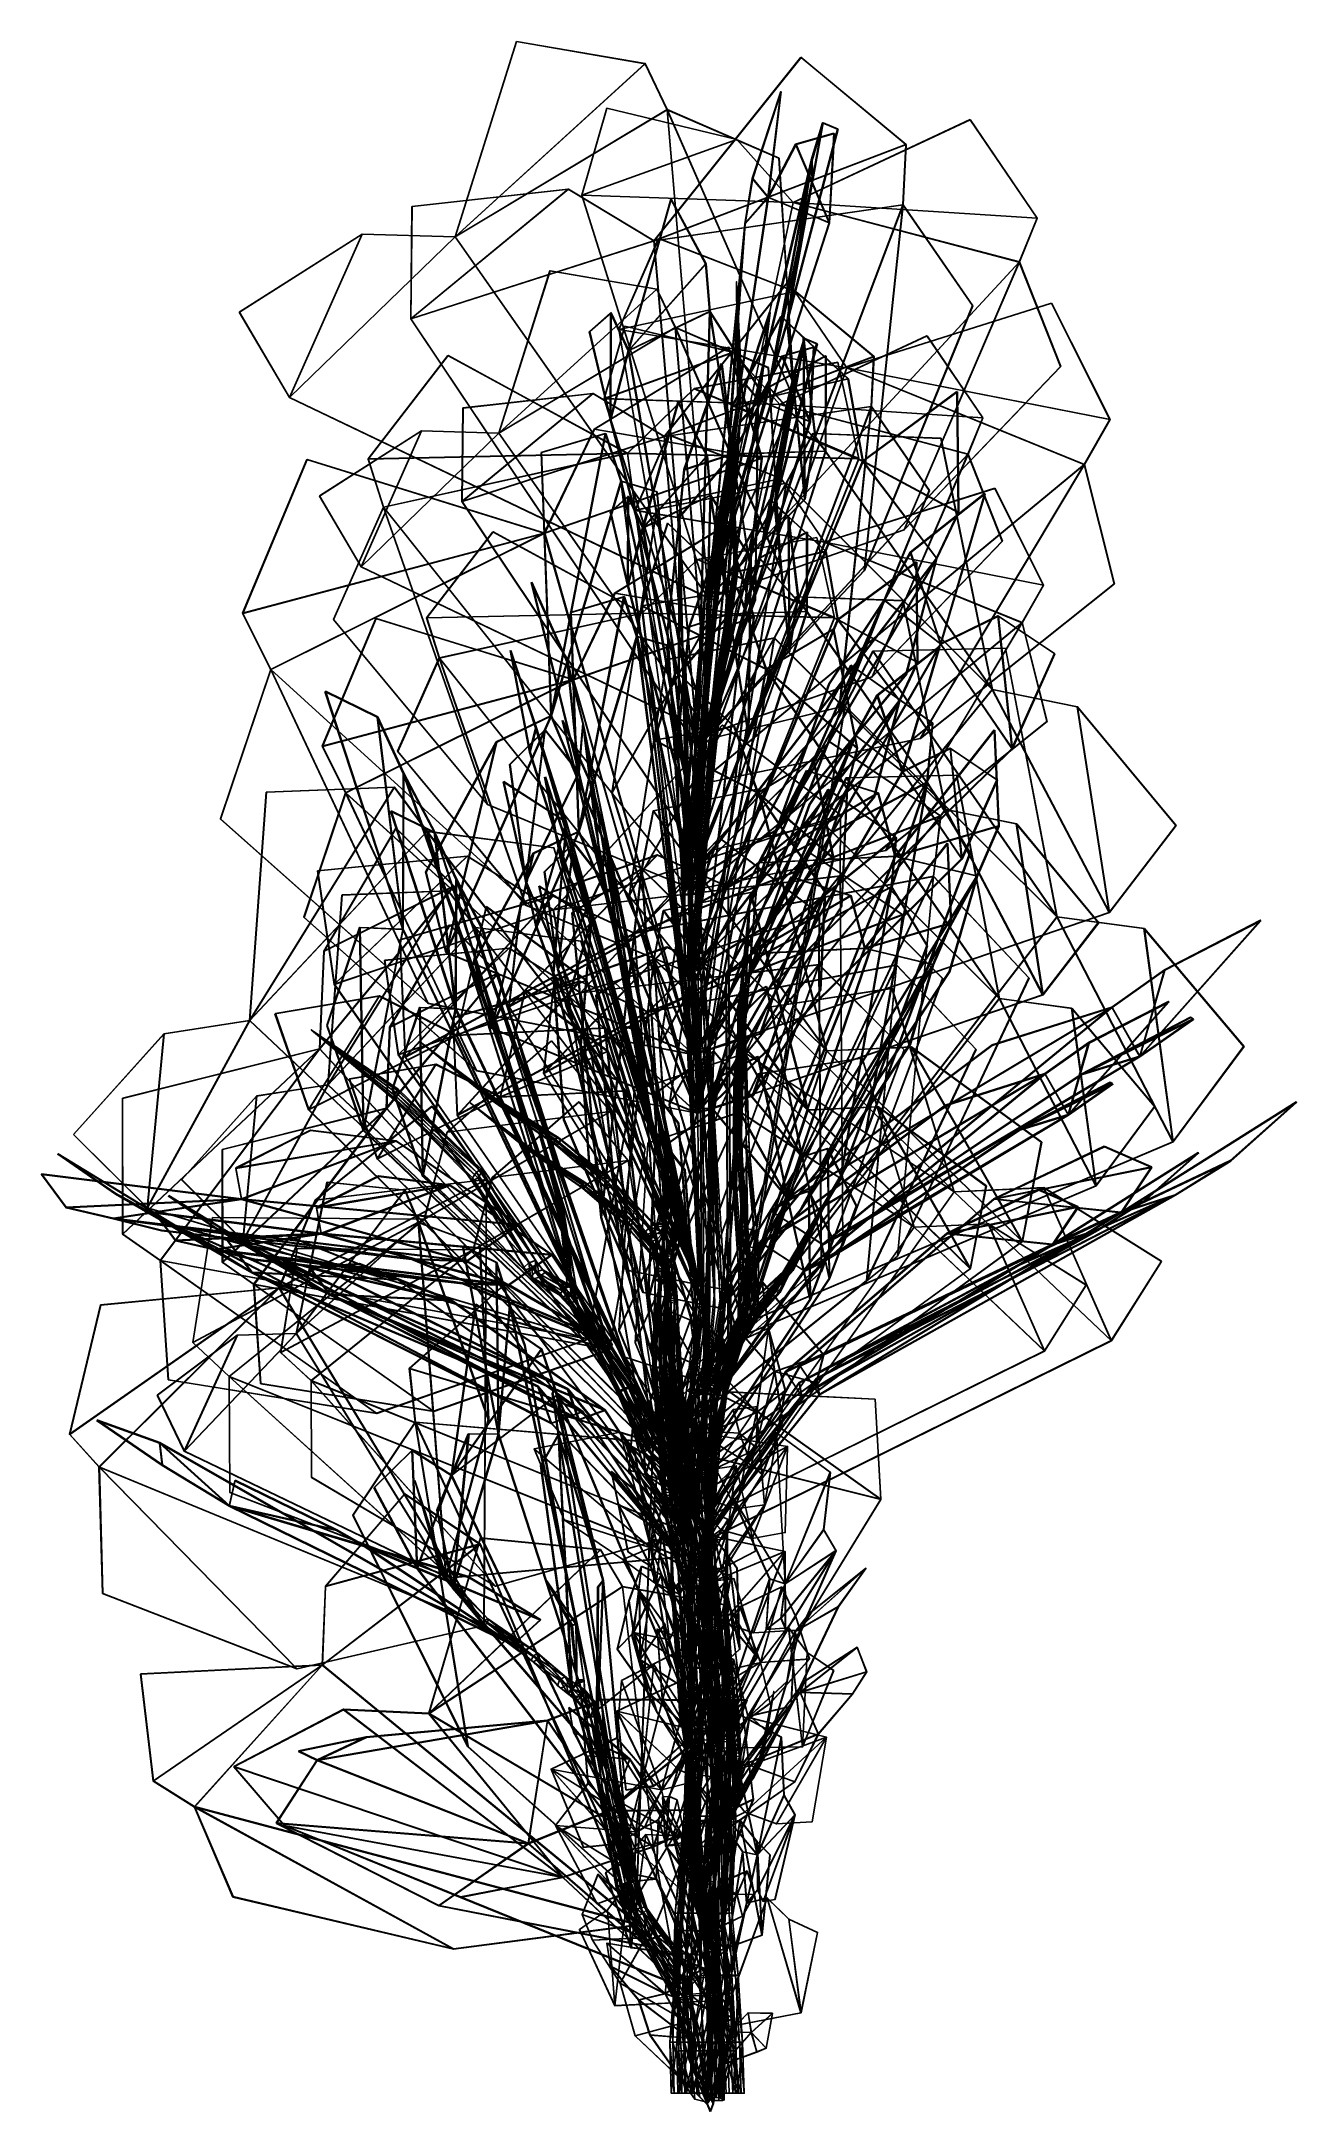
# Model space of a CAD drawing. Header units: centimetres. Extents: x -4.9 to 4.2, y -0.1 to 14.9.
import ezdxf

# ---------------------------------------------------------------- set-up
doc = ezdxf.new("R2010")
doc.units = ezdxf.units.CM
doc.header["$MEASUREMENT"] = 0

msp = doc.modelspace()

# ---------------------------------------------------------------- meshes
at = {"color": 18, "true_color": 0x000000}
mesh = msp.add_polyface(dxfattribs=at)
corners = [(-1.262, 11.92, -8.28), (-0.796, 12.057, -9.311), (-1.191, 10.006, -8.195), (-0.683, 11.71, -9.585), (-2.963, 11.869, -13.349), (-3.43, 10.751, -13.508), (-1.238, 11.334, -12.369), (-0.876, 12.089, -12.133), (0.341, 11.878, -10.985), (-1.937, 12.623, -9.832), (-2.517, 11.872, -9.837), (-0.633, 11.913, -10.417), (-2.406, 11.522, -9.933), (-1.44, 14.904, -12.303), (-0.506, 14.744, -12.354), (-1.887, 13.486, -11.725), (-0.045, 10.862, -11.295), (-0.346, 14.409, -12.275), (-3.454, 12.938, -11.616), (-2.562, 13.506, -11.728), (-3.09, 12.318, -11.57), (-0.908, 12.798, -13.135), (-0.753, 12.934, -12.185), (-0.755, 12.158, -13.096), (-0.623, 12.66, -11.647), (-2.2, 13.707, -9.948), (-1.065, 13.833, -10.4), (-2.209, 12.89, -10.104), (-0.443, 13.458, -10.685), (-0.125, 9.776, -11.222), (-1.258, 11.92, -8.278), (-1.187, 10.006, -8.193), (-0.792, 12.057, -9.309), (-0.678, 11.71, -9.584), (-2.961, 11.868, -13.353), (-1.235, 11.333, -12.373), (-3.428, 10.75, -13.512), (-0.873, 12.089, -12.137), (0.344, 11.878, -10.989), (-1.938, 12.624, -9.836), (-0.634, 11.914, -10.422), (-2.518, 11.873, -9.842), (-2.407, 11.522, -9.937), (-1.439, 14.906, -12.299), (-1.886, 13.487, -11.72), (-0.505, 14.746, -12.349), (-0.044, 10.863, -11.29), (-0.345, 14.411, -12.27), (-3.455, 12.938, -11.611), (-3.09, 12.319, -11.565), (-2.562, 13.506, -11.723), (-0.784, 14.421, -11.733), (-0.966, 13.788, -11.713), (0.16, 14.193, -11.689), (-0.912, 12.797, -13.135), (-0.76, 12.158, -13.096), (-0.758, 12.933, -12.184), (-0.628, 12.659, -11.646), (-2.198, 13.707, -9.943), (-2.208, 12.89, -10.099), (-1.063, 13.832, -10.395), (-0.441, 13.458, -10.68), (-0.123, 9.776, -11.218)]
mesh.append_faces([[corners[k] for k in face] for face in [(0, 1, 2), (3, 2, 1), (4, 5, 6), (7, 6, 8), (9, 10, 11), (12, 11, 10), (13, 14, 15), (16, 15, 17), (17, 15, 14), (18, 19, 20), (19, 15, 20), (15, 16, 20), (21, 22, 23), (22, 24, 23), (25, 26, 27), (26, 28, 27), (28, 29, 27), (30, 31, 32), (33, 32, 31), (34, 35, 36), (37, 38, 35), (39, 40, 41), (42, 41, 40), (43, 44, 45), (46, 47, 44), (47, 45, 44), (48, 49, 50), (50, 49, 44), (44, 49, 46), (51, 52, 53), (54, 55, 56), (56, 55, 57), (58, 59, 60), (60, 59, 61), (61, 59, 62)]], dxfattribs={"color": 18})
mesh = msp.add_polyface(dxfattribs=at)
corners = [(2.447, 13.005, -11.849), (2.872, 12.158, -11.806), (0.959, 12.535, -11.515), (0.583, 13.09, -11.598), (-0.696, 12.812, -11.658), (0.579, 12.299, -11.971), (-0.346, 14.409, -12.275), (0.466, 14.057, -12.42), (1.855, 14.337, -11.965), (2.342, 13.621, -11.93), (0.57, 13.736, -11.623), (-0.045, 10.862, -11.295), (2.213, 13.303, -11.874), (0.484, 14.542, -9.774), (0.276, 13.911, -9.217), (0.391, 13.773, -11.01), (0.222, 13.581, -9.312), (0.87, 14.238, -12.377), (0.593, 14.158, -11.449), (0.835, 13.587, -12.472), (-0.045, 10.862, -11.295), (0.897, 14.268, -13.205), (0.788, 14.314, -12.346), (0.528, 12.868, -13.39), (-0.045, 10.862, -11.295), (0.707, 14.041, -12.147), (0.381, 12.321, -10.943), (0.713, 13.9, -11.34), (0.625, 14.791, -11.377), (1.388, 14.157, -11.84), (-0.443, 13.458, -10.685), (1.367, 13.719, -11.852), (1.086, 11.062, -12.092), (1.872, 12.987, -12.38), (2.448, 13.005, -11.844), (0.959, 12.535, -11.51), (2.873, 12.158, -11.801), (0.582, 13.09, -11.593), (-0.696, 12.813, -11.653), (0.468, 14.058, -12.415), (-0.345, 14.411, -12.27), (0.58, 12.3, -11.967), (1.855, 14.338, -11.96), (0.571, 13.736, -11.618), (2.343, 13.621, -11.925), (-0.044, 10.862, -11.29), (2.214, 13.304, -11.869), (0.48, 14.543, -9.775), (0.386, 13.774, -11.011), (0.271, 13.911, -9.218), (0.218, 13.581, -9.312), (0.866, 14.239, -12.379), (0.831, 13.588, -12.474), (0.588, 14.159, -11.45), (-0.049, 10.863, -11.295), (0.893, 14.269, -13.205), (0.524, 12.869, -13.391), (0.784, 14.315, -12.346), (-0.049, 10.863, -11.295), (0.702, 14.042, -12.148), (0.709, 13.902, -11.339), (0.376, 12.322, -10.943), (0.627, 14.79, -11.373), (-0.441, 13.458, -10.68), (1.391, 14.157, -11.837), (1.369, 13.719, -11.848), (1.875, 12.986, -12.377), (1.089, 11.062, -12.089)]
mesh.append_faces([[corners[k] for k in face] for face in [(0, 1, 2), (3, 2, 4), (5, 6, 7), (8, 9, 10), (11, 10, 12), (12, 10, 9), (13, 14, 15), (16, 15, 14), (17, 18, 19), (18, 15, 19), (15, 20, 19), (21, 22, 23), (24, 23, 25), (25, 23, 22), (26, 25, 27), (28, 29, 30), (31, 30, 29), (32, 31, 33), (34, 35, 36), (37, 38, 35), (39, 40, 41), (42, 43, 44), (45, 46, 43), (46, 44, 43), (47, 48, 49), (50, 49, 48), (51, 52, 53), (53, 52, 48), (48, 52, 54), (55, 56, 57), (58, 59, 56), (59, 57, 56), (60, 59, 61), (62, 63, 64), (65, 64, 63), (66, 65, 67)]], dxfattribs={"color": 18})
mesh = msp.add_polyface(dxfattribs=at)
corners = [(0.099, 12.684, -11.376), (-0.876, 12.089, -12.133), (0.341, 11.878, -10.985), (0.053, 12.564, -8.83), (-0.22, 11.794, -8.347), (0.135, 11.908, -10.283), (-0.254, 11.449, -8.503), (-0.407, 13.473, -11.668), (0.583, 13.09, -11.598), (-0.696, 12.812, -11.658), (0.959, 12.535, -11.515), (-0.129, 9.504, -11.204), (-0.15, 12.383, -10.376), (-0.633, 11.913, -10.417), (1.046, 11.874, -10.532), (-0.045, 10.862, -11.295), (-0.346, 14.409, -12.275), (0.579, 12.299, -11.971), (-0.784, 14.42, -11.738), (0.161, 14.193, -11.694), (-0.965, 13.788, -11.718), (0.57, 13.736, -11.623), (-0.045, 10.862, -11.295), (-0.045, 10.862, -11.295), (0.391, 13.773, -11.01), (0.222, 13.581, -9.312), (0.076, 11.544, -9.897), (0.166, 12.873, -8.903), (-0.316, 13.759, -10.739), (-0.062, 13.29, -10.055), (-0.623, 12.66, -11.647), (-0.125, 9.776, -11.222), (-0.034, 12.944, -10.059), (-0.755, 12.158, -13.096), (0.297, 10.849, -10.171), (0.317, 12.395, -9.562), (0.102, 12.684, -11.38), (0.344, 11.878, -10.989), (-0.873, 12.089, -12.137), (0.048, 12.565, -8.831), (0.13, 11.909, -10.284), (-0.224, 11.795, -8.348), (-0.258, 11.45, -8.503), (-0.408, 13.473, -11.663), (-0.696, 12.813, -11.653), (0.582, 13.09, -11.593), (0.959, 12.535, -11.51), (-0.128, 9.505, -11.2), (-0.15, 12.384, -10.38), (1.046, 11.875, -10.537), (-0.634, 11.914, -10.422), (0.58, 12.3, -11.967), (-0.345, 14.411, -12.27), (-0.044, 10.863, -11.29), (0.16, 14.193, -11.689), (-0.966, 13.788, -11.713), (0.571, 13.736, -11.618), (-0.044, 10.862, -11.29), (-0.049, 10.863, -11.295), (0.218, 13.581, -9.312), (0.386, 13.774, -11.011), (0.161, 12.873, -8.902), (0.071, 11.544, -9.897), (-0.32, 13.759, -10.737), (-0.628, 12.659, -11.646), (-0.067, 13.29, -10.053), (-0.13, 9.776, -11.22), (-0.038, 12.943, -10.057), (-0.76, 12.158, -13.096), (0.313, 12.394, -9.559), (0.293, 10.848, -10.169)]
mesh.append_faces([[corners[k] for k in face] for face in [(0, 1, 2), (3, 4, 5), (6, 5, 4), (7, 8, 9), (10, 11, 9), (12, 13, 14), (15, 16, 17), (18, 19, 20), (19, 21, 20), (21, 22, 20), (23, 24, 25), (23, 25, 26), (26, 25, 27), (28, 29, 30), (31, 30, 32), (32, 30, 29), (30, 31, 33), (31, 32, 34), (34, 32, 35), (36, 37, 38), (39, 40, 41), (42, 41, 40), (43, 44, 45), (46, 44, 47), (48, 49, 50), (51, 52, 53), (54, 55, 56), (56, 55, 57), (58, 59, 60), (61, 59, 62), (62, 59, 58), (63, 64, 65), (66, 67, 64), (67, 65, 64), (64, 68, 66), (69, 67, 70)]], dxfattribs={"color": 18})
mesh = msp.add_polyface(dxfattribs=at)
corners = [(1.644, 12.022, -9.22), (0.713, 12.057, -9.826), (2.016, 10.198, -9.4), (1.76, 12.362, -13.216), (1.769, 11.484, -13.687), (1.074, 11.857, -11.773), (1.611, 11.151, -13.536), (0.481, 12.908, -10.509), (0.968, 12.455, -11.406), (0.127, 12.262, -10.336), (0.81, 12.621, -11.627), (0.395, 12.394, -10.674), (0.808, 11.928, -11.826), (0.135, 11.908, -10.283), (2.685, 11.831, -11.752), (0.959, 12.535, -11.515), (2.872, 12.158, -11.806), (0.894, 12.574, -10.451), (-0.15, 12.383, -10.376), (1.046, 11.874, -10.532), (-0.045, 10.862, -11.295), (2.213, 13.303, -11.874), (1.376, 11.358, -11.705), (2.513, 12.544, -11.955), (0.731, 12.063, -14.665), (0.647, 12.753, -13.985), (0.657, 11.58, -14.223), (0.528, 12.868, -13.39), (-0.045, 10.862, -11.295), (0.707, 14.041, -12.147), (0.381, 12.321, -10.943), (-0.125, 9.776, -11.222), (-0.443, 13.458, -10.685), (1.367, 13.719, -11.852), (1.086, 11.062, -12.092), (1.646, 12.023, -9.224), (2.019, 10.198, -9.404), (0.715, 12.058, -9.83), (0.522, 11.697, -10.007), (1.764, 12.361, -13.214), (1.078, 11.856, -11.771), (1.773, 11.483, -13.686), (1.615, 11.149, -13.534), (0.485, 12.907, -10.506), (0.131, 12.261, -10.333), (0.972, 12.454, -11.403), (0.806, 12.622, -11.629), (0.804, 11.929, -11.828), (0.391, 12.395, -10.676), (0.13, 11.909, -10.284), (2.686, 11.831, -11.747), (2.873, 12.158, -11.801), (0.959, 12.535, -11.51), (0.894, 12.575, -10.456), (1.046, 11.875, -10.537), (-0.15, 12.384, -10.38), (2.514, 12.544, -11.951), (2.214, 13.304, -11.869), (1.377, 11.358, -11.701), (-0.044, 10.862, -11.29), (0.726, 12.063, -14.666), (0.653, 11.581, -14.224), (0.643, 12.753, -13.986), (0.524, 12.869, -13.391), (-0.049, 10.863, -11.295), (0.376, 12.322, -10.943), (0.702, 14.042, -12.148), (-0.123, 9.776, -11.218), (1.369, 13.719, -11.848), (-0.441, 13.458, -10.68), (1.089, 11.062, -12.089)]
mesh.append_faces([[corners[k] for k in face] for face in [(0, 1, 2), (3, 4, 5), (6, 5, 4), (7, 8, 9), (8, 5, 9), (10, 11, 12), (11, 13, 12), (14, 15, 16), (17, 18, 19), (20, 21, 22), (22, 21, 23), (24, 25, 26), (25, 27, 26), (27, 28, 26), (28, 29, 30), (31, 32, 33), (31, 33, 34), (35, 36, 37), (38, 37, 36), (39, 40, 41), (42, 41, 40), (43, 44, 45), (45, 44, 40), (46, 47, 48), (48, 47, 49), (50, 51, 52), (53, 54, 55), (56, 57, 58), (58, 57, 59), (60, 61, 62), (62, 61, 63), (63, 61, 64), (65, 66, 64), (67, 68, 69), (70, 68, 67)]], dxfattribs={"color": 18})
mesh = msp.add_polyface(dxfattribs=at)
corners = [(0.082, 11.393, -0.367), (-0.728, 10.898, -0.997), (0.283, 10.723, -0.042), (0.044, 11.292, 1.75), (-0.183, 10.652, 2.151), (0.112, 10.747, 0.542), (-0.339, 12.048, -0.61), (0.484, 11.73, -0.551), (-0.578, 11.499, -0.601), (-1.61, 11.342, 0.917), (-2.092, 10.718, 0.912), (-0.527, 10.751, 0.43), (-0.125, 11.142, 0.465), (0.87, 10.719, 0.335), (-1.197, 13.239, -1.138), (-0.421, 13.105, -1.18), (-1.569, 12.059, -0.657), (-0.037, 9.878, -0.299), (-0.287, 12.827, -1.114), (-2.872, 11.603, -0.567), (-2.13, 12.076, -0.66), (-2.569, 11.088, -0.528), (0.481, 11.072, -0.862), (-0.652, 12.836, -0.668), (0.134, 12.647, -0.631), (-0.803, 12.31, -0.651), (0.474, 12.267, -0.573), (-0.037, 9.878, -0.299), (0.063, 10.445, 0.862), (0.185, 12.138, 1.349), (0.138, 11.549, 1.689), (-0.263, 12.286, 0.163), (-0.052, 11.896, 0.731), (-0.518, 11.372, -0.592), (-0.028, 11.609, 0.728), (-0.755, 11.487, -1.83), (-0.626, 11.6, -1.04), (-0.628, 10.955, -1.797), (-1.829, 12.243, 0.82), (-0.886, 12.347, 0.445), (-1.837, 11.564, 0.691), (-0.368, 12.036, 0.208), (-0.104, 8.975, -0.239), (0.086, 11.392, -0.372), (0.287, 10.722, -0.046), (-0.724, 10.897, -1.001), (0.038, 11.293, 1.749), (0.107, 10.748, 0.54), (-0.188, 10.653, 2.15), (-0.339, 12.049, -0.604), (-0.579, 11.5, -0.595), (0.484, 11.73, -0.545), (-1.612, 11.343, 0.911), (-0.528, 10.752, 0.424), (-2.094, 10.718, 0.907), (-0.125, 11.143, 0.459), (0.87, 10.72, 0.329), (-1.196, 13.24, -1.132), (-1.568, 12.06, -0.651), (-0.42, 13.107, -1.174), (-0.036, 9.879, -0.294), (-0.286, 12.828, -1.109), (-2.872, 11.604, -0.561), (-2.569, 11.089, -0.522), (-2.13, 12.076, -0.654), (0.483, 11.074, -0.857), (-0.652, 12.837, -0.662), (-0.803, 12.311, -0.645), (0.133, 12.648, -0.625), (0.474, 12.268, -0.567), (-0.036, 9.878, -0.294), (-0.043, 9.879, -0.3), (0.179, 12.139, 1.349), (0.319, 12.299, -0.064), (0.132, 11.55, 1.69), (0.057, 10.445, 0.863), (-0.268, 12.286, 0.165), (-0.524, 11.372, -0.591), (-0.057, 11.896, 0.734), (-0.033, 11.608, 0.73), (-0.76, 11.486, -1.829), (-0.634, 10.954, -1.797), (-0.632, 11.6, -1.039), (0.259, 11.151, 1.144), (0.242, 9.865, 0.638), (-1.827, 12.242, 0.826), (-1.835, 11.563, 0.696), (-0.884, 12.347, 0.45), (-0.366, 12.036, 0.213)]
mesh.append_faces([[corners[k] for k in face] for face in [(0, 1, 2), (3, 4, 5), (6, 7, 8), (9, 10, 11), (12, 11, 13), (14, 15, 16), (17, 16, 18), (18, 16, 15), (19, 20, 21), (20, 16, 21), (16, 17, 21), (17, 18, 22), (23, 24, 25), (24, 26, 25), (26, 27, 25), (28, 29, 30), (31, 32, 33), (34, 33, 32), (35, 36, 37), (36, 33, 37), (38, 39, 40), (39, 41, 40), (41, 42, 40), (43, 44, 45), (46, 47, 48), (49, 50, 51), (52, 53, 54), (55, 56, 53), (57, 58, 59), (60, 61, 58), (61, 59, 58), (62, 63, 64), (64, 63, 58), (58, 63, 60), (65, 61, 60), (66, 67, 68), (68, 67, 69), (69, 67, 70), (71, 72, 73), (74, 72, 75), (76, 77, 78), (79, 78, 77), (80, 81, 82), (82, 81, 77), (83, 79, 84), (85, 86, 87), (87, 86, 88)]], dxfattribs={"color": 18})
mesh = msp.add_polyface(dxfattribs=at)
corners = [(0.4, 11.579, 0.354), (0.805, 11.202, -0.392), (0.105, 11.042, 0.498), (2.035, 11.659, -0.76), (2.388, 10.955, -0.725), (0.797, 11.268, -0.483), (0.484, 11.73, -0.551), (-0.578, 11.499, -0.601), (0.481, 11.072, -0.862), (-0.287, 12.827, -1.114), (0.388, 12.534, -1.235), (1.542, 12.767, -0.857), (1.947, 12.171, -0.828), (0.474, 12.267, -0.573), (-0.037, 9.878, -0.299), (1.84, 11.907, -0.781), (1.144, 10.29, -0.641), (2.089, 11.276, -0.849), (0.403, 12.937, 0.965), (0.229, 12.412, 1.428), (0.325, 12.298, -0.063), (-0.037, 9.878, -0.299), (0.185, 12.138, 1.349), (0.724, 12.684, -1.2), (0.493, 12.618, -0.428), (0.695, 12.143, -1.279), (0.746, 12.709, -1.888), (0.655, 12.747, -1.173), (0.439, 11.546, -2.042), (-0.037, 9.878, -0.299), (0.588, 12.52, -1.008), (0.538, 11.45, -2.536), (0.547, 10.475, -2.734), (0.317, 11.09, -0.007), (0.593, 12.404, -0.337), (0.519, 13.144, -0.368), (1.154, 12.617, -0.753), (-0.368, 12.036, 0.208), (-0.104, 8.975, -0.239), (1.136, 12.253, -0.762), (0.903, 10.044, -0.963), (1.557, 11.644, -1.202), (0.404, 11.577, 0.357), (0.11, 11.04, 0.501), (0.809, 11.201, -0.389), (2.035, 11.66, -0.754), (0.798, 11.269, -0.477), (2.389, 10.955, -0.719), (0.484, 11.73, -0.545), (-0.579, 11.5, -0.595), (0.39, 12.536, -1.229), (-0.286, 12.828, -1.109), (0.483, 11.074, -0.857), (1.543, 12.768, -0.851), (0.474, 12.268, -0.567), (1.948, 12.172, -0.822), (-0.036, 9.878, -0.294), (1.841, 11.908, -0.775), (2.091, 11.276, -0.843), (1.145, 10.29, -0.635), (0.397, 12.938, 0.964), (0.319, 12.299, -0.064), (0.224, 12.413, 1.427), (0.179, 12.139, 1.349), (0.718, 12.685, -1.201), (0.689, 12.144, -1.28), (0.487, 12.619, -0.43), (-0.043, 9.879, -0.3), (0.74, 12.71, -1.888), (0.433, 11.547, -2.042), (0.65, 12.749, -1.174), (-0.043, 9.879, -0.3), (0.582, 12.522, -1.009), (0.533, 11.45, -2.538), (0.541, 10.475, -2.736), (0.588, 12.405, -0.336), (0.311, 11.092, -0.007), (0.522, 13.144, -0.363), (-0.366, 12.036, 0.213), (1.158, 12.617, -0.748), (-0.101, 8.974, -0.234), (1.14, 12.253, -0.758), (1.561, 11.643, -1.198), (0.906, 10.043, -0.958)]
mesh.append_faces([[corners[k] for k in face] for face in [(0, 1, 2), (3, 4, 5), (6, 5, 7), (8, 9, 10), (11, 12, 13), (14, 13, 15), (15, 13, 12), (16, 15, 17), (18, 19, 20), (21, 20, 22), (22, 20, 19), (23, 24, 25), (24, 20, 25), (20, 21, 25), (26, 27, 28), (29, 28, 30), (30, 28, 27), (31, 28, 32), (29, 30, 33), (33, 30, 34), (35, 36, 37), (38, 37, 39), (39, 37, 36), (40, 39, 41), (42, 43, 44), (45, 46, 47), (48, 49, 46), (50, 51, 52), (53, 54, 55), (56, 57, 54), (57, 55, 54), (58, 57, 59), (60, 61, 62), (63, 62, 61), (64, 65, 66), (66, 65, 61), (61, 65, 67), (68, 69, 70), (71, 72, 69), (72, 70, 69), (73, 74, 69), (75, 72, 76), (76, 72, 71), (77, 78, 79), (80, 81, 78), (81, 79, 78), (82, 81, 83)]], dxfattribs={"color": 18})
mesh = msp.add_polyface(dxfattribs=at)
corners = [(-0.024, 10.854, -11.334), (-0.161, 9.273, -11.225), (-0.069, 10.853, -11.316), (-0.208, 9.278, -11.207), (0.013, 10.853, -11.305), (-0.121, 9.275, -11.193), (-0.13, 9.281, -11.143), (0.006, 10.851, -11.257), (-0.177, 9.286, -11.125), (-0.039, 10.85, -11.239), (-0.077, 10.851, -11.268), (-0.217, 9.285, -11.157), (-0.077, 10.851, -11.268), (-0.217, 9.285, -11.157), (0.204, 12.284, -11.513), (0.201, 12.286, -11.493), (0.013, 10.853, -11.305), (0.006, 10.851, -11.257), (0.182, 12.289, -11.485), (-0.039, 10.85, -11.239), (0.168, 12.287, -11.519), (-0.069, 10.853, -11.316), (0.165, 12.289, -11.498), (-0.077, 10.851, -11.268), (-0.223, 9.164, -11.182), (-0.178, 9.142, -11.196), (-0.138, 9.145, -11.164), (-0.142, 9.169, -11.119), (-0.187, 9.19, -11.106), (-0.227, 9.188, -11.137), (-0.227, 9.188, -11.137), (-0.193, 8.785, -11.059), (-0.134, 8.792, -11.036), (-0.126, 8.801, -10.974), (-0.177, 8.804, -10.936), (-0.235, 8.797, -10.959), (-0.243, 8.788, -11.02), (-0.235, 8.797, -10.959), (0.188, 12.285, -11.526), (0.159, 13.16, -11.625), (0.165, 12.289, -11.498), (-0.024, 10.854, -11.334), (-0.077, 10.851, -11.268)]
mesh.append_faces([[corners[k] for k in face] for face in [(0, 1, 2), (2, 1, 3), (4, 5, 0), (0, 5, 1), (6, 5, 7), (7, 5, 4), (8, 6, 9), (9, 6, 7), (9, 10, 8), (8, 10, 11), (2, 3, 12), (12, 3, 13), (14, 15, 16), (16, 15, 17), (15, 18, 17), (17, 18, 19), (20, 21, 22), (22, 21, 23), (3, 1, 24), (24, 1, 25), (5, 26, 1), (1, 26, 25), (6, 27, 5), (5, 27, 26), (8, 28, 6), (6, 28, 27), (28, 8, 29), (29, 8, 11), (13, 3, 30), (30, 3, 24), (25, 31, 24), (26, 31, 25), (26, 27, 32), (32, 27, 33), (33, 27, 34), (34, 27, 28), (34, 28, 35), (35, 28, 29), (24, 36, 30), (30, 36, 37), (38, 20, 39), (14, 38, 39), (15, 14, 39), (18, 15, 39), (40, 18, 39), (20, 22, 39), (38, 41, 20), (20, 41, 21), (38, 14, 41), (41, 14, 16), (18, 40, 19), (19, 40, 42)]], dxfattribs={"color": 18})
mesh = msp.add_polyface(dxfattribs=at)
corners = [(0.056, 9.939, -10.068), (0.915, 9.286, -9.793), (-1.171, 8.597, -10.519), (-0.399, 7.619, -10.461), (0.946, 10.078, -9.746), (-0.039, 9.84, -10.215), (-0.153, 7.545, -11.018), (-1.191, 10.006, -8.195), (-0.683, 11.71, -9.585), (-0.219, 9.571, -11.319), (-0.421, 11.634, -10.628), (-0.344, 11.407, -11.347), (0.166, 10.924, -12.1), (-0.531, 10.805, -11.047), (0.372, 10.345, -12.326), (-0.153, 7.545, -11.018), (-0.153, 7.545, -11.018), (0.52, 11.697, -10.003), (-0.747, 9.448, -10.871), (-0.422, 11.507, -10.429), (-1.238, 11.334, -12.369), (-0.153, 7.545, -11.018), (0.341, 11.878, -10.985), (-0.193, 8.785, -11.059), (0.135, 11.908, -10.283), (-0.254, 11.449, -8.503), (-0.263, 9.323, -9.442), (-0.34, 10.621, -8.17), (-0.202, 8.763, -11.011), (-0.633, 11.913, -10.417), (-2.406, 11.522, -9.933), (1.046, 11.874, -10.532), (-0.959, 9.951, -12.434), (-0.99, 9.593, -10.206), (-1.071, 10.394, -12.433), (-0.507, 7.196, -12.423), (-0.869, 9.204, -13.205), (0.054, 9.939, -10.063), (-1.173, 8.596, -10.515), (0.914, 9.286, -9.788), (-0.037, 9.84, -10.219), (0.949, 10.078, -9.75), (-0.397, 7.619, -10.466), (-0.149, 7.545, -11.016), (-0.678, 11.71, -9.584), (-1.187, 10.006, -8.193), (-0.417, 11.634, -10.627), (-0.215, 9.572, -11.318), (-0.34, 11.407, -11.344), (-0.528, 10.805, -11.045), (0.17, 10.924, -12.098), (0.377, 10.345, -12.324), (-0.149, 7.545, -11.016), (-0.42, 11.507, -10.433), (0.522, 11.697, -10.007), (-0.745, 9.449, -10.875), (-0.151, 7.545, -11.022), (-1.235, 11.333, -12.373), (0.344, 11.878, -10.989), (-0.151, 7.544, -11.022), (-0.197, 8.786, -11.06), (-0.258, 11.45, -8.503), (0.13, 11.909, -10.284), (-0.345, 10.621, -8.17), (-0.267, 9.323, -9.442), (-0.634, 11.914, -10.422), (1.046, 11.875, -10.537), (-0.203, 8.763, -11.016), (-0.955, 9.952, -12.434), (-1.067, 10.395, -12.433), (-0.985, 9.594, -10.205), (-0.865, 9.204, -13.205), (-0.502, 7.197, -12.424), (0.293, 10.848, -10.169), (-0.038, 12.943, -10.057), (-0.13, 9.776, -11.22)]
mesh.append_faces([[corners[k] for k in face] for face in [(0, 1, 2), (3, 4, 5), (6, 7, 8), (6, 8, 9), (9, 8, 10), (11, 12, 13), (12, 14, 13), (14, 15, 13), (16, 17, 18), (18, 17, 19), (20, 21, 22), (23, 24, 25), (23, 25, 26), (26, 25, 27), (28, 29, 30), (29, 28, 31), (32, 33, 34), (35, 32, 36), (37, 38, 39), (40, 41, 42), (43, 44, 45), (46, 44, 47), (47, 44, 43), (48, 49, 50), (50, 49, 51), (51, 49, 52), (53, 54, 55), (55, 54, 56), (57, 58, 59), (60, 61, 62), (63, 61, 64), (64, 61, 60), (65, 66, 67), (68, 69, 70), (71, 68, 72), (73, 74, 75)]], dxfattribs={"color": 18})
mesh = msp.add_polyface(dxfattribs=at)
corners = [(2.112, 10.498, -8.908), (1.15, 10.477, -9.592), (2.485, 8.547, -8.875), (0.946, 10.078, -9.746), (1.541, 9.524, -10.32), (0.097, 8.763, -8.761), (1.582, 9.954, -10.171), (0.52, 11.697, -10.003), (2.016, 10.198, -9.4), (0.713, 12.057, -9.826), (3.351, 9.209, -8.377), (2.634, 10.072, -8.921), (2.865, 8.578, -8.658), (-0.153, 7.545, -11.018), (0.457, 9.183, -12.667), (1.611, 11.151, -13.536), (1.389, 10.309, -13.896), (-0.129, 9.504, -11.204), (0.959, 12.535, -11.515), (2.685, 11.831, -11.752), (1.493, 9.841, -11.611), (2.903, 10.966, -11.841), (2.03, 9.904, -11.808), (2.063, 9.208, -12.52), (1.309, 8.987, -10.605), (1.905, 8.844, -12.48), (1.966, 11.62, -9.979), (1.424, 11.193, -9.26), (1.643, 10.527, -11.208), (-0.048, 7.59, -10.977), (1.234, 10.845, -9.304), (2.472, 10.456, -12.746), (2.062, 10.731, -11.744), (2.163, 9.766, -12.718), (2.114, 10.498, -8.912), (2.488, 8.547, -8.878), (1.152, 10.477, -9.596), (0.949, 10.078, -9.75), (1.545, 9.523, -10.318), (1.585, 9.952, -10.168), (0.1, 8.761, -8.758), (3.354, 9.209, -8.381), (2.868, 8.578, -8.662), (2.637, 10.072, -8.924), (2.019, 10.198, -9.404), (-0.151, 7.545, -11.022), (1.393, 10.307, -13.894), (1.615, 11.149, -13.534), (0.461, 9.182, -12.665), (-0.128, 9.505, -11.2), (2.686, 11.831, -11.747), (0.959, 12.535, -11.51), (2.904, 10.966, -11.837), (1.494, 9.841, -11.607), (2.035, 9.903, -11.806), (1.313, 8.985, -10.603), (2.067, 9.206, -12.518), (1.909, 8.842, -12.479), (1.962, 11.623, -9.981), (1.64, 10.529, -11.21), (1.421, 11.196, -9.262), (1.23, 10.848, -9.305), (2.468, 10.458, -12.748), (2.159, 9.768, -12.72), (2.058, 10.733, -11.746), (-0.052, 7.592, -10.978)]
mesh.append_faces([[corners[k] for k in face] for face in [(0, 1, 2), (3, 2, 1), (4, 5, 6), (7, 8, 9), (10, 11, 12), (11, 8, 12), (8, 13, 12), (14, 15, 16), (17, 18, 19), (17, 19, 20), (20, 19, 21), (22, 23, 24), (25, 24, 23), (26, 27, 28), (29, 28, 30), (30, 28, 27), (31, 32, 33), (32, 28, 33), (28, 29, 33), (34, 35, 36), (37, 36, 35), (38, 39, 40), (41, 42, 43), (43, 42, 44), (44, 42, 45), (46, 47, 48), (49, 50, 51), (52, 50, 53), (53, 50, 49), (54, 55, 56), (57, 56, 55), (58, 59, 60), (61, 60, 59), (62, 63, 64), (64, 63, 59), (59, 63, 65)]], dxfattribs={"color": 18})
mesh = msp.add_polyface(dxfattribs=at)
corners = [(0.912, 8.843, -9.836), (-1.171, 8.597, -10.519), (0.915, 9.286, -9.793), (0.315, 9.473, -13.186), (-0.445, 9.316, -12.296), (0.815, 7.573, -13.477), (0.835, 9.817, -13.133), (1.643, 9.277, -12.462), (-0.581, 8.426, -13.054), (1.59, 8.84, -12.29), (0.989, 10.375, -9.293), (1.582, 9.954, -10.171), (0.097, 8.763, -8.761), (0.861, 10.637, -13.763), (1.033, 9.772, -14.024), (0.372, 10.345, -12.326), (-0.153, 7.545, -11.018), (0.96, 9.478, -13.815), (-0.153, 7.545, -11.018), (2.016, 10.198, -9.4), (0.52, 11.697, -10.003), (-0.2, 8.793, -11.047), (1.074, 11.857, -11.773), (1.611, 11.151, -13.536), (0.127, 12.262, -10.336), (0.457, 9.183, -12.667), (0.135, 11.908, -10.283), (-0.193, 8.785, -11.059), (0.808, 11.928, -11.826), (0.668, 9.609, -9.102), (1.186, 9.447, -10.079), (0.317, 8.939, -9.142), (1.309, 8.987, -10.605), (-0.048, 7.59, -10.977), (1.234, 10.845, -9.304), (0.252, 8.624, -9.545), (0.833, 10.238, -8.706), (0.911, 8.842, -9.831), (0.914, 9.286, -9.788), (-1.173, 8.596, -10.515), (0.312, 9.473, -13.189), (0.812, 7.572, -13.481), (-0.448, 9.315, -12.298), (0.833, 9.819, -13.129), (-0.583, 8.428, -13.051), (1.641, 9.279, -12.458), (1.589, 8.841, -12.286), (0.993, 10.373, -9.29), (0.1, 8.761, -8.758), (1.585, 9.952, -10.168), (0.865, 10.637, -13.762), (0.377, 10.345, -12.324), (1.038, 9.772, -14.022), (-0.149, 7.545, -11.016), (0.964, 9.478, -13.813), (-0.151, 7.545, -11.022), (0.522, 11.697, -10.007), (2.019, 10.198, -9.404), (-0.196, 8.791, -11.045), (1.615, 11.149, -13.534), (1.078, 11.856, -11.771), (0.131, 12.261, -10.333), (0.461, 9.182, -12.665), (0.13, 11.909, -10.284), (0.804, 11.929, -11.828), (-0.197, 8.786, -11.06), (0.672, 9.607, -9.1), (0.32, 8.938, -9.139), (1.19, 9.445, -10.076), (1.313, 8.985, -10.603), (-0.052, 7.592, -10.978), (1.23, 10.848, -9.305), (1.64, 10.529, -11.21), (0.829, 10.24, -8.707), (0.248, 8.626, -9.545)]
mesh.append_faces([[corners[k] for k in face] for face in [(0, 1, 2), (3, 4, 5), (6, 7, 8), (9, 8, 7), (10, 11, 12), (13, 14, 15), (16, 15, 17), (17, 15, 14), (18, 19, 20), (21, 22, 23), (22, 21, 24), (21, 23, 25), (26, 27, 28), (29, 30, 31), (30, 32, 31), (33, 34, 35), (35, 34, 36), (37, 38, 39), (40, 41, 42), (43, 44, 45), (46, 45, 44), (47, 48, 49), (50, 51, 52), (53, 54, 51), (54, 52, 51), (55, 56, 57), (58, 59, 60), (60, 61, 58), (62, 59, 58), (63, 64, 65), (66, 67, 68), (68, 67, 69), (70, 71, 72), (73, 71, 74), (74, 71, 70)]], dxfattribs={"color": 18})
mesh = msp.add_polyface(dxfattribs=at)
corners = [(1.367, 10.842, 1.426), (0.593, 10.871, 0.921), (1.676, 9.326, 1.276), (0.432, 10.571, 0.775), (1.463, 11.125, -1.897), (1.471, 10.395, -2.289), (0.893, 10.705, -0.697), (-0.167, 8.157, -0.093), (1.339, 10.118, -2.163), (0.805, 11.202, -0.392), (0.105, 11.042, 0.498), (0.673, 11.34, -0.576), (0.328, 11.151, 0.216), (0.672, 10.764, -0.741), (0.112, 10.747, 0.542), (-0.16, 8.151, -0.103), (-0.107, 8.749, -0.224), (0.797, 11.268, -0.483), (2.233, 10.683, -0.679), (2.388, 10.955, -0.725), (1.241, 9.029, -0.563), (2.414, 9.964, -0.754), (0.743, 11.301, 0.402), (-0.125, 11.142, 0.465), (0.87, 10.719, 0.335), (1.635, 10.508, 0.794), (1.184, 10.153, 1.392), (1.366, 9.599, -0.228), (1.026, 9.864, 1.355), (2.055, 9.54, -1.506), (1.714, 9.769, -0.673), (1.798, 8.966, -1.482), (-0.037, 9.878, -0.299), (1.84, 11.907, -0.781), (1.144, 10.29, -0.641), (0.608, 10.876, -3.102), (0.538, 11.45, -2.536), (0.547, 10.475, -2.734), (0.439, 11.546, -2.042), (-0.037, 9.878, -0.299), (0.247, 9.866, 0.635), (-0.028, 11.609, 0.728), (0.264, 11.152, 1.141), (-0.104, 8.975, -0.239), (1.136, 12.253, -0.762), (0.903, 10.044, -0.963), (1.37, 10.843, 1.421), (1.68, 9.326, 1.271), (0.596, 10.872, 0.916), (0.435, 10.572, 0.77), (1.468, 11.123, -1.895), (0.898, 10.703, -0.694), (1.476, 10.393, -2.286), (-0.162, 8.155, -0.091), (1.344, 10.116, -2.161), (0.809, 11.201, -0.389), (0.11, 11.04, 0.501), (0.668, 11.341, -0.578), (0.667, 10.765, -0.743), (0.323, 11.152, 0.214), (0.107, 10.748, 0.54), (-0.166, 8.152, -0.105), (-0.106, 8.749, -0.218), (2.234, 10.684, -0.674), (0.798, 11.269, -0.477), (2.389, 10.955, -0.719), (2.415, 9.964, -0.748), (1.243, 9.029, -0.557), (0.743, 11.302, 0.396), (0.87, 10.72, 0.329), (-0.125, 11.143, 0.459), (1.63, 10.511, 0.793), (1.362, 9.602, -0.23), (1.179, 10.156, 1.39), (1.021, 9.867, 1.354), (2.05, 9.542, -1.509), (1.793, 8.969, -1.485), (1.71, 9.771, -0.676), (1.145, 10.29, -0.635), (1.841, 11.908, -0.775), (-0.036, 9.878, -0.294), (0.602, 10.877, -3.103), (0.541, 10.475, -2.736), (0.533, 11.45, -2.538), (0.433, 11.547, -2.042), (-0.043, 9.879, -0.3), (0.906, 10.043, -0.958), (1.14, 12.253, -0.758), (-0.101, 8.974, -0.234)]
mesh.append_faces([[corners[k] for k in face] for face in [(0, 1, 2), (3, 2, 1), (4, 5, 6), (7, 6, 8), (8, 6, 5), (9, 6, 10), (6, 7, 10), (11, 12, 13), (12, 14, 13), (14, 15, 13), (16, 17, 18), (18, 17, 19), (16, 18, 20), (20, 18, 21), (22, 23, 24), (25, 26, 27), (28, 27, 26), (29, 30, 31), (30, 27, 31), (32, 33, 34), (35, 36, 37), (38, 39, 37), (40, 41, 42), (43, 44, 45), (46, 47, 48), (49, 48, 47), (50, 51, 52), (53, 54, 51), (54, 52, 51), (55, 56, 51), (51, 56, 53), (57, 58, 59), (59, 58, 60), (60, 58, 61), (62, 63, 64), (63, 65, 64), (66, 63, 67), (67, 63, 62), (68, 69, 70), (71, 72, 73), (74, 73, 72), (75, 76, 77), (77, 76, 72), (78, 79, 80), (81, 82, 83), (84, 82, 85), (86, 87, 88)]], dxfattribs={"color": 18})
mesh = msp.add_polyface(dxfattribs=at)
corners = [(-1.049, 10.757, 2.207), (-0.662, 10.871, 1.35), (-0.99, 9.166, 2.278), (-0.568, 10.583, 1.122), (-0.182, 8.804, -0.32), (-0.35, 10.519, 0.255), (-0.286, 10.331, -0.343), (0.138, 9.929, -0.969), (-0.442, 9.83, -0.094), (0.31, 9.447, -1.157), (-0.621, 8.702, 0.053), (0.432, 10.571, 0.775), (-0.351, 10.414, 0.42), (-2.463, 10.714, -2.007), (-2.852, 9.785, -2.14), (-1.029, 10.27, -1.193), (-2.683, 9.447, -1.99), (-0.728, 10.898, -0.997), (0.283, 10.723, -0.042), (-0.128, 7.12, -0.069), (-0.16, 8.151, -0.103), (0.112, 10.747, 0.542), (-0.211, 10.366, 2.022), (-0.183, 10.652, 2.151), (-0.218, 8.598, 1.241), (-0.283, 9.677, 2.298), (0.797, 11.268, -0.483), (-0.107, 8.749, -0.224), (-0.578, 11.499, -0.601), (-0.168, 8.132, -0.064), (-0.527, 10.751, 0.43), (-2, 10.426, 0.833), (-2.092, 10.718, 0.912), (0.87, 10.719, 0.335), (-1.372, 8.63, 0.497), (-2.302, 9.748, 0.908), (-1.109, 9.972, -0.46), (-0.891, 9.488, -1.246), (-0.823, 8.822, 0.606), (-0.037, 9.878, -0.299), (0.185, 12.138, 1.349), (0.063, 10.445, 0.862), (-0.104, 8.975, -0.239), (-0.518, 11.372, -0.592), (-0.028, 11.609, 0.728), (-0.628, 10.955, -1.797), (0.247, 9.866, 0.635), (-1.044, 10.757, 2.209), (-0.985, 9.165, 2.28), (-0.656, 10.871, 1.352), (-0.562, 10.583, 1.124), (-0.344, 10.519, 0.256), (-0.176, 8.805, -0.319), (-0.281, 10.331, -0.339), (-0.437, 9.83, -0.091), (0.143, 9.929, -0.966), (0.315, 9.448, -1.154), (-0.348, 10.415, 0.415), (0.435, 10.572, 0.77), (-0.619, 8.703, 0.047), (-2.461, 10.714, -2.012), (-1.025, 10.269, -1.197), (-2.849, 9.784, -2.145), (-2.68, 9.446, -1.995), (-0.724, 10.897, -1.001), (0.287, 10.722, -0.046), (-0.166, 8.152, -0.105), (-0.217, 10.366, 2.021), (0.107, 10.748, 0.54), (-0.188, 10.653, 2.15), (-0.289, 9.677, 2.298), (-0.224, 8.598, 1.241), (0.798, 11.269, -0.477), (-0.579, 11.5, -0.595), (-0.106, 8.749, -0.218), (-0.169, 8.133, -0.07), (-2.002, 10.427, 0.827), (-0.528, 10.752, 0.424), (-2.094, 10.718, 0.907), (0.87, 10.72, 0.329), (-2.304, 9.749, 0.903), (-1.374, 8.631, 0.491), (-1.104, 9.973, -0.46), (-0.817, 8.824, 0.607), (-0.885, 9.49, -1.245), (0.057, 10.445, 0.863), (0.179, 12.139, 1.349), (-0.043, 9.879, -0.3), (-0.11, 8.974, -0.237), (-0.033, 11.608, 0.73), (-0.524, 11.372, -0.591), (-0.634, 10.954, -1.797), (0.242, 9.865, 0.638), (-0.366, 12.036, 0.213), (-1.835, 11.563, 0.696), (-0.101, 8.974, -0.234)]
mesh.append_faces([[corners[k] for k in face] for face in [(0, 1, 2), (3, 2, 1), (4, 3, 5), (6, 7, 8), (7, 9, 8), (10, 11, 12), (13, 14, 15), (16, 15, 14), (17, 15, 18), (15, 19, 18), (20, 21, 22), (22, 21, 23), (24, 22, 25), (26, 27, 28), (29, 30, 31), (31, 30, 32), (30, 29, 33), (34, 31, 35), (36, 37, 38), (39, 40, 41), (42, 43, 44), (43, 42, 45), (42, 44, 46), (47, 48, 49), (50, 49, 48), (51, 50, 52), (53, 54, 55), (55, 54, 56), (57, 58, 59), (60, 61, 62), (63, 62, 61), (64, 65, 61), (66, 67, 68), (67, 69, 68), (70, 67, 71), (72, 73, 74), (75, 76, 77), (76, 78, 77), (77, 79, 75), (80, 76, 81), (82, 83, 84), (85, 86, 87), (88, 89, 90), (90, 91, 88), (92, 89, 88), (93, 94, 95)]], dxfattribs={"color": 18})
mesh = msp.add_polyface(dxfattribs=at)
corners = [(-2.833, 10.184, -9.713), (-2.453, 9.997, -10.815), (-2.267, 8.455, -8.915), (-2.264, 9.588, -10.961), (-3.257, 9.452, -11.022), (-2.327, 9.487, -10.668), (-3.377, 7.793, -11.222), (-2.09, 9.168, -10.636), (-2.101, 8.871, -6.822), (-1.587, 9.817, -7.512), (-1.954, 8.288, -7.446), (-1.191, 10.006, -8.195), (-0.153, 7.545, -11.018), (-1.238, 11.334, -12.369), (-3.226, 10.344, -13.328), (-3.43, 10.751, -13.508), (-2.084, 7.918, -11.998), (-3.592, 9.257, -13.188), (-0.202, 8.763, -11.011), (-2.406, 11.522, -9.933), (-1.65, 9.362, -10.337), (-2.769, 10.707, -9.842), (-2.317, 9.191, -12.248), (-2.841, 8.296, -12.661), (-1.897, 8.769, -11.782), (-1.334, 10.976, -11.488), (-1.071, 10.394, -12.433), (-0.99, 9.593, -10.206), (-1.492, 9.654, -8.271), (-1.235, 9.905, -9.497), (-1.374, 8.803, -8.383), (-1.537, 9.528, -14.442), (-1.302, 8.486, -14.839), (-1.08, 9.234, -12.603), (-1.486, 10.481, -11.093), (-1.301, 9.918, -12.225), (-1.345, 9.743, -10.662), (-2.829, 10.185, -9.712), (-2.263, 8.456, -8.914), (-2.448, 9.998, -10.814), (-2.259, 9.59, -10.96), (-3.258, 9.451, -11.017), (-3.379, 7.792, -11.218), (-2.328, 9.487, -10.663), (-2.091, 9.167, -10.632), (-2.097, 8.87, -6.82), (-1.95, 8.287, -7.444), (-1.583, 9.816, -7.51), (-1.187, 10.006, -8.193), (-0.151, 7.544, -11.022), (-3.224, 10.343, -13.332), (-1.235, 11.333, -12.373), (-3.428, 10.75, -13.512), (-3.59, 9.256, -13.192), (-2.082, 7.917, -12.002), (-0.203, 8.763, -11.016), (-2.407, 11.522, -9.937), (-0.634, 11.914, -10.422), (-2.771, 10.707, -9.846), (-1.652, 9.362, -10.341), (-2.314, 9.191, -12.251), (-1.894, 8.769, -11.785), (-2.838, 8.296, -12.664), (-1.33, 10.977, -11.488), (-0.985, 9.594, -10.205), (-1.067, 10.395, -12.433), (-1.487, 9.654, -8.27), (-1.37, 8.804, -8.382), (-1.231, 9.905, -9.496), (-1.532, 9.529, -14.442), (-1.076, 9.235, -12.603), (-1.297, 8.487, -14.84), (-1.482, 10.482, -11.092), (-1.341, 9.744, -10.662), (-1.296, 9.919, -12.225)]
mesh.append_faces([[corners[k] for k in face] for face in [(0, 1, 2), (3, 2, 1), (4, 5, 6), (7, 6, 5), (8, 9, 10), (9, 11, 10), (12, 13, 14), (14, 13, 15), (16, 14, 17), (18, 19, 20), (20, 19, 21), (22, 23, 24), (25, 26, 27), (28, 29, 30), (29, 27, 30), (31, 32, 33), (34, 35, 36), (37, 38, 39), (40, 39, 38), (41, 42, 43), (44, 43, 42), (45, 46, 47), (47, 46, 48), (49, 50, 51), (50, 52, 51), (53, 50, 54), (55, 56, 57), (58, 56, 59), (59, 56, 55), (60, 61, 62), (63, 64, 65), (66, 67, 68), (68, 67, 64), (69, 70, 71), (72, 73, 74)]], dxfattribs={"color": 18})
mesh = msp.add_polyface(dxfattribs=at)
corners = [(-0.02, 9.871, -0.333), (-0.134, 8.556, -0.241), (-0.058, 9.87, -0.317), (-0.173, 8.56, -0.226), (0.011, 9.87, -0.308), (-0.101, 8.558, -0.215), (-0.108, 8.564, -0.173), (0.005, 9.868, -0.268), (-0.147, 8.568, -0.158), (-0.033, 9.867, -0.253), (-0.064, 9.868, -0.278), (-0.18, 8.566, -0.185), (-0.064, 9.868, -0.278), (-0.18, 8.566, -0.185), (-0.112, 8.156, -0.084), (-0.105, 8.164, -0.033), (-0.102, 8.089, -0.078), (-0.137, 8.089, 0.007), (-0.147, 8.166, -0.001), (-0.195, 8.161, -0.02), (-0.187, 8.085, -0.013), (0.169, 11.06, -0.481), (0.167, 11.062, -0.464), (0.011, 9.87, -0.308), (0.005, 9.868, -0.268), (0.151, 11.064, -0.458), (-0.033, 9.867, -0.253), (0.14, 11.063, -0.486), (-0.058, 9.87, -0.317), (0.138, 11.064, -0.469), (-0.064, 9.868, -0.278), (-0.185, 8.466, -0.206), (-0.148, 8.448, -0.217), (-0.114, 8.45, -0.191), (-0.118, 8.47, -0.153), (-0.156, 8.488, -0.142), (-0.189, 8.486, -0.169), (-0.189, 8.486, -0.169), (-0.16, 8.151, -0.103), (-0.202, 8.153, -0.071), (-0.195, 8.161, -0.02), (0.156, 11.061, -0.492), (0.132, 11.788, -0.574), (0.138, 11.064, -0.469), (-0.02, 9.871, -0.333), (-0.064, 9.868, -0.278)]
mesh.append_faces([[corners[k] for k in face] for face in [(0, 1, 2), (2, 1, 3), (4, 5, 0), (0, 5, 1), (6, 5, 7), (7, 5, 4), (8, 6, 9), (9, 6, 7), (9, 10, 8), (8, 10, 11), (2, 3, 12), (12, 3, 13), (14, 15, 16), (17, 15, 18), (19, 20, 18), (21, 22, 23), (23, 22, 24), (22, 25, 24), (24, 25, 26), (27, 28, 29), (29, 28, 30), (3, 1, 31), (31, 1, 32), (5, 33, 1), (1, 33, 32), (6, 34, 5), (5, 34, 33), (8, 35, 6), (6, 35, 34), (35, 8, 36), (36, 8, 11), (13, 3, 37), (37, 3, 31), (32, 38, 31), (31, 38, 39), (14, 38, 33), (33, 38, 32), (33, 34, 14), (14, 34, 15), (15, 34, 18), (18, 34, 35), (18, 35, 19), (19, 35, 36), (31, 39, 37), (37, 39, 40), (41, 27, 42), (21, 41, 42), (22, 21, 42), (25, 22, 42), (43, 25, 42), (27, 29, 42), (41, 44, 27), (27, 44, 28), (41, 21, 44), (44, 21, 23), (25, 43, 26), (26, 43, 45)]], dxfattribs={"color": 18})
mesh = msp.add_polyface(dxfattribs=at)
corners = [(-0.684, 6.136, 0.169), (-0.439, 8.243, -0.963), (-0.859, 7.977, -0.18), (-0.976, 8.077, -2.205), (-0.483, 7.853, -1.763), (-1.868, 7.104, -2.511), (-1.172, 8.037, 2.895), (-0.348, 8.327, 2.29), (-1.244, 7.41, 2.55), (0.081, 8.132, 1.807), (-0.506, 6.858, 0.239), (-1.738, 8.469, 0.248), (-0.971, 8.369, 0.37), (-0.666, 7.28, -1.891), (-1.56, 7.236, -0.518), (-0.778, 7.567, -2.013), (-0.128, 7.12, -0.069), (-0.99, 9.166, 2.278), (-0.568, 10.583, 1.122), (-1.625, 7.738, 2.901), (-0.182, 8.804, -0.32), (-0.128, 7.12, -0.069), (0.432, 10.571, 0.775), (-0.621, 8.702, 0.053), (-0.16, 8.151, -0.103), (-0.211, 10.366, 2.022), (-0.218, 8.598, 1.241), (-0.096, 5.729, 0.021), (-0.823, 8.822, 0.606), (-0.798, 9.12, -1.247), (-0.891, 9.488, -1.246), (-1.24, 8.873, 2.215), (-1.027, 9.082, 1.195), (-1.143, 8.166, 2.121), (-0.422, 6.83, -1.238), (-0.723, 8.499, -1.888), (-1.278, 8.769, -2.916), (-1.082, 7.902, -3.246), (-0.898, 8.524, -1.387), (-0.096, 5.729, 0.021), (-0.977, 7.612, -3.025), (-1.119, 8.947, 0.226), (-1.082, 9.093, -1.073), (-0.864, 7.976, -0.183), (-0.443, 8.242, -0.967), (-0.689, 6.135, 0.167), (-0.979, 8.079, -2.2), (-1.871, 7.106, -2.507), (-0.486, 7.855, -1.758), (-1.169, 8.035, 2.899), (-1.241, 7.407, 2.554), (-0.345, 8.324, 2.294), (0.085, 8.13, 1.811), (-0.972, 8.369, 0.376), (-1.739, 8.468, 0.254), (-0.506, 6.858, 0.245), (-0.661, 7.283, -1.889), (-0.774, 7.57, -2.011), (-1.556, 7.238, -0.514), (-0.122, 7.12, -0.067), (-0.562, 10.583, 1.124), (-0.985, 9.165, 2.28), (-1.62, 7.737, 2.903), (-0.176, 8.805, -0.319), (-0.619, 8.703, 0.047), (0.435, 10.572, 0.77), (-0.125, 7.12, -0.075), (-1.025, 10.269, -1.197), (0.287, 10.722, -0.046), (-0.124, 7.119, -0.074), (-0.224, 8.598, 1.241), (-0.217, 10.366, 2.021), (-0.166, 8.152, -0.105), (-0.091, 5.73, 0.022), (-0.792, 9.122, -1.247), (-0.817, 8.824, 0.607), (-0.885, 9.49, -1.245), (-1.235, 8.874, 2.216), (-1.137, 8.167, 2.123), (-1.022, 9.083, 1.196), (-0.717, 8.5, -1.888), (-0.416, 6.831, -1.238), (-1.272, 8.77, -2.917), (-0.893, 8.526, -1.387), (-1.077, 7.903, -3.247), (-0.091, 5.73, 0.021), (-0.971, 7.613, -3.026), (-1.076, 9.094, -1.073), (-1.113, 8.949, 0.227)]
mesh.append_faces([[corners[k] for k in face] for face in [(0, 1, 2), (3, 4, 5), (6, 7, 8), (7, 9, 8), (10, 11, 12), (13, 14, 15), (16, 17, 18), (17, 16, 19), (16, 18, 20), (21, 22, 23), (24, 25, 26), (27, 28, 29), (29, 28, 30), (31, 32, 33), (32, 28, 33), (28, 27, 33), (27, 29, 34), (34, 29, 35), (36, 37, 38), (39, 38, 40), (40, 38, 37), (41, 42, 39), (38, 39, 42), (43, 44, 45), (46, 47, 48), (49, 50, 51), (51, 50, 52), (53, 54, 55), (56, 57, 58), (59, 60, 61), (61, 62, 59), (63, 60, 59), (64, 65, 66), (67, 68, 69), (70, 71, 72), (73, 74, 75), (74, 76, 75), (77, 78, 79), (79, 78, 75), (75, 78, 73), (80, 74, 81), (81, 74, 73), (82, 83, 84), (85, 86, 83), (86, 84, 83), (87, 88, 83), (83, 88, 85)]], dxfattribs={"color": 18})
mesh = msp.add_polyface(dxfattribs=at)
corners = [(0.046, 9.11, 0.721), (0.761, 8.568, 0.949), (-0.973, 7.994, 0.346), (0.758, 8.199, 0.913), (0.262, 8.723, -1.872), (-0.37, 8.592, -1.132), (0.678, 7.143, -2.114), (-0.439, 8.243, -0.963), (0.694, 9.009, -1.828), (1.366, 8.56, -1.27), (-0.483, 7.853, -1.763), (1.322, 8.196, -1.127), (0.172, 5.491, 0.466), (0.787, 9.226, 0.988), (-0.331, 7.181, 0.393), (-0.032, 9.028, 0.598), (0.823, 9.472, 1.365), (1.315, 9.122, 0.635), (0.081, 8.132, 1.807), (0.097, 5.279, 0.289), (1.281, 8.765, 0.511), (0.716, 9.69, -2.352), (0.859, 8.972, -2.569), (0.31, 9.447, -1.157), (-0.128, 7.12, -0.069), (0.798, 8.727, -2.395), (-0.442, 9.83, -0.094), (0.273, 7.245, -1.378), (0.765, 8.017, -2.522), (-0.128, 7.12, -0.069), (1.676, 9.326, 1.276), (0.432, 10.571, 0.775), (-0.167, 8.157, -0.093), (1.339, 10.118, -2.163), (0.38, 8.482, -1.44), (0.555, 8.836, 1.523), (0.986, 8.701, 0.712), (0.263, 8.279, 1.491), (1.089, 8.319, 0.274), (0.043, 5.704, 0.053), (-0.04, 7.157, -0.035), (1.026, 9.864, 1.355), (0.21, 8.017, 1.156), (0.692, 9.359, 1.853), (0.312, 7.532, 0.818), (0.038, 7.386, 0.24), (0.526, 6.503, 1.157), (0.044, 9.11, 0.726), (-0.976, 7.994, 0.351), (0.759, 8.567, 0.955), (0.757, 8.198, 0.919), (0.257, 8.722, -1.875), (0.673, 7.142, -2.118), (-0.374, 8.591, -1.135), (-0.443, 8.242, -0.967), (0.692, 9.011, -1.823), (-0.486, 7.855, -1.758), (1.364, 8.562, -1.265), (1.32, 8.198, -1.122), (-0.03, 9.028, 0.593), (0.79, 9.226, 0.983), (-0.329, 7.182, 0.388), (0.175, 5.491, 0.461), (0.827, 9.471, 1.368), (0.085, 8.13, 1.811), (1.32, 9.121, 0.638), (0.101, 5.278, 0.293), (1.286, 8.764, 0.514), (0.721, 9.691, -2.35), (0.315, 9.448, -1.154), (0.865, 8.972, -2.566), (-0.122, 7.12, -0.067), (0.804, 8.727, -2.393), (-0.437, 9.83, -0.091), (0.77, 8.016, -2.521), (0.279, 7.245, -1.376), (-0.125, 7.12, -0.075), (0.435, 10.572, 0.77), (1.68, 9.326, 1.271), (0.385, 8.48, -1.438), (1.344, 10.116, -2.161), (-0.162, 8.155, -0.091), (0.56, 8.833, 1.526), (0.268, 8.277, 1.494), (0.991, 8.699, 0.715), (1.093, 8.316, 0.277), (0.048, 5.702, 0.055), (-0.045, 7.16, -0.037), (1.021, 9.867, 1.354), (1.362, 9.602, -0.23), (0.687, 9.361, 1.852), (0.204, 8.019, 1.155), (0.317, 7.531, 0.815), (0.531, 6.502, 1.155), (0.043, 7.386, 0.237)]
mesh.append_faces([[corners[k] for k in face] for face in [(0, 1, 2), (3, 2, 1), (4, 5, 6), (7, 6, 5), (8, 9, 10), (11, 10, 9), (12, 13, 14), (14, 13, 15), (16, 17, 18), (19, 18, 20), (21, 22, 23), (24, 23, 25), (25, 23, 22), (23, 24, 26), (24, 25, 27), (27, 25, 28), (29, 30, 31), (32, 33, 34), (35, 36, 37), (38, 39, 37), (40, 41, 42), (42, 41, 43), (44, 45, 46), (47, 48, 49), (50, 49, 48), (51, 52, 53), (54, 53, 52), (55, 56, 57), (58, 57, 56), (59, 60, 61), (61, 60, 62), (63, 64, 65), (66, 67, 64), (68, 69, 70), (71, 72, 69), (72, 70, 69), (69, 73, 71), (74, 72, 75), (75, 72, 71), (76, 77, 78), (79, 80, 81), (82, 83, 84), (85, 83, 86), (87, 88, 89), (90, 88, 91), (91, 88, 87), (92, 93, 94)]], dxfattribs={"color": 18})
mesh = msp.add_polyface(dxfattribs=at)
corners = [(-2.356, 9.314, 1.016), (-2.039, 9.158, 0.099), (-1.885, 7.876, 1.679), (-0.613, 5.216, 0.093), (-1.882, 8.819, -0.022), (-2.344, 7.295, 3.234), (-2.146, 7.887, 2.327), (-2.124, 6.662, 2.906), (-1.112, 6.669, -0.777), (-1.691, 8.458, -0.856), (-2.397, 8.231, -0.4), (-1.494, 8.319, 0.105), (-2.297, 7.545, -0.519), (-0.973, 7.994, 0.346), (-1.9, 7.813, -2.741), (-0.976, 8.077, -2.205), (-1.868, 7.104, -2.511), (-2.708, 8.705, -0.072), (-1.934, 8.735, 0.222), (-2.808, 7.326, -0.239), (-1.738, 8.469, 0.248), (-1.38, 8.012, -1.66), (-0.778, 7.567, -2.013), (-1.56, 7.236, -0.518), (-2.656, 7.367, 0.426), (-2.028, 7.474, -0.248), (-2.453, 6.787, 0.559), (-1.747, 8.222, 3.419), (-1.32, 9.008, 2.846), (-1.625, 7.738, 2.901), (-0.99, 9.166, 2.278), (-0.128, 7.12, -0.069), (-1.029, 10.27, -1.193), (-2.683, 9.447, -1.99), (-1.732, 7.43, -0.885), (-2.986, 8.543, -1.874), (-0.168, 8.132, -0.064), (-2, 10.426, 0.833), (-1.372, 8.63, 0.497), (-1.927, 8.488, -1.092), (-2.362, 7.744, -1.435), (-1.577, 8.137, -0.704), (-2.387, 7.155, -1.438), (-1.236, 9.561, -0.131), (-1.082, 9.093, -1.073), (-1.119, 8.947, 0.226), (-2.35, 9.316, 1.017), (-1.879, 7.878, 1.68), (-2.034, 9.16, 0.1), (-0.607, 5.218, 0.095), (-1.877, 8.821, -0.021), (-2.339, 7.296, 3.236), (-2.118, 6.663, 2.908), (-2.141, 7.888, 2.329), (-1.686, 8.459, -0.855), (-1.106, 6.671, -0.777), (-2.4, 8.23, -0.395), (-2.3, 7.544, -0.514), (-1.497, 8.318, 0.11), (-0.976, 7.994, 0.351), (-1.904, 7.815, -2.736), (-1.871, 7.106, -2.507), (-0.979, 8.079, -2.2), (-2.709, 8.704, -0.067), (-2.81, 7.325, -0.234), (-1.936, 8.734, 0.227), (-1.739, 8.468, 0.254), (-1.376, 8.015, -1.657), (-1.556, 7.238, -0.514), (-0.774, 7.57, -2.011), (-2.653, 7.37, 0.43), (-2.45, 6.789, 0.563), (-2.024, 7.476, -0.244), (-1.742, 8.221, 3.422), (-1.62, 7.737, 2.903), (-1.315, 9.007, 2.848), (-0.985, 9.165, 2.28), (-0.124, 7.119, -0.074), (-2.68, 9.446, -1.995), (-1.025, 10.269, -1.197), (-2.984, 8.542, -1.879), (-1.73, 7.428, -0.89), (-1.374, 8.631, 0.491), (-2.002, 10.427, 0.827), (-0.169, 8.133, -0.07), (-1.923, 8.488, -1.096), (-1.573, 8.137, -0.709), (-2.358, 7.744, -1.44), (-2.383, 7.154, -1.443), (-1.23, 9.562, -0.131), (-1.113, 8.949, 0.227), (-1.076, 9.094, -1.073)]
mesh.append_faces([[corners[k] for k in face] for face in [(0, 1, 2), (3, 2, 4), (4, 2, 1), (5, 6, 7), (6, 2, 7), (8, 4, 9), (10, 11, 12), (11, 13, 12), (14, 15, 16), (17, 18, 19), (20, 19, 18), (21, 22, 23), (24, 25, 26), (25, 23, 26), (27, 28, 29), (28, 30, 29), (31, 32, 33), (31, 33, 34), (34, 33, 35), (36, 37, 38), (39, 40, 41), (40, 42, 41), (43, 44, 45), (46, 47, 48), (49, 50, 47), (50, 48, 47), (51, 52, 53), (53, 52, 47), (54, 50, 55), (56, 57, 58), (58, 57, 59), (60, 61, 62), (63, 64, 65), (66, 65, 64), (67, 68, 69), (70, 71, 72), (72, 71, 68), (73, 74, 75), (75, 74, 76), (77, 78, 79), (80, 78, 81), (81, 78, 77), (82, 83, 84), (85, 86, 87), (87, 86, 88), (89, 90, 91)]], dxfattribs={"color": 18})
mesh = msp.add_polyface(dxfattribs=at)
corners = [(-0.737, 5.256, -10.822), (-2.267, 8.455, -8.915), (-2.264, 9.588, -10.961), (-2.819, 7.756, -7.045), (-2.581, 8.468, -8.135), (-2.554, 6.995, -7.439), (-1.337, 7.003, -11.869), (-2.034, 9.154, -11.963), (-2.883, 8.881, -11.415), (-1.797, 8.988, -10.809), (-2.763, 8.056, -11.558), (-1.171, 8.597, -10.519), (-2.286, 8.379, -14.231), (-1.173, 8.697, -13.587), (-2.246, 7.527, -13.955), (-0.92, 5.479, -10.854), (-3.377, 7.793, -11.222), (-2.09, 9.168, -10.636), (-4.658, 6.965, -12.074), (-4.001, 7.697, -11.545), (-4.122, 6.432, -12.07), (-3.195, 7.842, -10.422), (-2.439, 7.971, -11.233), (-2.951, 7.144, -10.262), (-1.877, 7.684, -11.557), (-0.153, 7.545, -11.018), (-3.226, 10.344, -13.328), (-2.084, 7.918, -11.998), (-2.937, 6.997, -13.878), (-3.48, 6.722, -13.021), (-2.314, 6.92, -13.543), (-4.304, 7.228, -13.453), (-4.303, 6.242, -13.313), (-2.871, 7.587, -12.664), (-2.841, 8.296, -12.661), (-1.897, 8.769, -11.782), (-0.92, 5.479, -10.854), (-0.733, 5.257, -10.821), (-2.259, 9.59, -10.96), (-2.263, 8.456, -8.914), (-2.815, 7.756, -7.043), (-2.55, 6.996, -7.437), (-2.577, 8.469, -8.134), (-2.03, 9.156, -11.963), (-1.333, 7.004, -11.869), (-2.885, 8.88, -11.411), (-2.765, 8.055, -11.554), (-1.799, 8.987, -10.805), (-1.173, 8.596, -10.515), (-2.288, 8.38, -14.227), (-2.249, 7.528, -13.951), (-1.176, 8.698, -13.583), (-0.921, 5.478, -10.849), (-2.091, 9.167, -10.632), (-3.379, 7.792, -11.218), (-4.66, 6.964, -12.07), (-4.123, 6.431, -12.066), (-4.003, 7.695, -11.541), (-3.192, 7.844, -10.419), (-2.948, 7.147, -10.259), (-2.436, 7.973, -11.23), (-1.873, 7.687, -11.555), (-2.082, 7.917, -12.002), (-3.224, 10.343, -13.332), (-0.151, 7.544, -11.022), (-4.302, 7.227, -13.457), (-2.868, 7.587, -12.668), (-4.301, 6.241, -13.317), (-2.838, 8.296, -12.664), (-1.894, 8.769, -11.785), (-0.917, 5.479, -10.857)]
mesh.append_faces([[corners[k] for k in face] for face in [(0, 1, 2), (3, 4, 5), (4, 1, 5), (1, 0, 5), (6, 2, 7), (8, 9, 10), (9, 11, 10), (12, 13, 14), (15, 16, 17), (18, 19, 20), (19, 16, 20), (21, 22, 23), (22, 24, 23), (25, 26, 27), (28, 29, 30), (31, 32, 33), (34, 33, 35), (33, 36, 35), (37, 38, 39), (40, 41, 42), (42, 41, 39), (39, 41, 37), (43, 38, 44), (45, 46, 47), (47, 46, 48), (49, 50, 51), (52, 53, 54), (55, 56, 57), (57, 56, 54), (58, 59, 60), (60, 59, 61), (62, 63, 64), (65, 66, 67), (68, 69, 66), (66, 69, 70)]], dxfattribs={"color": 18})
mesh = msp.add_polyface(dxfattribs=at)
corners = [(-0.528, 4.864, -10.774), (-1.171, 8.597, -10.519), (0.912, 8.843, -9.836), (-0.229, 4.389, -11.245), (0.815, 7.573, -13.477), (-0.528, 8.896, -12.093), (-0.445, 9.316, -12.296), (-0.327, 4.753, -11.426), (-0.581, 8.426, -13.054), (1.59, 8.84, -12.29), (0.207, 5.586, -10.374), (0.946, 10.078, -9.746), (-0.399, 7.619, -10.461), (0.116, 5.332, -10.586), (0.097, 8.763, -8.761), (1.541, 9.524, -10.32), (-0.419, 8.997, -8.18), (-1.496, 7.894, -7.868), (-0.153, 7.545, -11.018), (0.96, 9.478, -13.815), (0.328, 7.696, -12.592), (0.92, 8.624, -13.968), (1.309, 8.987, -10.605), (0.051, 5.842, -10.87), (0.317, 8.939, -9.142), (1.905, 8.844, -12.48), (0.75, 6.703, -12.277), (-0.116, 5.872, -10.909), (-0.99, 9.593, -10.206), (-0.959, 9.951, -12.434), (-0.507, 7.196, -12.423), (0.224, 7.556, -11.184), (1.741, 6.549, -11.144), (0.379, 7.888, -11.222), (-0.695, 5.543, -10.762), (-0.585, 7.283, -11.016), (0.375, 8.04, -9.95), (0.046, 7.865, -10.646), (0.632, 6.803, -9.542), (-0.01, 7.57, -10.744), (-0.485, 5.763, -11.245), (-0.418, 7.274, -11.295), (-0.529, 4.863, -10.769), (0.911, 8.842, -9.831), (-1.173, 8.596, -10.515), (-0.232, 4.388, -11.248), (-0.531, 8.896, -12.096), (0.812, 7.572, -13.481), (-0.448, 9.315, -12.298), (-0.329, 4.754, -11.422), (1.589, 8.841, -12.286), (-0.583, 8.428, -13.051), (-0.397, 7.619, -10.466), (0.949, 10.078, -9.75), (0.209, 5.586, -10.378), (0.12, 5.33, -10.584), (1.545, 9.523, -10.318), (0.1, 8.761, -8.758), (-0.416, 8.995, -8.177), (-1.494, 7.892, -7.864), (0.924, 8.623, -13.967), (0.964, 9.478, -13.813), (0.333, 7.696, -12.591), (-0.149, 7.545, -11.016), (1.313, 8.985, -10.603), (0.32, 8.938, -9.139), (0.055, 5.841, -10.869), (-0.111, 5.873, -10.908), (-0.955, 9.952, -12.434), (-0.985, 9.594, -10.205), (-0.502, 7.197, -12.424), (0.223, 7.555, -11.189), (0.379, 7.887, -11.227), (1.741, 6.548, -11.148), (0.379, 8.04, -9.953), (0.637, 6.803, -9.544), (0.05, 7.865, -10.649), (-0.006, 7.57, -10.747), (-0.414, 7.274, -11.298), (-0.481, 5.763, -11.248)]
mesh.append_faces([[corners[k] for k in face] for face in [(0, 1, 2), (3, 4, 5), (5, 4, 6), (7, 8, 9), (10, 11, 12), (13, 14, 15), (16, 14, 17), (14, 13, 17), (18, 19, 20), (20, 19, 21), (22, 23, 24), (23, 25, 26), (27, 28, 29), (27, 29, 30), (31, 32, 33), (34, 31, 35), (36, 37, 38), (39, 38, 37), (40, 39, 41), (42, 43, 44), (45, 46, 47), (46, 48, 47), (49, 50, 51), (52, 53, 54), (55, 56, 57), (58, 59, 57), (57, 59, 55), (60, 61, 62), (62, 61, 63), (64, 65, 66), (67, 68, 69), (70, 68, 67), (71, 72, 73), (74, 75, 76), (77, 76, 75), (78, 77, 79)]], dxfattribs={"color": 18})
mesh = msp.add_polyface(dxfattribs=at)
corners = [(0.775, 5.968, 0.506), (0.758, 8.199, 0.913), (1.377, 7.581, 0.935), (1.105, 5.903, -0.436), (1.322, 8.196, -1.127), (1.899, 7.582, -0.738), (1.756, 9.575, 1.685), (0.956, 9.557, 1.116), (2.066, 7.953, 1.713), (0.172, 5.491, 0.466), (0.787, 9.226, 0.988), (3.195, 7.169, 2.751), (2.593, 7.882, 2.167), (2.768, 6.593, 2.547), (1.281, 8.765, 0.511), (0.081, 8.132, 1.807), (1.315, 9.122, 0.635), (0.91, 6.638, -0.341), (1.541, 8.338, -0.233), (2.398, 7.407, -1.631), (2.567, 7.11, 0.283), (2.716, 7.633, -1.683), (3.297, 7.932, -0.949), (2.874, 7.346, 1.962), (2.89, 7.335, 0.861), (2.213, 7.002, 1.987), (2.786, 8.504, 2.126), (2.19, 9.221, 1.674), (2.382, 7.979, 1.893), (1.676, 9.326, 1.276), (-0.128, 7.12, -0.069), (0.38, 8.482, -1.44), (1.339, 10.118, -2.163), (1.155, 9.418, -2.462), (1.688, 9.081, -0.726), (1.715, 8.502, -1.318), (1.089, 8.319, 0.274), (0.043, 5.704, 0.053), (1.584, 8.2, -1.285), (0.986, 8.701, 0.712), (0.263, 8.279, 1.491), (0.624, 6.42, -1.117), (1.416, 7.622, -1.786), (-0.04, 7.157, -0.035), (1.366, 9.599, -0.228), (1.026, 9.864, 1.355), (1.798, 8.966, -1.482), (1.376, 7.58, 0.94), (0.757, 8.198, 0.919), (0.774, 5.967, 0.511), (1.898, 7.584, -0.733), (1.32, 8.198, -1.122), (1.104, 5.904, -0.431), (1.759, 9.575, 1.68), (2.07, 7.953, 1.708), (0.959, 9.557, 1.111), (0.175, 5.491, 0.461), (0.79, 9.226, 0.983), (3.199, 7.169, 2.746), (2.771, 6.593, 2.542), (2.597, 7.881, 2.162), (1.286, 8.764, 0.514), (1.32, 9.121, 0.638), (0.085, 8.13, 1.811), (1.546, 8.336, -0.23), (0.915, 6.636, -0.338), (2.402, 7.402, -1.632), (2.72, 7.628, -1.684), (2.57, 7.105, 0.283), (3.3, 7.927, -0.95), (2.877, 7.341, 1.962), (2.216, 6.997, 1.987), (2.893, 7.33, 0.861), (2.79, 8.503, 2.121), (2.386, 7.979, 1.888), (2.194, 9.221, 1.67), (1.68, 9.326, 1.271), (-0.125, 7.12, -0.075), (1.16, 9.415, -2.46), (1.344, 10.116, -2.161), (0.385, 8.48, -1.438), (1.693, 9.079, -0.724), (1.093, 8.316, 0.277), (1.721, 8.5, -1.316), (0.048, 5.702, 0.055), (1.589, 8.198, -1.284), (0.991, 8.699, 0.715), (0.268, 8.277, 1.494), (1.422, 7.619, -1.785), (0.629, 6.417, -1.115), (1.362, 9.602, -0.23), (1.793, 8.969, -1.485), (-0.045, 7.16, -0.037)]
mesh.append_faces([[corners[k] for k in face] for face in [(0, 1, 2), (3, 4, 5), (6, 7, 8), (9, 8, 10), (10, 8, 7), (11, 12, 13), (12, 8, 13), (14, 15, 16), (17, 14, 18), (19, 20, 21), (20, 22, 21), (23, 24, 25), (24, 20, 25), (26, 27, 28), (27, 29, 28), (29, 30, 28), (31, 32, 33), (34, 35, 36), (37, 36, 38), (38, 36, 35), (39, 36, 40), (41, 38, 42), (43, 44, 45), (44, 43, 46), (47, 48, 49), (50, 51, 52), (53, 54, 55), (56, 57, 54), (57, 55, 54), (58, 59, 60), (60, 59, 54), (61, 62, 63), (64, 61, 65), (66, 67, 68), (67, 69, 68), (70, 71, 72), (72, 71, 68), (73, 74, 75), (75, 74, 76), (76, 74, 77), (78, 79, 80), (81, 82, 83), (84, 85, 82), (85, 83, 82), (86, 87, 82), (88, 85, 89), (90, 91, 92)]], dxfattribs={"color": 18})
mesh = msp.add_polyface(dxfattribs=at)
corners = [(0.932, 6.16, -10.326), (0.912, 8.843, -9.836), (1.657, 8.099, -9.81), (1.43, 7.601, -14.05), (0.815, 7.573, -13.477), (2.236, 6.188, -14.154), (1.329, 6.081, -11.459), (1.59, 8.84, -12.29), (2.284, 8.101, -11.822), (0.207, 5.586, -10.374), (2.485, 8.547, -8.875), (0.946, 10.078, -9.746), (3.843, 7.605, -7.626), (3.119, 8.462, -8.328), (3.329, 6.912, -7.871), (0.116, 5.332, -10.586), (1.541, 9.524, -10.32), (1.094, 6.966, -11.344), (1.854, 9.01, -11.214), (0.783, 6.168, -11.062), (3.088, 7.533, -10.594), (2.885, 7.891, -12.896), (3.267, 8.162, -12.958), (3.965, 8.522, -12.076), (3.457, 7.818, -8.575), (3.476, 7.804, -9.899), (2.662, 7.403, -8.545), (0.953, 6.256, -9.805), (0.408, 6.411, -12.399), (2.015, 7.616, -13.539), (0.051, 5.842, -10.87), (1.309, 8.987, -10.605), (1.905, 8.844, -12.48), (0.75, 6.703, -12.277), (1.704, 8.149, -13.083), (1.289, 8.027, -11.219), (0.379, 7.888, -11.222), (1.741, 6.549, -11.144), (1.656, 8.098, -9.806), (0.911, 8.842, -9.831), (0.931, 6.159, -10.322), (1.427, 7.6, -14.053), (2.233, 6.187, -14.157), (0.812, 7.572, -13.481), (2.283, 8.102, -11.818), (1.589, 8.841, -12.286), (1.328, 6.082, -11.455), (0.209, 5.586, -10.378), (0.949, 10.078, -9.75), (2.488, 8.547, -8.878), (3.846, 7.604, -7.629), (3.332, 6.911, -7.875), (3.122, 8.461, -8.332), (1.858, 9.008, -11.212), (1.545, 9.523, -10.318), (1.098, 6.964, -11.342), (0.12, 5.33, -10.584), (0.786, 6.164, -11.062), (2.887, 7.887, -12.897), (3.09, 7.529, -10.594), (3.27, 8.158, -12.959), (3.968, 8.518, -12.077), (3.459, 7.814, -8.575), (2.664, 7.399, -8.545), (3.479, 7.8, -9.899), (2.017, 7.612, -13.54), (0.41, 6.408, -12.4), (0.055, 5.841, -10.869), (1.909, 8.842, -12.479), (1.313, 8.985, -10.603), (1.708, 8.146, -13.082), (0.755, 6.701, -12.277), (1.288, 8.026, -11.224), (1.741, 6.548, -11.148), (0.379, 7.887, -11.227)]
mesh.append_faces([[corners[k] for k in face] for face in [(0, 1, 2), (3, 4, 5), (6, 7, 8), (9, 10, 11), (12, 13, 14), (13, 10, 14), (15, 16, 17), (17, 16, 18), (19, 20, 21), (21, 20, 22), (20, 23, 22), (24, 25, 26), (25, 20, 26), (20, 27, 26), (28, 21, 29), (30, 31, 32), (33, 32, 34), (35, 36, 37), (38, 39, 40), (41, 42, 43), (44, 45, 46), (47, 48, 49), (50, 51, 52), (52, 51, 49), (53, 54, 55), (55, 54, 56), (57, 58, 59), (58, 60, 59), (60, 61, 59), (62, 63, 64), (64, 63, 59), (65, 58, 66), (67, 68, 69), (70, 68, 71), (71, 68, 67), (72, 73, 74)]], dxfattribs={"color": 18})
mesh = msp.add_polyface(dxfattribs=at)
corners = [(-0.737, 5.256, -10.822), (-2.264, 9.588, -10.961), (-1.337, 7.003, -11.869), (-1.171, 8.597, -10.519), (-0.528, 4.864, -10.774), (-2.763, 8.056, -11.558), (-0.823, 6.362, -10.731), (-0.528, 8.896, -12.093), (-1.033, 8.576, -11.151), (-1.173, 8.697, -13.587), (-0.581, 8.426, -13.054), (-2.246, 7.527, -13.955), (-0.327, 4.753, -11.426), (-1.41, 8.648, -7.452), (-0.419, 8.997, -8.18), (-1.496, 7.894, -7.868), (-0.92, 5.479, -10.854), (-2.09, 9.168, -10.636), (-0.608, 7.23, -10.647), (-1.168, 9.048, -10.489), (-1.66, 8.618, -12.931), (-0.936, 8.083, -13.356), (-1.877, 7.684, -11.557), (-0.801, 7.738, -13.209), (-1.187, 7.645, -11.168), (-1.944, 6.982, -11.395), (-0.758, 7.131, -10.968), (-1.191, 10.006, -8.195), (-0.153, 7.545, -11.018), (-1.954, 8.288, -7.446), (-0.99, 9.593, -10.206), (-0.116, 5.872, -10.909), (-1.374, 8.803, -8.383), (-0.116, 5.872, -10.909), (-1.08, 9.234, -12.603), (-1.175, 8.137, -14.573), (-1.302, 8.486, -14.839), (-1.345, 9.743, -10.662), (-1.301, 9.918, -12.225), (-0.628, 5.977, -12.891), (-1.098, 7.072, -14.721), (-1.333, 7.004, -11.869), (-2.259, 9.59, -10.96), (-0.733, 5.257, -10.821), (-1.173, 8.596, -10.515), (-2.765, 8.055, -11.554), (-0.529, 4.863, -10.769), (-1.037, 8.575, -11.153), (-0.531, 8.896, -12.096), (-0.827, 6.361, -10.733), (-1.176, 8.698, -13.583), (-2.249, 7.528, -13.951), (-0.583, 8.428, -13.051), (-0.329, 4.754, -11.422), (-1.407, 8.647, -7.449), (-1.494, 7.892, -7.864), (-0.416, 8.995, -8.177), (-1.169, 9.047, -10.484), (-2.091, 9.167, -10.632), (-0.609, 7.23, -10.643), (-0.921, 5.478, -10.849), (-1.657, 8.621, -12.928), (-1.873, 7.687, -11.555), (-0.932, 8.086, -13.354), (-0.797, 7.74, -13.207), (-1.186, 7.645, -11.172), (-0.757, 7.131, -10.972), (-1.943, 6.982, -11.399), (-1.187, 10.006, -8.193), (-1.95, 8.287, -7.444), (-0.149, 7.545, -11.016), (-0.985, 9.594, -10.205), (-1.37, 8.804, -8.382), (-0.111, 5.873, -10.908), (-0.111, 5.873, -10.909), (-1.17, 8.138, -14.574), (-1.076, 9.235, -12.603), (-1.297, 8.487, -14.84), (-1.341, 9.744, -10.662), (-1.296, 9.919, -12.225), (-1.093, 7.073, -14.722), (-0.624, 5.977, -12.892)]
mesh.append_faces([[corners[k] for k in face] for face in [(0, 1, 2), (3, 4, 5), (6, 7, 8), (9, 10, 11), (10, 12, 11), (13, 14, 15), (16, 17, 18), (18, 17, 19), (20, 21, 22), (23, 22, 21), (24, 25, 26), (27, 28, 29), (30, 31, 32), (33, 34, 35), (35, 34, 36), (37, 38, 33), (34, 33, 38), (39, 35, 40), (41, 42, 43), (44, 45, 46), (47, 48, 49), (50, 51, 52), (52, 51, 53), (54, 55, 56), (57, 58, 59), (59, 58, 60), (61, 62, 63), (64, 63, 62), (65, 66, 67), (68, 69, 70), (71, 72, 73), (74, 75, 76), (75, 77, 76), (78, 74, 79), (76, 79, 74), (80, 75, 81)]], dxfattribs={"color": 18})
mesh = msp.add_polyface(dxfattribs=at)
corners = [(-0.182, 8.705, -11.053), (-0.233, 8.703, -11.013), (-0.193, 8.785, -11.059), (-0.243, 8.788, -11.02), (-0.134, 8.792, -11.036), (-0.122, 8.71, -11.029), (-0.126, 8.801, -10.974), (-0.114, 8.713, -10.965), (-0.165, 8.71, -10.926), (-0.177, 8.804, -10.936), (-0.235, 8.797, -10.959), (-0.225, 8.705, -10.95), (-0.225, 8.705, -10.95), (-0.235, 8.797, -10.959), (-0.223, 9.164, -11.182), (-0.138, 9.145, -11.164), (-0.104, 7.57, -11.115), (-0.187, 7.567, -11.083), (-0.043, 7.589, -10.975), (-0.032, 7.581, -11.061), (-0.125, 7.587, -10.943), (-0.198, 7.575, -10.997), (-0.198, 7.575, -10.997), (-2.331, 7.219, -11.601), (-2.931, 7.726, -11.75), (-2.314, 7.241, -11.631), (-2.333, 7.235, -11.563), (-2.316, 7.271, -11.555), (-2.299, 7.293, -11.585), (-2.298, 7.278, -11.623), (-2.299, 7.293, -11.585), (-2.138, 7.636, -13.057), (-1.619, 7.231, -12.543), (-1.607, 7.237, -12.551), (-1.625, 7.219, -12.547), (-1.619, 7.212, -12.559), (-1.608, 7.218, -12.567), (-1.602, 7.23, -12.562), (-1.607, 7.237, -12.551), (0.176, 7.821, -9.764), (0.257, 8.686, -9.464), (0.167, 7.841, -9.789), (0.16, 6.894, -10.083), (0.179, 6.879, -10.035), (0.209, 7.825, -9.762), (0.25, 6.875, -10.093), (0.218, 7.852, -9.791), (0.189, 7.859, -9.805), (0.192, 6.895, -10.124), (0.229, 6.886, -10.123), (0.189, 7.859, -9.805), (0.192, 6.895, -10.124)]
mesh.append_faces([[corners[k] for k in face] for face in [(0, 1, 2), (2, 1, 3), (2, 4, 0), (0, 4, 5), (4, 6, 5), (5, 6, 7), (7, 6, 8), (8, 6, 9), (10, 11, 9), (9, 11, 8), (12, 13, 1), (1, 13, 3), (14, 2, 3), (4, 2, 15), (16, 17, 0), (0, 17, 1), (7, 18, 5), (5, 18, 19), (8, 20, 7), (7, 20, 18), (21, 20, 11), (11, 20, 8), (17, 22, 1), (1, 22, 12), (23, 24, 25), (26, 24, 23), (27, 24, 26), (28, 24, 27), (29, 24, 30), (25, 24, 29), (5, 19, 0), (0, 19, 16), (31, 32, 33), (31, 34, 32), (31, 35, 34), (31, 36, 35), (31, 37, 36), (31, 38, 37), (39, 40, 41), (41, 42, 39), (39, 43, 44), (44, 45, 46), (47, 46, 48), (48, 46, 49), (50, 51, 41), (41, 51, 42), (44, 46, 40), (46, 47, 40), (50, 41, 40), (49, 46, 45), (44, 40, 39)]], dxfattribs={"color": 18})
mesh = msp.add_polyface(dxfattribs=at)
corners = [(-0.528, 4.864, -10.774), (0.912, 8.843, -9.836), (0.932, 6.16, -10.326), (-0.229, 4.389, -11.245), (-0.528, 8.896, -12.093), (-0.823, 6.362, -10.731), (-0.327, 4.753, -11.426), (1.59, 8.84, -12.29), (1.329, 6.081, -11.459), (-0.45, 4.687, -10.845), (-0.801, 7.738, -13.209), (-0.145, 5.536, -12.392), (-0.265, 7.045, -13.554), (0.953, 6.256, -9.805), (0.783, 6.168, -11.062), (0.017, 5.087, -10.84), (0.408, 6.411, -12.399), (-0.116, 5.872, -10.909), (-1.175, 8.137, -14.573), (-0.628, 5.977, -12.891), (-0.063, 4.015, -10.746), (1.741, 6.549, -11.144), (0.224, 7.556, -11.184), (-0.695, 5.543, -10.762), (0.618, 5.287, -9.67), (0.758, 5.076, -10.916), (-0.081, 4.033, -10.792), (0.738, 5.193, -12.321), (-0.108, 4.499, -10.72), (0.632, 6.803, -9.542), (-0.01, 7.57, -10.744), (1.028, 6.444, -8.265), (0.82, 6.863, -9.016), (0.831, 5.918, -8.474), (-0.485, 5.763, -11.245), (0.931, 6.159, -10.322), (0.911, 8.842, -9.831), (-0.529, 4.863, -10.769), (-0.827, 6.361, -10.733), (-0.531, 8.896, -12.096), (-0.232, 4.388, -11.248), (1.328, 6.082, -11.455), (1.589, 8.841, -12.286), (-0.329, 4.754, -11.422), (-0.261, 7.047, -13.552), (-0.797, 7.74, -13.207), (-0.141, 5.537, -12.391), (-0.446, 4.689, -10.843), (0.956, 6.252, -9.805), (0.021, 5.085, -10.841), (0.786, 6.164, -11.062), (0.41, 6.408, -12.4), (-0.624, 5.977, -12.892), (-1.17, 8.138, -14.574), (-0.111, 5.873, -10.909), (-0.063, 4.014, -10.751), (0.223, 7.555, -11.189), (1.741, 6.548, -11.148), (-0.586, 7.283, -11.021), (-0.696, 5.542, -10.767), (0.621, 5.283, -9.669), (-0.078, 4.03, -10.792), (0.761, 5.073, -10.916), (0.741, 5.189, -12.322), (-0.104, 4.498, -10.723), (-0.006, 7.57, -10.747), (0.637, 6.803, -9.544), (1.033, 6.443, -8.266), (0.835, 5.917, -8.476), (0.824, 6.863, -9.017), (-0.481, 5.763, -11.248)]
mesh.append_faces([[corners[k] for k in face] for face in [(0, 1, 2), (3, 4, 5), (6, 7, 8), (9, 10, 11), (11, 10, 12), (13, 14, 15), (14, 16, 15), (17, 18, 19), (20, 21, 22), (20, 22, 23), (24, 25, 26), (25, 27, 26), (28, 29, 30), (31, 32, 33), (32, 29, 33), (29, 28, 33), (28, 30, 34), (35, 36, 37), (38, 39, 40), (41, 42, 43), (44, 45, 46), (46, 45, 47), (48, 49, 50), (50, 49, 51), (52, 53, 54), (55, 56, 57), (58, 56, 59), (59, 56, 55), (60, 61, 62), (62, 61, 63), (64, 65, 66), (67, 68, 69), (69, 68, 66), (66, 68, 64), (70, 65, 64)]], dxfattribs={"color": 18})
mesh = msp.add_polyface(dxfattribs=at)
corners = [(-0.613, 5.216, 0.093), (-1.882, 8.819, -0.022), (-1.112, 6.669, -0.777), (-0.439, 4.891, 0.134), (-0.973, 7.994, 0.346), (0.758, 8.199, 0.913), (-2.297, 7.545, -0.519), (0.775, 5.968, 0.506), (-0.19, 4.496, -0.258), (0.678, 7.143, -2.114), (-0.439, 8.243, -0.963), (-0.684, 6.136, 0.169), (-0.272, 4.798, -0.409), (-0.483, 7.853, -1.763), (1.322, 8.196, -1.127), (-1.868, 7.104, -2.511), (0.081, 8.132, 1.807), (0.097, 5.279, 0.289), (-1.244, 7.41, 2.55), (-0.765, 5.402, 0.067), (-1.738, 8.469, 0.248), (-0.506, 6.858, 0.239), (-0.374, 4.744, 0.074), (-1.56, 7.236, -0.518), (-0.666, 7.28, -1.891), (-0.12, 5.449, -1.212), (-0.22, 6.704, -2.177), (-0.987, 7.203, -0.194), (-1.616, 6.652, -0.383), (-0.63, 6.776, -0.028), (-1.183, 6.093, -0.854), (-1.497, 5.874, -0.108), (-0.743, 5.437, 0.05), (-0.096, 5.729, 0.021), (-0.977, 7.612, -3.025), (-0.522, 5.816, -1.626), (-0.913, 6.727, -3.148), (-0.052, 4.185, 0.157), (1.448, 6.292, -0.174), (0.186, 7.129, -0.207), (-0.578, 5.455, 0.143), (-0.486, 6.902, -0.068), (-0.09, 4.587, 0.178), (0.526, 6.503, 1.157), (-0.008, 7.14, 0.158), (0.038, 7.386, 0.24), (0.681, 6.553, 1.595), (0.691, 5.767, 2.046), (-0.403, 5.638, -0.258), (-0.347, 6.894, -0.3), (-1.106, 6.671, -0.777), (-1.877, 8.821, -0.021), (-0.607, 5.218, 0.095), (-0.441, 4.89, 0.139), (0.757, 8.198, 0.919), (-0.976, 7.994, 0.351), (-2.3, 7.544, -0.514), (0.774, 5.967, 0.511), (-0.195, 4.495, -0.262), (-0.443, 8.242, -0.967), (0.673, 7.142, -2.118), (-0.689, 6.135, 0.167), (-0.274, 4.8, -0.404), (1.32, 8.198, -1.122), (-0.486, 7.855, -1.758), (-1.871, 7.106, -2.507), (0.085, 8.13, 1.811), (-1.241, 7.407, 2.554), (0.101, 5.278, 0.293), (-0.506, 6.858, 0.245), (-1.739, 8.468, 0.254), (-0.767, 5.401, 0.073), (-0.37, 4.746, 0.077), (-0.661, 7.283, -1.889), (-1.556, 7.238, -0.514), (-0.215, 6.707, -2.175), (-0.115, 5.451, -1.21), (-0.985, 7.203, -0.199), (-0.629, 6.776, -0.033), (-1.615, 6.652, -0.388), (-1.184, 6.088, -0.856), (-0.746, 5.432, 0.048), (-1.499, 5.869, -0.11), (-0.907, 6.727, -3.15), (-0.971, 7.613, -3.026), (-0.517, 5.817, -1.628), (-0.091, 5.73, 0.021), (-0.052, 4.184, 0.151), (0.185, 7.128, -0.213), (1.448, 6.291, -0.18), (0.315, 7.404, -0.245), (-0.487, 6.902, -0.074), (-0.579, 5.454, 0.138), (-0.085, 4.587, 0.175), (-0.003, 7.14, 0.155), (0.531, 6.502, 1.155), (0.043, 7.386, 0.237), (0.687, 6.552, 1.593), (0.696, 5.766, 2.044), (-0.343, 6.894, -0.303), (-0.398, 5.638, -0.262)]
mesh.append_faces([[corners[k] for k in face] for face in [(0, 1, 2), (3, 4, 5), (4, 3, 6), (3, 5, 7), (8, 9, 10), (8, 10, 11), (12, 13, 14), (13, 12, 15), (16, 17, 18), (19, 20, 21), (22, 23, 24), (22, 24, 25), (25, 24, 26), (27, 28, 29), (30, 31, 32), (33, 34, 35), (35, 34, 36), (37, 38, 39), (40, 39, 41), (42, 43, 44), (44, 43, 45), (46, 43, 47), (48, 44, 49), (50, 51, 52), (53, 54, 55), (55, 56, 53), (57, 54, 53), (58, 59, 60), (61, 59, 58), (62, 63, 64), (64, 65, 62), (66, 67, 68), (69, 70, 71), (72, 73, 74), (75, 73, 76), (76, 73, 72), (77, 78, 79), (80, 81, 82), (83, 84, 85), (85, 84, 86), (87, 88, 89), (88, 90, 89), (91, 88, 92), (93, 94, 95), (94, 96, 95), (97, 98, 95), (99, 94, 100)]], dxfattribs={"color": 18})
mesh = msp.add_polyface(dxfattribs=at)
corners = [(1.975, 6.592, -3.104), (1.189, 7.167, -2.59), (1.859, 5.992, -2.676), (0.678, 7.143, -2.114), (-0.19, 4.496, -0.258), (-0.272, 4.798, -0.409), (1.322, 8.196, -1.127), (1.105, 5.903, -0.436), (2.066, 7.953, 1.713), (0.172, 5.491, 0.466), (2.768, 6.593, 2.547), (0.097, 5.279, 0.289), (1.281, 8.765, 0.511), (0.91, 6.638, -0.341), (0.651, 5.975, -0.106), (2.567, 7.11, 0.283), (2.398, 7.407, -1.631), (0.793, 6.048, 0.939), (2.213, 7.002, 1.987), (0.339, 6.177, -1.217), (1.675, 7.178, -2.165), (0.043, 5.704, 0.053), (1.584, 8.2, -1.285), (0.624, 6.42, -1.117), (1.071, 7.52, -0.237), (0.315, 7.405, -0.239), (1.448, 6.292, -0.174), (0.186, 7.129, -0.207), (2.699, 5.872, 0.069), (1.988, 6.317, -0.113), (2.396, 5.393, 0.195), (0.63, 5.067, 0.015), (2.455, 6.169, 0.767), (2.781, 6.273, -1.147), (3.115, 6.481, -1.138), (3.513, 6.834, -0.313), (2.353, 6.567, 2.44), (2.639, 6.441, 1.385), (1.687, 6.249, 2.33), (0.514, 5.242, 1.051), (0.614, 5.164, -1.153), (2.199, 6.016, -1.823), (0.855, 6.204, 2.22), (0.681, 6.553, 1.595), (0.691, 5.767, 2.046), (1.971, 6.59, -3.108), (1.855, 5.99, -2.681), (1.185, 7.165, -2.595), (0.673, 7.142, -2.118), (-0.195, 4.495, -0.262), (1.104, 5.904, -0.431), (1.32, 8.198, -1.122), (-0.274, 4.8, -0.404), (2.07, 7.953, 1.708), (2.771, 6.593, 2.542), (0.175, 5.491, 0.461), (0.915, 6.636, -0.338), (1.286, 8.764, 0.514), (0.101, 5.278, 0.293), (0.655, 5.971, -0.107), (2.402, 7.402, -1.632), (2.57, 7.105, 0.283), (2.216, 6.997, 1.987), (0.796, 6.043, 0.939), (1.678, 7.174, -2.167), (0.342, 6.173, -1.219), (0.629, 6.417, -1.115), (1.589, 8.198, -1.284), (0.048, 5.702, 0.055), (1.071, 7.52, -0.243), (1.448, 6.291, -0.18), (0.315, 7.404, -0.245), (2.699, 5.871, 0.064), (2.396, 5.391, 0.189), (1.989, 6.315, -0.118), (0.634, 5.063, 0.016), (2.784, 6.268, -1.147), (2.458, 6.164, 0.768), (3.118, 6.476, -1.138), (3.516, 6.829, -0.313), (2.356, 6.561, 2.441), (1.69, 6.244, 2.331), (2.642, 6.436, 1.386), (0.517, 5.238, 1.052), (2.202, 6.011, -1.823), (0.617, 5.16, -1.153), (0.861, 6.204, 2.218), (0.696, 5.766, 2.044), (0.687, 6.552, 1.593)]
mesh.append_faces([[corners[k] for k in face] for face in [(0, 1, 2), (1, 3, 2), (3, 4, 2), (5, 6, 7), (8, 9, 10), (11, 12, 13), (14, 15, 16), (14, 17, 15), (15, 17, 18), (14, 16, 19), (19, 16, 20), (21, 22, 23), (24, 25, 26), (27, 26, 25), (28, 29, 30), (29, 26, 30), (31, 32, 33), (33, 32, 34), (32, 35, 34), (36, 37, 38), (37, 32, 38), (32, 39, 38), (40, 33, 41), (42, 43, 44), (45, 46, 47), (47, 46, 48), (48, 46, 49), (50, 51, 52), (53, 54, 55), (56, 57, 58), (59, 60, 61), (62, 63, 61), (61, 63, 59), (64, 60, 65), (65, 60, 59), (66, 67, 68), (69, 70, 71), (72, 73, 74), (74, 73, 70), (75, 76, 77), (76, 78, 77), (78, 79, 77), (80, 81, 82), (82, 81, 77), (81, 83, 77), (84, 76, 85), (86, 87, 88)]], dxfattribs={"color": 18})
mesh = msp.add_polyface(dxfattribs=at)
corners = [(-1.885, 7.876, 1.679), (-0.613, 5.216, 0.093), (-2.124, 6.662, 2.906), (-0.765, 5.402, 0.067), (-2.808, 7.326, -0.239), (-1.738, 8.469, 0.248), (-3.427, 6.195, -0.944), (-1.56, 7.236, -0.518), (-0.374, 4.744, 0.074), (-2.453, 6.787, 0.559), (-0.985, 4.895, 0.041), (-2.796, 5.806, -0.959), (-3.276, 6.095, 0.902), (-0.796, 4.965, -0.996), (-1.911, 5.762, -2.461), (-1.066, 5.117, 1.19), (-2.738, 5.944, 1.644), (-1.616, 6.652, -0.383), (-1.754, 6.126, -0.426), (-0.63, 6.776, -0.028), (-1.497, 5.874, -0.108), (-1.183, 6.093, -0.854), (-2.859, 6.248, -1.214), (-1.924, 6.6, -2.169), (-3.633, 6.133, 0.116), (-1.829, 5.887, 0.761), (-0.743, 5.437, 0.05), (-0.765, 5.402, 0.067), (-2.387, 7.155, -1.438), (-3.35, 5.877, -1.797), (-1.577, 8.137, -0.704), (-2.043, 4.954, -0.551), (-1.532, 5.869, 0.103), (-2.216, 5.266, 0.467), (-0.447, 4.729, -0.394), (-1.832, 6.154, 1.347), (-1.589, 6.034, 0.513), (-1.573, 4.789, 1.844), (-1.492, 5.723, 0.381), (-1.734, 5.733, 0.395), (-1.255, 5.406, 1.054), (-1.91, 4.49, -0.379), (-2.053, 7.168, 2.722), (-2.901, 6.487, 2.894), (-1.657, 6.637, 2.379), (-3.163, 5.851, 2.768), (-1.675, 3.397, 1.043), (-1.646, 4.895, 1.008), (-2.154, 6.326, 1.636), (-1.71, 6.163, 1.213), (-1.879, 7.878, 1.68), (-2.118, 6.663, 2.908), (-0.607, 5.218, 0.095), (-0.767, 5.401, 0.073), (-1.739, 8.468, 0.254), (-2.81, 7.325, -0.234), (-3.429, 6.193, -0.939), (-1.556, 7.238, -0.514), (-2.45, 6.789, 0.563), (-0.37, 4.746, 0.077), (-0.989, 4.89, 0.041), (-3.279, 6.09, 0.903), (-2.798, 5.801, -0.96), (-1.914, 5.757, -2.462), (-0.799, 4.96, -0.997), (-1.069, 5.112, 1.19), (-1.615, 6.652, -0.388), (-0.629, 6.776, -0.033), (-1.753, 6.126, -0.431), (-1.924, 6.595, -2.171), (-1.184, 6.088, -0.856), (-2.86, 6.242, -1.215), (-1.499, 5.869, -0.11), (-1.83, 5.881, 0.76), (-3.633, 6.127, 0.115), (-0.746, 5.432, 0.048), (-0.761, 5.401, 0.062), (-3.347, 5.876, -1.802), (-2.383, 7.154, -1.443), (-1.573, 8.137, -0.709), (-2.04, 4.952, -0.555), (-1.535, 5.869, 0.098), (-0.449, 4.728, -0.4), (-2.219, 5.265, 0.462), (-1.827, 6.155, 1.348), (-1.568, 4.789, 1.845), (-1.583, 6.035, 0.514), (-1.487, 5.724, 0.382), (-1.738, 5.732, 0.398), (-1.915, 4.488, -0.377), (-1.26, 5.405, 1.057), (-2.056, 7.17, 2.717), (-1.659, 6.639, 2.374), (-2.904, 6.489, 2.889), (-3.166, 5.852, 2.763), (-1.678, 3.399, 1.039), (-1.705, 6.162, 1.217), (-2.15, 6.326, 1.64), (-1.641, 4.894, 1.012)]
mesh.append_faces([[corners[k] for k in face] for face in [(0, 1, 2), (3, 4, 5), (4, 3, 6), (7, 8, 9), (10, 11, 12), (10, 13, 11), (11, 13, 14), (10, 12, 15), (15, 12, 16), (17, 18, 19), (20, 21, 22), (22, 21, 23), (20, 24, 25), (20, 25, 26), (27, 28, 29), (28, 27, 30), (27, 29, 31), (32, 33, 34), (35, 36, 37), (38, 37, 36), (39, 40, 41), (42, 43, 44), (45, 46, 44), (47, 48, 49), (50, 51, 52), (53, 54, 55), (55, 56, 53), (57, 58, 59), (60, 61, 62), (63, 64, 62), (62, 64, 60), (65, 61, 60), (66, 67, 68), (69, 70, 71), (71, 70, 72), (73, 74, 72), (72, 75, 73), (76, 77, 78), (78, 79, 76), (80, 77, 76), (81, 82, 83), (84, 85, 86), (87, 86, 85), (88, 89, 90), (91, 92, 93), (94, 92, 95), (96, 97, 98)]], dxfattribs={"color": 18})
mesh = msp.add_polyface(dxfattribs=at)
corners = [(2.376, 6.91, -14.668), (1.43, 7.601, -14.05), (2.236, 6.188, -14.154), (0.815, 7.573, -13.477), (-0.229, 4.389, -11.245), (2.485, 8.547, -8.875), (0.207, 5.586, -10.374), (3.329, 6.912, -7.871), (0.783, 6.168, -11.062), (0.953, 6.256, -9.805), (3.088, 7.533, -10.594), (2.885, 7.891, -12.896), (0.408, 6.411, -12.399), (3.246, 6.044, -10.851), (2.391, 6.579, -11.07), (2.881, 5.468, -10.7), (1.741, 6.549, -11.144), (-0.063, 4.015, -10.746), (0.758, 5.076, -10.916), (2.953, 6.401, -10.012), (3.345, 6.527, -12.314), (3.746, 6.776, -12.303), (4.225, 7.201, -11.311), (2.83, 6.88, -8), (3.174, 6.729, -9.269), (2.029, 6.498, -8.133), (0.618, 5.287, -9.67), (0.738, 5.193, -12.321), (2.645, 6.217, -13.127), (2.373, 6.909, -14.671), (2.233, 6.187, -14.157), (1.427, 7.6, -14.053), (0.812, 7.572, -13.481), (-0.232, 4.388, -11.248), (2.488, 8.547, -8.878), (3.332, 6.911, -7.875), (0.209, 5.586, -10.378), (2.664, 7.399, -8.545), (0.956, 6.252, -9.805), (3.09, 7.529, -10.594), (0.786, 6.164, -11.062), (0.41, 6.408, -12.4), (2.887, 7.887, -12.897), (3.246, 6.043, -10.856), (2.882, 5.467, -10.705), (2.392, 6.578, -11.074), (1.741, 6.548, -11.148), (-0.063, 4.014, -10.751), (0.761, 5.073, -10.916), (3.347, 6.523, -12.314), (2.955, 6.397, -10.011), (3.749, 6.772, -12.303), (4.228, 7.197, -11.311), (2.832, 6.876, -7.999), (2.031, 6.494, -8.131), (3.176, 6.725, -9.268), (0.621, 5.283, -9.669), (2.647, 6.213, -13.127), (0.741, 5.189, -12.322)]
mesh.append_faces([[corners[k] for k in face] for face in [(0, 1, 2), (3, 4, 2), (5, 6, 7), (8, 9, 10), (8, 11, 12), (13, 14, 15), (14, 16, 15), (16, 17, 15), (18, 19, 20), (20, 19, 21), (19, 22, 21), (23, 24, 25), (24, 19, 25), (18, 26, 19), (19, 26, 25), (18, 20, 27), (27, 20, 28), (29, 30, 31), (32, 30, 33), (34, 35, 36), (37, 38, 39), (39, 38, 40), (41, 42, 40), (43, 44, 45), (45, 44, 46), (46, 44, 47), (48, 49, 50), (49, 51, 50), (51, 52, 50), (53, 54, 55), (55, 54, 50), (54, 56, 50), (50, 56, 48), (57, 49, 58), (58, 49, 48)]], dxfattribs={"color": 18})
mesh = msp.add_polyface(dxfattribs=at)
corners = [(-0.151, 8.085, -0.098), (-0.194, 8.083, -0.066), (-0.16, 8.151, -0.103), (-0.202, 8.153, -0.071), (-0.112, 8.156, -0.084), (-0.102, 8.089, -0.078), (-0.105, 8.164, -0.033), (-0.095, 8.091, -0.025), (-0.137, 8.089, 0.007), (-0.147, 8.166, -0.001), (-0.187, 8.085, -0.013), (-0.187, 8.085, -0.013), (-0.195, 8.161, -0.02), (-0.087, 7.14, -0.15), (-0.156, 7.138, -0.123), (-0.036, 7.156, -0.034), (-0.027, 7.149, -0.105), (-0.104, 7.154, -0.007), (-0.164, 7.145, -0.052), (-0.164, 7.145, -0.052), (-0.036, 7.156, -0.034), (0.043, 5.704, 0.053), (-0.027, 7.149, -0.105), (-0.104, 7.154, -0.007), (-0.036, 5.718, 0.079), (-0.164, 7.145, -0.052), (-0.096, 5.729, 0.021), (-0.164, 7.145, -0.052), (-0.156, 7.138, -0.123), (-0.096, 5.729, 0.021), (-1.346, 6.859, -1.337), (-0.964, 6.61, -1.056), (-1.336, 6.864, -1.344), (-0.943, 6.619, -1.068), (-1.351, 6.848, -1.341), (-0.972, 6.588, -1.061), (-1.346, 6.843, -1.351), (-1.337, 6.848, -1.357), (-0.96, 6.574, -1.078), (-1.332, 6.858, -1.353), (-0.932, 6.605, -1.085), (-0.94, 6.582, -1.09), (-1.336, 6.864, -1.344), (-0.943, 6.619, -1.068), (-1.778, 7.196, -1.765), (0.146, 7.349, 0.973), (0.214, 8.069, 1.222), (0.139, 7.366, 0.952), (0.133, 6.578, 0.708), (0.149, 6.566, 0.748), (0.174, 7.353, 0.975), (0.192, 6.558, 0.74), (0.208, 6.563, 0.7), (0.181, 7.375, 0.951), (0.157, 7.381, 0.939), (0.159, 6.579, 0.674), (0.19, 6.572, 0.675), (0.157, 7.381, 0.939), (0.159, 6.579, 0.674)]
mesh.append_faces([[corners[k] for k in face] for face in [(0, 1, 2), (2, 1, 3), (2, 4, 0), (0, 4, 5), (5, 6, 7), (7, 6, 8), (9, 10, 8), (11, 12, 1), (1, 12, 3), (13, 14, 0), (0, 14, 1), (7, 15, 5), (5, 15, 16), (8, 17, 7), (7, 17, 15), (18, 17, 10), (10, 17, 8), (14, 19, 1), (1, 19, 11), (20, 21, 22), (23, 24, 20), (25, 26, 23), (27, 28, 29), (30, 31, 32), (32, 31, 33), (30, 34, 31), (31, 34, 35), (34, 36, 35), (36, 37, 38), (39, 40, 37), (37, 40, 41), (42, 43, 39), (39, 43, 40), (5, 16, 0), (0, 16, 13), (44, 30, 32), (44, 34, 30), (44, 36, 34), (44, 37, 36), (44, 39, 37), (44, 42, 39), (45, 46, 47), (47, 48, 45), (45, 48, 49), (45, 49, 50), (50, 49, 51), (51, 52, 50), (50, 52, 53), (54, 53, 55), (55, 53, 56), (57, 58, 47), (47, 58, 48), (50, 53, 46), (53, 54, 46), (57, 47, 46), (56, 53, 52), (50, 46, 45)]], dxfattribs={"color": 18})
mesh = msp.add_polyface(dxfattribs=at)
corners = [(-0.404, 6.315, -11.794), (-0.363, 6.305, -11.775), (-0.424, 6.29, -11.79), (-0.417, 6.325, -11.763), (-0.433, 6.31, -11.745), (-0.417, 6.325, -11.763), (-0.433, 6.31, -11.745), (-0.372, 6.314, -11.741), (-0.39, 6.259, -11.713), (-0.303, 6.669, -11.905), (-0.289, 6.658, -11.929), (-0.4, 6.987, -12.081), (-0.315, 6.652, -11.942), (-0.335, 6.662, -11.921), (-0.335, 6.662, -11.921), (0, 5.852, -11.039), (-0.094, 5.868, -11.009), (-0.104, 7.57, -11.115), (-0.187, 7.567, -11.083), (0.073, 5.839, -10.97), (-0.032, 7.581, -11.061), (-0.043, 7.589, -10.975), (0.051, 5.843, -10.87), (-0.125, 7.587, -10.943), (-0.043, 5.859, -10.839), (-0.198, 7.575, -10.997), (-0.116, 5.872, -10.909), (-0.198, 7.575, -10.997), (-0.116, 5.872, -10.909), (-0.748, 6.633, -11.993), (-0.472, 6.294, -11.721), (-0.433, 6.31, -11.745), (-0.78, 6.623, -11.976), (-0.502, 6.258, -11.741), (-0.491, 6.238, -11.786), (-0.786, 6.573, -12.018), (-0.453, 6.254, -11.81), (-0.754, 6.583, -12.035), (-0.734, 6.614, -12.022), (-0.424, 6.29, -11.79), (-0.748, 6.633, -11.993), (-0.433, 6.31, -11.745), (-0.39, 6.259, -11.713), (0.176, 7.821, -9.764), (0.16, 6.894, -10.083), (0.179, 6.879, -10.035), (0.209, 7.825, -9.762), (0.232, 6.869, -10.044), (0.25, 6.875, -10.093), (0.201, 6.268, -10.072), (0.224, 6.243, -10.019), (0.286, 6.236, -10.03), (0.309, 6.253, -10.084), (0.229, 6.886, -10.123), (0.284, 6.271, -10.117), (0.24, 6.279, -10.119), (0.192, 6.895, -10.124), (0.192, 6.895, -10.124), (0.24, 6.279, -10.119)]
mesh.append_faces([[corners[k] for k in face] for face in [(0, 1, 2), (0, 2, 3), (3, 2, 4), (5, 6, 7), (7, 6, 8), (9, 10, 11), (12, 11, 10), (11, 12, 13), (9, 11, 14), (10, 9, 1), (1, 9, 7), (12, 10, 0), (0, 10, 1), (12, 0, 13), (13, 0, 3), (14, 5, 9), (9, 5, 7), (15, 16, 17), (17, 16, 18), (19, 15, 20), (20, 15, 17), (21, 22, 20), (20, 22, 19), (23, 24, 21), (21, 24, 22), (25, 26, 23), (23, 26, 24), (27, 18, 28), (28, 18, 16), (29, 30, 31), (30, 32, 33), (34, 33, 35), (36, 34, 37), (36, 38, 39), (40, 41, 38), (38, 41, 39), (31, 30, 42), (43, 44, 45), (46, 45, 47), (47, 48, 46), (44, 49, 45), (45, 49, 50), (51, 47, 50), (50, 47, 45), (48, 47, 52), (52, 47, 51), (53, 48, 54), (54, 48, 52), (54, 55, 53), (53, 55, 56), (57, 58, 44), (44, 58, 49)]], dxfattribs={"color": 18})
mesh = msp.add_polyface(dxfattribs=at)
corners = [(-3.377, 7.793, -11.222), (-0.92, 5.479, -10.854), (-4.122, 6.432, -12.07), (-1.185, 4.869, -10.885), (-3.362, 5.965, -12.089), (-3.94, 6.312, -9.849), (-4.351, 6.537, -9.917), (-4.77, 6.825, -10.983), (-3.104, 6.232, -14.127), (-3.54, 6.198, -12.877), (-2.299, 5.912, -13.894), (-1.282, 5.136, -9.504), (-3.293, 6.131, -8.958), (-3.649, 6.362, -11.606), (-3.793, 5.454, -11.572), (-2.11, 6.35, -11.447), (-3.527, 5.208, -11.507), (-1.915, 3.746, -10.925), (-3.523, 4.364, -11.297), (-1.801, 6.047, -11.065), (-3.439, 6.497, -12.394), (-4.369, 6.358, -10.795), (-4.713, 6.437, -10.923), (-4.891, 6.679, -11.811), (-3.48, 6.722, -13.021), (-2.314, 6.92, -13.543), (-2.2, 6.062, -10.02), (-4.02, 6.269, -9.986), (-4.029, 6.05, -13.096), (-2.871, 7.587, -12.664), (-4.303, 6.242, -13.313), (-2.457, 4.941, -11.597), (-3.971, 5.183, -12.734), (-3.379, 7.792, -11.218), (-4.123, 6.431, -12.066), (-0.921, 5.478, -10.849), (-1.188, 4.865, -10.885), (-3.942, 6.308, -9.849), (-3.364, 5.96, -12.089), (-4.353, 6.532, -9.917), (-4.773, 6.821, -10.983), (-3.106, 6.228, -14.127), (-2.301, 5.908, -13.895), (-3.542, 6.194, -12.878), (-3.295, 6.127, -8.957), (-1.284, 5.132, -9.503), (-3.648, 6.362, -11.611), (-2.109, 6.35, -11.451), (-3.793, 5.454, -11.576), (-3.527, 5.207, -11.512), (-3.523, 4.363, -11.302), (-1.915, 3.744, -10.929), (-1.802, 6.043, -11.066), (-4.37, 6.353, -10.795), (-3.439, 6.492, -12.396), (-4.713, 6.432, -10.924), (-4.892, 6.675, -11.811), (-2.937, 6.993, -13.879), (-2.314, 6.916, -13.545), (-3.48, 6.718, -13.023), (-4.02, 6.265, -9.986), (-2.201, 6.057, -10.02), (-4.027, 6.049, -13.1), (-4.301, 6.241, -13.317), (-2.868, 7.587, -12.668), (-3.968, 5.182, -12.737), (-2.455, 4.939, -11.6)]
mesh.append_faces([[corners[k] for k in face] for face in [(0, 1, 2), (3, 4, 5), (5, 4, 6), (4, 7, 6), (8, 9, 10), (9, 4, 10), (11, 5, 12), (13, 14, 15), (16, 15, 14), (17, 16, 18), (19, 20, 21), (21, 20, 22), (20, 23, 22), (24, 20, 25), (26, 21, 27), (28, 29, 30), (31, 28, 32), (33, 34, 35), (36, 37, 38), (37, 39, 38), (39, 40, 38), (41, 42, 43), (43, 42, 38), (44, 37, 45), (46, 47, 48), (49, 48, 47), (50, 49, 51), (52, 53, 54), (53, 55, 54), (55, 56, 54), (57, 58, 59), (59, 58, 54), (60, 53, 61), (62, 63, 64), (65, 62, 66)]], dxfattribs={"color": 18})
mesh = msp.add_polyface(dxfattribs=at)
corners = [(-0.45, 4.687, -10.845), (-1.877, 7.684, -11.557), (-0.801, 7.738, -13.209), (-2.951, 7.144, -10.262), (-1.185, 4.869, -10.885), (-0.958, 4.953, -12.133), (-3.362, 5.965, -12.089), (-2.299, 5.912, -13.894), (-3.94, 6.312, -9.849), (-1.282, 5.136, -9.504), (-0.251, 3.896, -10.831), (-0.251, 3.896, -10.831), (-2.11, 6.35, -11.447), (-3.527, 5.208, -11.507), (-1.944, 6.982, -11.395), (-0.758, 7.131, -10.968), (-1.915, 3.746, -10.925), (-1.801, 6.047, -11.065), (-1.423, 6.31, -11.962), (-3.439, 6.497, -12.394), (-2.314, 6.92, -13.543), (-4.369, 6.358, -10.795), (-2.2, 6.062, -10.02), (-0.894, 5.521, -10.875), (-0.92, 5.479, -10.854), (-2.871, 7.587, -12.664), (-4.029, 6.05, -13.096), (-2.457, 4.941, -11.597), (-0.446, 4.689, -10.843), (-0.797, 7.74, -13.207), (-1.873, 7.687, -11.555), (-2.948, 7.147, -10.259), (-2.301, 5.908, -13.895), (-0.96, 4.949, -12.133), (-3.364, 5.96, -12.089), (-1.188, 4.865, -10.885), (-1.284, 5.132, -9.503), (-3.942, 6.308, -9.849), (-0.254, 3.892, -10.831), (-0.25, 3.895, -10.835), (-3.527, 5.207, -11.512), (-2.109, 6.35, -11.451), (-1.943, 6.982, -11.399), (-0.757, 7.131, -10.972), (-1.915, 3.744, -10.929), (-2.314, 6.916, -13.545), (-1.423, 6.306, -11.964), (-3.439, 6.492, -12.396), (-1.802, 6.043, -11.066), (-2.201, 6.057, -10.02), (-4.37, 6.353, -10.795), (-0.896, 5.517, -10.876), (-0.917, 5.479, -10.857), (-4.027, 6.049, -13.1), (-2.868, 7.587, -12.668), (-2.455, 4.939, -11.6)]
mesh.append_faces([[corners[k] for k in face] for face in [(0, 1, 2), (1, 0, 3), (4, 5, 6), (6, 5, 7), (4, 8, 9), (5, 4, 10), (4, 9, 10), (11, 12, 13), (14, 12, 15), (12, 11, 15), (11, 13, 16), (17, 18, 19), (19, 18, 20), (17, 21, 22), (18, 17, 23), (17, 22, 23), (24, 25, 26), (24, 26, 27), (28, 29, 30), (30, 31, 28), (32, 33, 34), (34, 33, 35), (36, 37, 35), (33, 38, 35), (35, 38, 36), (39, 40, 41), (42, 43, 41), (41, 43, 39), (44, 40, 39), (45, 46, 47), (47, 46, 48), (49, 50, 48), (46, 51, 48), (48, 51, 49), (52, 53, 54), (55, 53, 52)]], dxfattribs={"color": 18})
mesh = msp.add_polyface(dxfattribs=at)
corners = [(-3.873, 6.638, -0.948), (-3.327, 7.246, -0.508), (-3.427, 6.195, -0.944), (-2.808, 7.326, -0.239), (-3.276, 6.095, 0.902), (-2.796, 5.806, -0.959), (-3.618, 6.281, 0.846), (-3.966, 6.521, -0.04), (-2.581, 6.028, -2.654), (-2.943, 6, -1.615), (-1.911, 5.762, -2.461), (-2.933, 5.177, -0.476), (-1.754, 6.126, -0.426), (-3.154, 5.382, -0.53), (-3.034, 6.136, -0.558), (-1.497, 5.874, -0.108), (-2.859, 6.248, -1.214), (-3.633, 6.133, 0.116), (-3.918, 6.198, 0.009), (-4.067, 6.4, -0.728), (-2.442, 6.664, -2.447), (-2.893, 6.436, -1.735), (-1.924, 6.6, -2.169), (-1.829, 5.887, 0.761), (-3.342, 6.059, 0.789), (-3.579, 6.856, -2.094), (-3.578, 6.037, -1.978), (-2.387, 7.155, -1.438), (-3.35, 5.877, -1.797), (-2.043, 4.954, -0.551), (-3.301, 5.156, -1.496), (-4.46, 5.725, 3.782), (-4.685, 4.785, 3.609), (-3.163, 5.851, 2.768), (-2.901, 6.487, 2.894), (-1.657, 6.637, 2.379), (-2.818, 6.618, 2.079), (-2.252, 6.561, 1.722), (-3.042, 5.519, 2.206), (-1.954, 3.752, 1.243), (-2.154, 6.326, 1.636), (-3.471, 5.507, 2.417), (-3.855, 4.665, 2.38), (-3.875, 6.636, -0.943), (-3.429, 6.193, -0.939), (-3.329, 7.244, -0.503), (-2.81, 7.325, -0.234), (-3.279, 6.09, 0.903), (-3.62, 6.276, 0.846), (-2.798, 5.801, -0.96), (-3.969, 6.516, -0.04), (-2.583, 6.023, -2.655), (-1.914, 5.757, -2.462), (-2.945, 5.995, -1.616), (-2.74, 5.939, 1.644), (-1.069, 5.112, 1.19), (-2.932, 5.176, -0.482), (-3.153, 5.381, -0.536), (-1.753, 6.126, -0.431), (-3.033, 6.136, -0.564), (-1.499, 5.869, -0.11), (-3.633, 6.127, 0.115), (-2.86, 6.242, -1.215), (-3.919, 6.193, 0.008), (-4.068, 6.394, -0.729), (-2.442, 6.659, -2.449), (-1.924, 6.595, -2.171), (-2.893, 6.43, -1.737), (-3.343, 6.053, 0.789), (-1.83, 5.881, 0.76), (-3.576, 6.855, -2.099), (-2.383, 7.154, -1.443), (-3.574, 6.036, -1.982), (-3.347, 5.876, -1.802), (-3.298, 5.154, -1.501), (-2.04, 4.952, -0.555), (-4.464, 5.727, 3.777), (-3.166, 5.852, 2.763), (-4.689, 4.787, 3.605), (-2.904, 6.489, 2.889), (-1.659, 6.639, 2.374), (-2.814, 6.618, 2.084), (-3.039, 5.518, 2.211), (-2.249, 6.561, 1.726), (-1.951, 3.751, 1.248), (-2.15, 6.326, 1.64), (-3.468, 5.506, 2.422), (-3.852, 4.664, 2.385)]
mesh.append_faces([[corners[k] for k in face] for face in [(0, 1, 2), (1, 3, 2), (4, 5, 6), (5, 7, 6), (8, 9, 10), (9, 5, 10), (11, 12, 13), (12, 14, 13), (15, 16, 17), (17, 16, 18), (16, 19, 18), (20, 21, 22), (21, 16, 22), (23, 17, 24), (25, 26, 27), (28, 27, 26), (29, 28, 30), (31, 32, 33), (34, 33, 35), (36, 37, 38), (39, 38, 40), (40, 38, 37), (41, 38, 42), (43, 44, 45), (45, 44, 46), (47, 48, 49), (48, 50, 49), (51, 52, 53), (53, 52, 49), (54, 47, 55), (56, 57, 58), (57, 59, 58), (60, 61, 62), (61, 63, 62), (63, 64, 62), (65, 66, 67), (67, 66, 62), (68, 61, 69), (70, 71, 72), (73, 72, 71), (74, 73, 75), (76, 77, 78), (79, 80, 77), (81, 82, 83), (84, 85, 82), (85, 83, 82), (86, 87, 82)]], dxfattribs={"color": 18})
mesh = msp.add_polyface(dxfattribs=at)
corners = [(-1.102, 6.439, -10.654), (-1.113, 6.448, -10.681), (-1.279, 6.982, -10.54), (-1.132, 6.441, -10.678), (-1.121, 6.432, -10.651), (-1.121, 6.432, -10.651), (-2.314, 7.241, -11.631), (-1.72, 6.649, -11.372), (-2.331, 7.219, -11.601), (-1.754, 6.628, -11.338), (-2.333, 7.235, -11.563), (-1.759, 6.649, -11.29), (-1.731, 6.692, -11.276), (-2.316, 7.271, -11.555), (-1.697, 6.713, -11.311), (-2.299, 7.293, -11.585), (-1.691, 6.691, -11.359), (-2.298, 7.278, -11.623), (-1.697, 6.713, -11.311), (-2.299, 7.293, -11.585), (-1.327, 5.998, -11.198), (-1.387, 5.999, -11.118), (-1.35, 6.032, -11.091), (-1.301, 6.049, -11.117), (-1.301, 6.049, -11.117), (-1.29, 6.032, -11.171), (-0.78, 6.623, -11.976), (-0.472, 6.294, -11.721), (-0.748, 6.633, -11.993), (-0.502, 6.258, -11.741), (-0.8, 6.593, -11.988), (-0.786, 6.573, -12.018), (-0.754, 6.583, -12.035), (-0.491, 6.238, -11.786), (-0.734, 6.614, -12.022), (-0.453, 6.254, -11.81), (-1.619, 7.231, -12.543), (-1.159, 6.932, -12.205), (-1.607, 7.237, -12.551), (-1.135, 6.942, -12.219), (-1.625, 7.219, -12.547), (-1.169, 6.905, -12.211), (-1.619, 7.212, -12.559), (-1.155, 6.888, -12.231), (-1.608, 7.218, -12.567), (-1.131, 6.898, -12.246), (-1.602, 7.23, -12.562), (-1.121, 6.925, -12.239), (-1.607, 7.237, -12.551), (-1.135, 6.942, -12.219), (-1.159, 6.932, -12.205), (-1.135, 6.942, -12.219), (-1.169, 6.905, -12.211), (-1.155, 6.888, -12.231), (-1.131, 6.898, -12.246), (-1.121, 6.925, -12.239), (-0.748, 6.633, -11.993), (-1.135, 6.942, -12.219)]
mesh.append_faces([[corners[k] for k in face] for face in [(0, 1, 2), (3, 2, 1), (2, 3, 4), (0, 2, 5), (6, 7, 8), (8, 7, 9), (10, 8, 11), (11, 8, 9), (11, 12, 10), (10, 12, 13), (12, 14, 13), (13, 14, 15), (16, 17, 18), (18, 17, 19), (7, 20, 9), (9, 21, 11), (11, 22, 12), (12, 23, 14), (18, 24, 16), (16, 25, 7), (26, 27, 28), (29, 26, 30), (31, 29, 30), (32, 33, 31), (32, 34, 35), (36, 37, 38), (38, 37, 39), (36, 40, 37), (37, 40, 41), (40, 42, 41), (41, 42, 43), (42, 44, 43), (43, 44, 45), (46, 47, 44), (44, 47, 45), (48, 49, 46), (46, 49, 47), (50, 26, 51), (51, 26, 28), (30, 26, 52), (52, 26, 50), (31, 30, 53), (53, 30, 52), (53, 54, 31), (31, 54, 32), (32, 54, 34), (34, 54, 55), (34, 55, 56), (56, 55, 57), (17, 16, 6), (6, 16, 7)]], dxfattribs={"color": 18})
mesh = msp.add_polyface(dxfattribs=at)
corners = [(0.793, 6.048, 0.939), (0.651, 5.975, -0.106), (0.014, 5.077, 0.078), (0.339, 6.177, -1.217), (-0.796, 4.965, -0.996), (-0.985, 4.895, 0.041), (-0.209, 4.077, 0.086), (-1.066, 5.117, 1.19), (-1.754, 6.126, -0.426), (-0.209, 4.077, 0.086), (-0.63, 6.776, -0.028), (1.448, 6.292, -0.174), (-0.052, 4.185, 0.157), (2.396, 5.393, 0.195), (0.186, 7.129, -0.207), (-0.578, 5.455, 0.143), (0.63, 5.067, 0.015), (0.514, 5.242, 1.051), (2.455, 6.169, 0.767), (2.781, 6.273, -1.147), (0.614, 5.164, -1.153), (-0.067, 4.2, 0.118), (0.526, 6.503, 1.157), (-0.09, 4.587, 0.178), (0.691, 5.767, 2.046), (-0.008, 7.14, 0.158), (-0.403, 5.638, -0.258), (-0.566, 1.426, 0.14), (-0.447, 4.729, -0.394), (-2.173, 4.876, 0.488), (1.167, 5.042, -0.909), (0.111, 5.095, -0.604), (1.208, 4.315, -0.751), (-0.794, 2.383, 0.246), (-1.573, 4.789, 1.844), (-1.492, 5.723, 0.381), (-1.081, 3.778, -0.434), (-0.638, 1.831, 0.125), (-1.91, 4.49, -0.379), (-1.142, 5.074, 1.065), (-0.318, 3.09, 1.02), (-0.581, 4.671, 1.525), (-1.167, 5.13, 1.824), (-1.182, 5.082, 0.948), (-0.814, 3.726, 2.109), (-1.138, 4.783, 0.769), (-1.04, 2.915, -0.288), (-1.266, 4.559, -0.019), (0.796, 6.043, 0.939), (0.019, 5.073, 0.077), (0.655, 5.971, -0.107), (0.342, 6.173, -1.219), (-0.799, 4.96, -0.997), (-0.213, 4.073, 0.086), (-0.989, 4.89, 0.041), (-1.069, 5.112, 1.19), (-1.753, 6.126, -0.431), (-0.629, 6.776, -0.033), (-0.208, 4.076, 0.08), (1.448, 6.291, -0.18), (2.396, 5.391, 0.189), (-0.052, 4.184, 0.151), (-0.579, 5.454, 0.138), (0.185, 7.128, -0.213), (2.458, 6.164, 0.768), (0.517, 5.238, 1.052), (0.634, 5.063, 0.016), (0.617, 5.16, -1.153), (2.784, 6.268, -1.147), (-0.063, 4.197, 0.119), (0.531, 6.502, 1.155), (0.696, 5.766, 2.044), (-0.085, 4.587, 0.175), (-0.398, 5.638, -0.262), (-0.003, 7.14, 0.155), (-0.569, 1.425, 0.135), (-2.176, 4.875, 0.483), (-0.449, 4.728, -0.4), (1.166, 5.041, -0.915), (1.207, 4.314, -0.756), (0.109, 5.094, -0.61), (-0.788, 2.384, 0.247), (-1.487, 5.724, 0.382), (-1.568, 4.789, 1.845), (-1.377, 5.432, -0.387), (-1.075, 3.779, -0.434), (-0.642, 1.829, 0.128), (-1.147, 5.072, 1.069), (-1.915, 4.488, -0.377), (-0.585, 4.67, 1.529), (-0.322, 3.088, 1.024), (-1.162, 5.131, 1.824), (-0.809, 3.726, 2.109), (-1.177, 5.083, 0.948), (-1.132, 4.785, 0.768), (-1.261, 4.56, -0.021), (-1.034, 2.916, -0.29)]
mesh.append_faces([[corners[k] for k in face] for face in [(0, 1, 2), (1, 3, 2), (4, 5, 6), (5, 7, 6), (8, 9, 10), (11, 12, 13), (12, 14, 15), (16, 17, 18), (16, 19, 20), (17, 16, 21), (16, 20, 21), (22, 23, 24), (23, 25, 26), (27, 28, 29), (30, 31, 32), (31, 28, 32), (33, 34, 35), (33, 35, 36), (37, 38, 39), (40, 39, 41), (42, 43, 44), (45, 44, 43), (46, 45, 47), (48, 49, 50), (50, 49, 51), (52, 53, 54), (54, 53, 55), (56, 57, 58), (59, 60, 61), (62, 63, 61), (64, 65, 66), (67, 68, 66), (65, 69, 66), (66, 69, 67), (70, 71, 72), (73, 74, 72), (75, 76, 77), (78, 79, 80), (80, 79, 77), (81, 82, 83), (84, 82, 85), (85, 82, 81), (86, 87, 88), (89, 87, 90), (91, 92, 93), (94, 93, 92), (95, 94, 96)]], dxfattribs={"color": 18})
mesh = msp.add_polyface(dxfattribs=at)
corners = [(-0.252, 6.391, -0.807), (-0.24, 6.382, -0.826), (-0.332, 6.656, -0.953), (-0.262, 6.377, -0.837), (-0.278, 6.386, -0.82), (-0.278, 6.386, -0.82), (-0.301, 6.089, -0.698), (-0.309, 6.097, -0.671), (-0.336, 6.097, -0.715), (-0.346, 6.105, -0.689), (0, 5.713, -0.087), (-0.078, 5.726, -0.062), (-0.087, 7.14, -0.15), (-0.156, 7.138, -0.123), (0.061, 5.702, -0.03), (-0.027, 7.149, -0.105), (0.043, 5.704, 0.053), (-0.036, 7.156, -0.034), (-0.036, 5.718, 0.079), (-0.104, 7.154, -0.007), (-0.096, 5.729, 0.021), (-0.096, 5.729, 0.021), (-0.32, 6.035, -0.687), (-0.324, 6.051, -0.647), (-0.275, 5.821, -0.585), (-0.293, 5.829, -0.543), (0.446, 5.827, 0.322), (0.444, 5.837, 0.34), (0.66, 6.199, 0.268), (0.475, 5.817, 0.329), (0.473, 5.827, 0.347), (0.133, 6.578, 0.708), (0.168, 6.058, 0.717), (0.149, 6.566, 0.748), (0.186, 6.037, 0.761), (0.238, 6.032, 0.752), (0.192, 6.558, 0.74), (0.208, 6.563, 0.7), (0.257, 6.046, 0.707), (0.19, 6.572, 0.675), (0.236, 6.06, 0.68), (0.2, 6.067, 0.678), (0.159, 6.579, 0.674), (0.159, 6.579, 0.674), (0.2, 6.067, 0.678), (0.192, 5.907, 0.724), (0.176, 5.94, 0.685), (0.244, 5.903, 0.715), (0.265, 5.929, 0.676), (0.246, 5.95, 0.653), (0.21, 5.958, 0.652), (0.21, 5.958, 0.652), (0.171, 5.627, 0.512), (0.263, 5.624, 0.511), (0.233, 5.644, 0.487), (0.464, 5.816, 0.318), (0.446, 5.827, 0.322), (0.454, 5.838, 0.351), (0.19, 5.604, 0.556)]
mesh.append_faces([[corners[k] for k in face] for face in [(0, 1, 2), (3, 2, 1), (2, 3, 4), (0, 2, 5), (1, 0, 6), (6, 0, 7), (3, 1, 8), (8, 1, 6), (3, 8, 4), (5, 9, 0), (0, 9, 7), (10, 11, 12), (12, 11, 13), (14, 10, 15), (15, 10, 12), (15, 16, 14), (17, 18, 16), (19, 20, 18), (21, 13, 11), (22, 23, 24), (24, 23, 25), (26, 27, 28), (29, 28, 30), (31, 32, 33), (33, 32, 34), (35, 36, 34), (34, 36, 33), (37, 36, 38), (38, 36, 35), (39, 37, 40), (40, 37, 38), (40, 41, 39), (39, 41, 42), (43, 44, 31), (31, 44, 32), (45, 34, 46), (46, 34, 32), (34, 45, 35), (35, 45, 47), (38, 35, 48), (48, 35, 47), (40, 38, 49), (49, 38, 48), (49, 50, 40), (40, 50, 41), (46, 32, 51), (51, 32, 44), (46, 52, 45), (47, 53, 48), (48, 54, 49), (49, 54, 50), (46, 51, 52), (55, 56, 28), (57, 30, 28), (45, 58, 47), (55, 28, 29), (28, 27, 57)]], dxfattribs={"color": 18})
mesh = msp.add_polyface(dxfattribs=at)
corners = [(-0.301, 6.089, -0.698), (-0.309, 6.097, -0.671), (-0.32, 6.035, -0.687), (-0.324, 6.051, -0.647), (-0.336, 6.097, -0.715), (-0.352, 6.077, -0.711), (-0.346, 6.105, -0.689), (-0.36, 6.093, -0.674), (-0.346, 6.105, -0.689), (-0.36, 6.093, -0.674), (-0.278, 6.386, -0.82), (-0.649, 6.353, -0.866), (-0.393, 6.079, -0.654), (-0.622, 6.362, -0.88), (-0.36, 6.093, -0.674), (-0.417, 6.05, -0.671), (-0.665, 6.328, -0.876), (-0.409, 6.033, -0.708), (-0.654, 6.312, -0.901), (-0.376, 6.047, -0.728), (-0.627, 6.32, -0.915), (-0.611, 6.345, -0.904), (-0.352, 6.077, -0.711), (-0.622, 6.362, -0.88), (-0.36, 6.093, -0.674), (-0.324, 6.051, -0.647), (-0.356, 6.037, -0.624), (-0.382, 6.007, -0.64), (-0.378, 5.992, -0.679), (-0.346, 6.006, -0.702), (-0.32, 6.035, -0.687), (-0.972, 6.588, -1.061), (-1.346, 6.843, -1.351), (-0.96, 6.574, -1.078), (-1.337, 6.848, -1.357), (-0.94, 6.582, -1.09), (-0.964, 6.61, -1.056), (-0.943, 6.619, -1.068), (-0.972, 6.588, -1.061), (-0.96, 6.574, -1.078), (-0.94, 6.582, -1.09), (-0.932, 6.605, -1.085), (-0.943, 6.619, -1.068), (-0.293, 5.829, -0.543), (-0.337, 5.827, -0.54), (-0.363, 5.818, -0.577), (-0.344, 5.811, -0.618), (-0.3, 5.813, -0.622), (-0.275, 5.821, -0.585), (-0.336, 5.763, -0.531)]
mesh.append_faces([[corners[k] for k in face] for face in [(0, 1, 2), (2, 1, 3), (4, 0, 5), (5, 0, 2), (4, 5, 6), (6, 5, 7), (8, 9, 1), (1, 9, 3), (10, 4, 6), (11, 12, 13), (13, 12, 14), (12, 11, 15), (15, 11, 16), (17, 15, 18), (18, 15, 16), (19, 17, 20), (20, 17, 18), (20, 21, 19), (19, 21, 22), (23, 24, 21), (21, 24, 22), (14, 12, 25), (25, 12, 26), (26, 12, 27), (27, 12, 15), (17, 28, 15), (15, 28, 27), (19, 29, 17), (17, 29, 28), (22, 30, 19), (19, 30, 29), (31, 32, 33), (33, 34, 35), (36, 11, 37), (37, 11, 13), (16, 11, 38), (38, 11, 36), (18, 16, 39), (39, 16, 38), (39, 40, 18), (18, 40, 20), (20, 40, 21), (21, 40, 41), (21, 41, 23), (23, 41, 42), (25, 26, 43), (43, 26, 44), (26, 27, 44), (44, 27, 45), (28, 46, 27), (27, 46, 45), (29, 47, 28), (28, 47, 46), (30, 48, 29), (29, 48, 47), (45, 49, 44), (49, 43, 44)]], dxfattribs={"color": 18})
mesh = msp.add_polyface(dxfattribs=at)
corners = [(-1.011, 5.883, -10.825), (-1.035, 5.893, -10.847), (-1.102, 6.439, -10.654), (-1.113, 6.448, -10.681), (-1.071, 5.88, -10.813), (-1.132, 6.441, -10.678), (-1.121, 6.432, -10.651), (-1.05, 5.861, -10.798), (-1.05, 5.861, -10.798), (-1.121, 6.432, -10.651), (-1.039, 5.864, -10.883), (-1.044, 5.804, -10.828), (-1.088, 5.848, -10.855), (-1.044, 5.804, -10.828), (-1.376, 5.982, -11.171), (-1.327, 5.998, -11.198), (-1.325, 5.915, -11.127), (-1.273, 5.929, -11.151), (-1.338, 5.934, -11.075), (-1.387, 5.999, -11.118), (-1.3, 5.967, -11.046), (-1.35, 6.032, -11.091), (-1.249, 5.982, -11.07), (-1.301, 6.049, -11.117), (-1.249, 5.982, -11.07), (-1.235, 5.963, -11.123), (-1.301, 6.049, -11.117), (-1.29, 6.032, -11.171), (-1.059, 5.801, -10.954), (-1.107, 5.785, -10.926), (-1.121, 5.809, -10.877), (-1.088, 5.848, -10.855), (-1.039, 5.864, -10.883), (-1.039, 5.864, -10.883), (-1.025, 5.84, -10.932), (-1.754, 6.628, -11.338), (-1.759, 6.649, -11.29), (-1.731, 6.692, -11.276), (-1.691, 6.691, -11.359), (-1.72, 6.649, -11.372), (-1.014, 5.753, -10.928), (-1.06, 5.735, -10.897), (-1.076, 5.761, -10.848), (-1.044, 5.804, -10.828)]
mesh.append_faces([[corners[k] for k in face] for face in [(0, 1, 2), (2, 1, 3), (4, 5, 1), (1, 5, 3), (5, 4, 6), (6, 4, 7), (8, 0, 9), (9, 0, 2), (0, 10, 1), (11, 7, 12), (12, 7, 4), (8, 13, 0), (10, 12, 1), (1, 12, 4), (14, 15, 16), (16, 15, 17), (18, 19, 16), (16, 19, 14), (20, 21, 18), (18, 21, 19), (22, 23, 20), (20, 23, 21), (24, 25, 26), (26, 25, 27), (25, 17, 27), (27, 17, 15), (28, 29, 17), (17, 29, 16), (30, 18, 29), (29, 18, 16), (31, 20, 30), (30, 20, 18), (32, 22, 31), (31, 22, 20), (33, 34, 24), (24, 34, 25), (34, 28, 25), (25, 28, 17), (35, 15, 14), (14, 19, 35), (19, 21, 36), (21, 23, 37), (38, 26, 27), (39, 27, 15), (40, 41, 28), (28, 41, 29), (30, 29, 42), (42, 29, 41), (30, 42, 31), (31, 42, 43), (28, 34, 40)]], dxfattribs={"color": 18})
mesh = msp.add_polyface(dxfattribs=at)
corners = [(-0.209, 4.077, 0.086), (-1.754, 6.126, -0.426), (-2.933, 5.177, -0.476), (-1.592, 3.684, 0.008), (-2.929, 4.475, -0.302), (-2.173, 4.876, 0.488), (-0.447, 4.729, -0.394), (-2.216, 5.266, 0.467), (-1.792, 2.52, 0.786), (-2.627, 4.2, 0.934), (-2.018, 4.236, 3.209), (-1.791, 4.79, 2.43), (-1.905, 3.67, 2.876), (-1.573, 4.789, 1.844), (-1.081, 3.778, -0.434), (-1.492, 5.723, 0.381), (-1.383, 5.431, -0.387), (-1.142, 5.074, 1.065), (-1.91, 4.49, -0.379), (-1.255, 5.406, 1.054), (-2.473, 4.401, -1.809), (-2.196, 4.671, -0.905), (-2.159, 3.815, -1.76), (-2.252, 4.355, -0.833), (-2.827, 3.683, -0.403), (-1.703, 3.99, -0.735), (-1.675, 3.397, 1.043), (-3.163, 5.851, 2.768), (-4.471, 4.549, 3.379), (-4.685, 4.785, 3.609), (-3.033, 3.084, 2.127), (-4.445, 3.631, 3.243), (-3.484, 4.453, 3.909), (-2.745, 4.094, 4.056), (-3.526, 4.27, 2.518), (-1.465, 3.26, 0.836), (-2.544, 3.979, 3.815), (-4.49, 4.893, 1.608), (-4.012, 4.565, 2.343), (-4.032, 4.727, 1.202), (-4.05, 5.071, 2.618), (-3.471, 5.507, 2.417), (-3.855, 4.665, 2.38), (-3.042, 5.519, 2.206), (-1.954, 3.752, 1.243), (-2.154, 6.326, 1.636), (-1.646, 4.895, 1.008), (-0.208, 4.076, 0.08), (-2.932, 5.176, -0.482), (-1.753, 6.126, -0.431), (-2.929, 4.474, -0.307), (-1.592, 3.683, 0.002), (-2.176, 4.875, 0.483), (-2.219, 5.265, 0.462), (-0.449, 4.728, -0.4), (-2.63, 4.199, 0.929), (-1.796, 2.519, 0.781), (-2.013, 4.236, 3.212), (-1.899, 3.671, 2.878), (-1.785, 4.79, 2.432), (-1.568, 4.789, 1.845), (-1.147, 5.072, 1.069), (-1.26, 5.405, 1.057), (-1.915, 4.488, -0.377), (-2.478, 4.399, -1.807), (-2.164, 3.813, -1.758), (-2.201, 4.669, -0.903), (-2.253, 4.353, -0.839), (-1.704, 3.987, -0.74), (-2.828, 3.681, -0.408), (-1.678, 3.399, 1.039), (-4.475, 4.55, 3.374), (-3.166, 5.852, 2.763), (-4.689, 4.787, 3.605), (-4.449, 3.631, 3.239), (-3.036, 3.084, 2.122), (-3.486, 4.448, 3.91), (-3.529, 4.265, 2.518), (-2.747, 4.088, 4.056), (-1.467, 3.255, 0.837), (-2.546, 3.973, 3.815), (-4.493, 4.888, 1.607), (-4.035, 4.722, 1.202), (-4.015, 4.56, 2.342), (-4.048, 5.07, 2.623), (-3.852, 4.664, 2.385), (-3.468, 5.506, 2.422), (-3.039, 5.518, 2.211), (-1.951, 3.751, 1.248), (-1.641, 4.894, 1.012), (-2.15, 6.326, 1.64)]
mesh.append_faces([[corners[k] for k in face] for face in [(0, 1, 2), (0, 2, 3), (3, 2, 4), (5, 6, 7), (8, 5, 9), (10, 11, 12), (11, 13, 12), (14, 15, 16), (17, 18, 19), (20, 21, 22), (21, 18, 22), (23, 24, 25), (26, 27, 28), (28, 27, 29), (30, 28, 31), (32, 33, 34), (35, 34, 36), (36, 34, 33), (37, 38, 39), (38, 34, 39), (34, 35, 39), (40, 41, 42), (43, 44, 42), (44, 45, 46), (47, 48, 49), (50, 48, 51), (51, 48, 47), (52, 53, 54), (55, 52, 56), (57, 58, 59), (59, 58, 60), (61, 62, 63), (64, 65, 66), (66, 65, 63), (67, 68, 69), (70, 71, 72), (71, 73, 72), (74, 71, 75), (76, 77, 78), (79, 80, 77), (80, 78, 77), (81, 82, 83), (83, 82, 77), (77, 82, 79), (84, 85, 86), (87, 85, 88), (89, 90, 88)]], dxfattribs={"color": 18})
mesh = msp.add_polyface(dxfattribs=at)
corners = [(0.284, 5.764, -10.368), (0.28, 5.77, -10.349), (0.324, 5.742, -10.366), (0.316, 5.745, -10.32), (0.26, 5.749, -10.383), (0.245, 5.762, -10.364), (0.257, 5.636, -10.414), (0.304, 5.689, -10.401), (0.281, 5.62, -10.379), (0.328, 5.703, -10.386), (0.217, 5.658, -10.411), (0.264, 5.71, -10.403), (0.245, 5.762, -10.364), (0.26, 5.749, -10.383), (0.536, 5.99, -10.548), (0.533, 6.003, -10.526), (0.794, 6.438, -10.612), (0.571, 5.978, -10.539), (0.569, 5.99, -10.517), (0.304, 5.689, -10.401), (0.559, 5.977, -10.552), (0.328, 5.703, -10.386), (0.536, 5.99, -10.548), (0.264, 5.71, -10.403), (0.26, 5.749, -10.383), (0.264, 5.71, -10.403), (0.546, 6.003, -10.512), (0.284, 5.764, -10.368), (0.324, 5.742, -10.366), (0.224, 6.243, -10.019), (0.231, 6.087, -10.064), (0.286, 6.236, -10.03), (0.294, 6.082, -10.074), (0.309, 6.253, -10.084), (0.319, 6.113, -10.121), (0.284, 6.271, -10.117), (0.296, 6.139, -10.149), (0.252, 6.148, -10.15), (0.24, 6.279, -10.119), (0.252, 6.148, -10.15), (0.201, 6.268, -10.072), (0.24, 6.279, -10.119), (0.29, 5.715, -10.277), (0.206, 5.749, -10.319), (0.245, 5.762, -10.364), (0.196, 5.619, -10.313), (0.256, 5.604, -10.325), (0.228, 5.722, -10.266)]
mesh.append_faces([[corners[k] for k in face] for face in [(0, 1, 2), (2, 1, 3), (4, 5, 0), (0, 5, 1), (6, 7, 8), (8, 7, 9), (10, 11, 6), (6, 11, 7), (10, 12, 11), (11, 12, 13), (2, 3, 9), (9, 3, 8), (14, 15, 16), (17, 16, 18), (19, 20, 21), (21, 20, 17), (20, 19, 22), (22, 19, 23), (15, 14, 24), (24, 14, 25), (26, 15, 27), (27, 15, 24), (27, 28, 26), (26, 28, 18), (21, 17, 28), (28, 17, 18), (29, 30, 31), (31, 30, 32), (33, 31, 34), (34, 31, 32), (35, 33, 36), (36, 33, 34), (36, 37, 35), (35, 37, 38), (39, 40, 41), (42, 3, 32), (32, 3, 34), (3, 1, 34), (34, 1, 36), (36, 1, 37), (37, 1, 5), (43, 39, 44), (45, 46, 47), (47, 46, 42), (46, 8, 42), (42, 8, 3), (20, 22, 16), (26, 18, 16), (30, 47, 32), (32, 47, 42), (20, 16, 17), (16, 15, 26)]], dxfattribs={"color": 18})
mesh = msp.add_polyface(dxfattribs=at)
corners = [(-0.363, 6.305, -11.775), (-0.372, 6.314, -11.741), (-0.385, 6.241, -11.76), (-0.39, 6.259, -11.713), (-0.424, 6.29, -11.79), (-0.998, 5.822, -10.858), (-1.039, 5.864, -10.883), (-1.011, 5.883, -10.825), (-1.044, 5.804, -10.828), (-0.982, 5.797, -10.908), (-0.591, 5.141, -10.85), (-1.014, 5.753, -10.928), (-0.62, 5.126, -10.873), (-0.982, 5.797, -10.908), (-1.025, 5.84, -10.932), (-0.998, 5.822, -10.858), (-1.039, 5.864, -10.883), (-1.06, 5.735, -10.897), (-0.692, 5.103, -10.754), (-1.076, 5.761, -10.848), (-0.629, 5.132, -10.731), (-1.044, 5.804, -10.828), (-0.579, 5.151, -10.779), (-0.998, 5.822, -10.858), (-0.596, 5.145, -10.747), (-0.576, 5.149, -10.825), (-0.704, 5.093, -10.825), (-0.39, 6.259, -11.713), (-0.472, 6.294, -11.721), (-0.428, 6.242, -11.685), (-0.46, 6.207, -11.704), (-0.502, 6.258, -11.741), (-0.491, 6.238, -11.786), (-0.454, 6.188, -11.751), (-0.453, 6.254, -11.81), (-0.417, 6.205, -11.779), (-0.424, 6.29, -11.79), (-0.385, 6.241, -11.76), (-0.353, 5.992, -11.588), (-0.406, 5.99, -11.583), (-0.436, 5.979, -11.628), (-0.414, 5.971, -11.678), (-0.361, 5.973, -11.683), (-0.33, 5.983, -11.638), (-0.39, 5.277, -11.44), (-0.35, 5.904, -11.571), (-0.404, 5.913, -11.573), (-0.432, 5.91, -11.622), (-0.426, 5.274, -11.458), (-0.449, 5.263, -11.49), (-0.406, 5.896, -11.669), (-0.451, 5.248, -11.527), (-0.433, 5.234, -11.561), (-0.352, 5.886, -11.668), (-0.4, 5.224, -11.581), (-0.576, 5.149, -10.825)]
mesh.append_faces([[corners[k] for k in face] for face in [(0, 1, 2), (2, 1, 3), (4, 0, 2), (5, 6, 7), (7, 8, 5), (9, 10, 11), (11, 10, 12), (13, 14, 15), (15, 14, 16), (17, 18, 19), (19, 20, 21), (22, 23, 24), (24, 23, 21), (10, 13, 25), (25, 13, 15), (11, 26, 17), (27, 28, 29), (29, 28, 30), (30, 28, 31), (32, 33, 31), (31, 33, 30), (34, 35, 32), (32, 35, 33), (36, 37, 34), (34, 37, 35), (27, 29, 38), (38, 29, 39), (29, 30, 39), (39, 30, 40), (33, 41, 30), (30, 41, 40), (35, 42, 33), (33, 42, 41), (37, 43, 35), (44, 45, 46), (46, 47, 48), (48, 47, 49), (47, 50, 51), (51, 50, 52), (53, 54, 50), (40, 41, 47), (47, 41, 50), (47, 46, 40), (40, 46, 39), (46, 38, 39), (41, 42, 50), (24, 21, 20), (55, 23, 22), (11, 14, 13), (48, 44, 46), (51, 49, 47), (54, 52, 50)]], dxfattribs={"color": 18})
mesh = msp.add_polyface(dxfattribs=at)
corners = [(-0.204, 5.108, -10.766), (-0.116, 5.872, -10.909), (-0.181, 5.093, -10.881), (-0.094, 5.868, -11.009), (0, 5.852, -11.039), (-0.07, 5.083, -10.919), (0.073, 5.839, -10.97), (0.017, 5.087, -10.84), (0.051, 5.843, -10.87), (-0.005, 5.107, -10.728), (-0.061, 5.15, -10.699), (-0.043, 5.859, -10.839), (-0.138, 5.072, -10.695), (-0.116, 5.872, -10.909), (-0.204, 5.108, -10.766), (-0.417, 6.205, -11.779), (-0.33, 5.983, -11.638), (-0.361, 5.973, -11.683), (-0.385, 6.241, -11.76), (-0.39, 6.259, -11.713), (-0.353, 5.992, -11.588), (-0.35, 5.272, -11.441), (-0.35, 5.904, -11.571), (-0.39, 5.277, -11.44), (-0.359, 5.22, -11.582), (-0.4, 5.224, -11.581), (-0.352, 5.886, -11.668), (-0.324, 5.89, -11.619), (-0.301, 5.232, -11.532), (-0.323, 5.222, -11.564), (-0.35, 5.904, -11.571), (-0.316, 5.261, -11.461), (-0.298, 5.246, -11.494), (-0.353, 5.992, -11.588), (-0.404, 5.913, -11.573), (-0.406, 5.896, -11.669), (-0.35, 5.272, -11.441), (0.231, 6.087, -10.064), (0.224, 6.243, -10.019), (0.211, 6.126, -10.11), (0.201, 6.268, -10.072), (0.252, 6.148, -10.15), (0.206, 5.749, -10.319), (0.228, 5.722, -10.266), (0.177, 5.65, -10.365), (0.196, 5.619, -10.313), (0.245, 5.762, -10.364), (0.217, 5.658, -10.411), (-0.054, 5.234, -10.57), (-0.034, 5.168, -10.521), (0.044, 5.148, -10.546), (0.256, 5.604, -10.325), (0.281, 5.62, -10.379), (0.079, 5.191, -10.605), (0.257, 5.636, -10.414), (0.053, 5.236, -10.633), (0, 5.26, -10.625), (0.217, 5.658, -10.411), (0, 5.26, -10.625)]
mesh.append_faces([[corners[k] for k in face] for face in [(0, 1, 2), (2, 1, 3), (4, 5, 3), (3, 5, 2), (4, 6, 5), (5, 6, 7), (6, 8, 7), (7, 8, 9), (10, 11, 12), (9, 8, 10), (10, 8, 11), (13, 14, 11), (11, 14, 12), (15, 16, 17), (18, 19, 16), (16, 19, 20), (21, 22, 23), (24, 25, 26), (27, 28, 26), (26, 28, 29), (30, 31, 27), (27, 31, 32), (22, 33, 34), (27, 16, 30), (30, 16, 20), (17, 16, 26), (26, 16, 27), (35, 17, 26), (26, 29, 24), (27, 32, 28), (30, 36, 31), (37, 38, 39), (39, 38, 40), (39, 40, 41), (39, 42, 37), (37, 42, 43), (39, 41, 42), (44, 45, 42), (42, 45, 43), (46, 47, 42), (42, 47, 44), (44, 48, 45), (45, 48, 49), (45, 50, 51), (52, 51, 53), (54, 52, 55), (55, 52, 53), (55, 56, 54), (54, 56, 57), (47, 58, 44), (44, 58, 48)]], dxfattribs={"color": 18})
mesh = msp.add_polyface(dxfattribs=at)
corners = [(-0.151, 5.081, 0.044), (-0.096, 5.729, 0.021), (-0.078, 5.726, -0.062), (-0.05, 5.128, 0.195), (0.043, 5.704, 0.053), (-0.036, 5.718, 0.079), (-0.096, 5.729, 0.021), (-0.17, 5.094, 0.14), (-0.324, 5.234, -0.42), (-0.291, 5.755, -0.529), (-0.336, 5.763, -0.531), (-0.359, 5.76, -0.572), (-0.354, 5.232, -0.435), (-0.337, 5.749, -0.611), (-0.375, 5.21, -0.493), (-0.293, 5.74, -0.61), (-0.332, 5.19, -0.538), (-0.27, 5.744, -0.569), (-0.25, 5.197, -0.497), (-0.291, 5.755, -0.529), (-0.263, 5.221, -0.438), (-0.363, 5.818, -0.577), (-0.344, 5.811, -0.618), (-0.293, 5.829, -0.543), (-0.275, 5.821, -0.585), (-0.293, 5.829, -0.543), (-0.3, 5.813, -0.622), (0.236, 5.639, 0.471), (0.233, 5.644, 0.487), (0.269, 5.621, 0.473), (0.263, 5.624, 0.511), (0.217, 5.627, 0.458), (0.204, 5.637, 0.474), (0.214, 5.533, 0.433), (0.253, 5.576, 0.443), (0.234, 5.52, 0.462), (0.272, 5.588, 0.456), (0.18, 5.551, 0.435), (0.22, 5.594, 0.442), (0.204, 5.637, 0.474), (0.217, 5.627, 0.458), (0.253, 5.576, 0.443), (0.464, 5.816, 0.318), (0.272, 5.588, 0.456), (0.475, 5.817, 0.329), (0.446, 5.827, 0.322), (0.22, 5.594, 0.442), (0.444, 5.837, 0.34), (0.446, 5.827, 0.322), (0.217, 5.627, 0.458), (0.22, 5.594, 0.442), (0.454, 5.838, 0.351), (0.236, 5.639, 0.471), (0.269, 5.621, 0.473), (0.473, 5.827, 0.347), (0.192, 5.907, 0.724), (0.171, 5.627, 0.512), (0.19, 5.604, 0.556), (0.241, 5.599, 0.547), (0.244, 5.903, 0.715), (0.265, 5.929, 0.676), (0.21, 5.958, 0.652), (0.21, 5.958, 0.652), (0.204, 5.637, 0.474), (0.147, 5.544, 0.474), (0.163, 5.519, 0.517), (0.213, 5.506, 0.507), (0.18, 5.551, 0.435)]
mesh.append_faces([[corners[k] for k in face] for face in [(0, 1, 2), (3, 4, 5), (6, 7, 5), (8, 9, 10), (10, 11, 12), (11, 13, 14), (15, 16, 13), (17, 18, 15), (19, 20, 17), (21, 22, 11), (11, 22, 13), (11, 10, 21), (9, 23, 10), (17, 24, 19), (19, 24, 25), (26, 24, 15), (15, 24, 17), (22, 26, 13), (13, 26, 15), (27, 28, 29), (29, 28, 30), (31, 32, 27), (27, 32, 28), (33, 34, 35), (35, 34, 36), (37, 38, 33), (33, 38, 34), (37, 39, 38), (38, 39, 40), (29, 30, 36), (36, 30, 35), (41, 42, 43), (43, 42, 44), (42, 41, 45), (45, 41, 46), (47, 48, 49), (49, 48, 50), (51, 47, 52), (52, 47, 49), (52, 53, 51), (51, 53, 54), (43, 44, 53), (53, 44, 54), (55, 56, 57), (58, 30, 59), (30, 28, 60), (61, 28, 32), (56, 62, 63), (64, 65, 56), (56, 65, 57), (65, 66, 57), (57, 66, 58), (66, 35, 58), (58, 35, 30), (63, 67, 56), (56, 67, 64), (59, 57, 58)]], dxfattribs={"color": 18})
mesh = msp.add_polyface(dxfattribs=at)
corners = [(-0.133, 5.288, 10.675), (0.067, 5.474, 10.836), (0.085, 5.082, 10.857), (0.002, 4.63, 10.817), (-0.218, 4.946, 10.729), (0.016, 4.671, 10.827), (-0.175, 5.616, 10.811), (0.311, 4.988, 10.76), (0.301, 4.69, 10.856), (0.18, 4.796, 10.859), (0.237, 4.648, 10.872), (0.006, 4.538, 10.841), (0.018, 4.804, 10.789), (0.135, 4.966, 10.781), (-0.065, 5.355, 10.683), (0.305, 4.946, 10.923), (0.392, 5.559, 11.231), (0.362, 4.275, 11.281), (0.515, 5.105, 11.288), (-0.123, 5.152, 10.669), (-0.11, 4.773, 10.797), (0.436, 5.244, 10.726), (0.495, 4.882, 10.438), (0.266, 4.562, 10.883), (0.792, 5.365, 10.257), (0.344, 5.896, 10.515), (-0.119, 4.801, 11.004), (0.144, 5.578, 10.803), (0.739, 5.162, 10.288), (-0.132, 5.288, 10.673), (0.086, 5.082, 10.855), (0.068, 5.474, 10.834), (0.002, 4.63, 10.815), (0.017, 4.671, 10.825), (-0.218, 4.946, 10.727), (-0.175, 5.617, 10.809), (0.311, 4.988, 10.758), (0.18, 4.795, 10.857), (0.3, 4.689, 10.854), (0.006, 4.538, 10.839), (0.237, 4.647, 10.87), (0.019, 4.804, 10.787), (0.135, 4.965, 10.779), (-0.066, 5.355, 10.685), (0.39, 5.558, 11.232), (0.303, 4.946, 10.924), (0.513, 5.105, 11.289), (0.361, 4.275, 11.282), (-0.124, 5.152, 10.671), (-0.11, 4.773, 10.799), (0.435, 5.244, 10.724), (0.264, 4.563, 10.881), (0.493, 4.882, 10.437), (0.79, 5.365, 10.255), (0.342, 5.895, 10.514), (0.143, 5.577, 10.801), (-0.12, 4.801, 11.002), (0.738, 5.162, 10.287)]
mesh.append_faces([[corners[k] for k in face] for face in [(0, 1, 2), (3, 4, 5), (0, 2, 5), (0, 6, 1), (7, 8, 9), (9, 10, 11), (12, 9, 11), (7, 9, 13), (13, 9, 12), (9, 8, 10), (14, 15, 16), (15, 17, 18), (19, 15, 14), (16, 15, 18), (19, 20, 15), (21, 22, 23), (24, 21, 25), (23, 26, 21), (21, 26, 27), (28, 21, 24), (25, 21, 27), (28, 22, 21), (29, 30, 31), (32, 33, 34), (29, 33, 30), (29, 31, 35), (36, 37, 38), (37, 39, 40), (41, 39, 37), (36, 42, 37), (42, 41, 37), (37, 40, 38), (43, 44, 45), (46, 47, 45), (48, 43, 45), (44, 46, 45), (48, 45, 49), (50, 51, 52), (53, 54, 50), (55, 56, 50), (50, 56, 51), (57, 53, 50), (54, 55, 50), (57, 50, 52)]], dxfattribs={"color": 18})
mesh = msp.add_polyface(dxfattribs=at)
corners = [(-0.271, 4.484, -10.872), (-0.498, 4.683, -10.864), (-0.464, 4.708, -10.877), (-0.413, 4.726, -10.726), (-0.448, 4.7, -10.712), (-0.291, 4.573, -10.721), (-0.389, 4.752, -10.801), (-0.393, 4.744, -10.756), (-0.288, 4.623, -10.799), (-0.401, 4.748, -10.838), (-0.287, 4.612, -10.831), (-0.431, 4.731, -10.868), (-0.708, 5.093, -10.788), (-0.692, 5.103, -10.754), (-1.06, 5.735, -10.897), (-0.48, 4.679, -10.72), (-0.279, 4.491, -10.694), (-0.662, 5.117, -10.731), (-0.629, 5.132, -10.731), (-1.076, 5.761, -10.848), (-0.29, 4.613, -10.753), (-0.389, 4.752, -10.801), (-0.288, 4.623, -10.799), (-0.275, 4.556, -10.863), (-0.685, 5.098, -10.858), (-0.704, 5.093, -10.825), (-1.014, 5.753, -10.928), (-0.654, 5.111, -10.873), (-0.524, 4.656, -10.793), (-0.519, 4.664, -10.833), (-0.511, 4.66, -10.751), (-0.596, 5.145, -10.747), (-0.576, 5.149, -10.825), (-0.579, 5.151, -10.779), (-0.62, 5.126, -10.873), (-0.591, 5.141, -10.85), (-0.576, 5.149, -10.825), (-0.317, 4.369, -11.127), (-0.39, 5.277, -11.44), (-0.354, 4.361, -11.144), (-0.426, 5.274, -11.458), (-0.38, 4.337, -11.217), (-0.377, 4.349, -11.177), (-0.451, 5.248, -11.527), (-0.449, 5.263, -11.49), (-0.362, 4.328, -11.253), (-0.433, 5.234, -11.561), (-0.327, 4.324, -11.276), (-0.4, 5.224, -11.581), (-0.359, 5.22, -11.582), (-0.35, 5.272, -11.441)]
mesh.append_faces([[corners[k] for k in face] for face in [(0, 1, 2), (3, 4, 5), (6, 7, 8), (9, 10, 11), (12, 13, 14), (4, 15, 16), (17, 18, 19), (7, 3, 20), (21, 22, 9), (11, 23, 2), (24, 25, 26), (1, 24, 2), (2, 24, 27), (28, 12, 29), (29, 12, 25), (17, 13, 15), (15, 13, 30), (31, 18, 3), (3, 18, 4), (32, 33, 6), (6, 33, 7), (11, 34, 9), (9, 34, 35), (28, 30, 12), (12, 30, 13), (18, 17, 4), (4, 17, 15), (33, 31, 7), (7, 31, 3), (35, 36, 9), (9, 36, 21), (2, 27, 11), (11, 27, 34), (29, 25, 1), (1, 25, 24), (37, 38, 39), (39, 38, 40), (41, 42, 43), (43, 42, 44), (45, 41, 46), (46, 41, 43), (47, 45, 48), (48, 45, 46), (49, 47, 48), (24, 26, 27), (12, 14, 25), (17, 19, 13), (27, 26, 34), (38, 37, 50), (44, 42, 40), (40, 42, 39)]], dxfattribs={"color": 18})
mesh = msp.add_polyface(dxfattribs=at)
corners = [(-0.058, 5.073, 0.013), (-0.161, 4.822, 0.039), (-0.151, 5.081, 0.044), (-0.002, 4.986, 0.154), (0.014, 5.077, 0.078), (-0.004, 5.092, 0.171), (-0.17, 5.094, 0.14), (-0.096, 5.729, 0.021), (0, 5.713, -0.087), (-0.078, 5.726, -0.062), (0.061, 5.702, -0.03), (0.043, 5.704, 0.053), (-0.05, 5.128, 0.195), (-0.036, 5.718, 0.079), (-0.115, 5.063, 0.2), (-0.17, 5.094, 0.14), (-0.291, 5.23, -0.421), (-0.291, 5.755, -0.529), (-0.324, 5.234, -0.42), (-0.354, 5.232, -0.435), (-0.359, 5.76, -0.572), (-0.373, 5.222, -0.462), (-0.375, 5.21, -0.493), (-0.337, 5.749, -0.611), (-0.36, 5.198, -0.521), (-0.299, 5.186, -0.539), (-0.332, 5.19, -0.538), (-0.293, 5.74, -0.61), (-0.25, 5.197, -0.497), (-0.269, 5.189, -0.524), (-0.27, 5.744, -0.569), (-0.263, 5.221, -0.438), (-0.248, 5.208, -0.465), (-0.294, 4.472, -0.175), (-0.314, 4.463, -0.203), (-0.2, 4.477, -0.183), (-0.229, 4.481, -0.164), (-0.291, 5.23, -0.421), (-0.336, 5.763, -0.531), (-0.291, 5.755, -0.529), (-0.263, 4.479, -0.161), (-0.045, 5.198, 0.303), (-0.115, 5.063, 0.2), (-0.028, 5.144, 0.344), (-0.098, 4.973, 0.223), (-0.026, 4.959, 0.186), (0.036, 5.127, 0.323), (0.066, 5.162, 0.274), (-0.002, 4.986, 0.154), (0.044, 5.2, 0.251), (-0.004, 5.092, 0.171), (0, 5.22, 0.258), (-0.05, 5.128, 0.195), (0, 5.22, 0.258), (-0.05, 5.128, 0.195), (0.147, 5.544, 0.474), (0.163, 5.519, 0.517), (0.213, 5.506, 0.507), (0.234, 5.52, 0.462), (0.214, 5.533, 0.433), (0.18, 5.551, 0.435), (0.18, 5.551, 0.435), (-0.137, 4.9, 0.209), (-0.137, 4.9, 0.209), (-0.188, 4.856, 0.136)]
mesh.append_faces([[corners[k] for k in face] for face in [(0, 1, 2), (3, 4, 5), (6, 7, 2), (8, 0, 9), (9, 0, 2), (8, 10, 0), (0, 10, 4), (10, 11, 4), (4, 11, 5), (12, 13, 14), (5, 11, 12), (13, 15, 14), (16, 17, 18), (19, 20, 21), (22, 23, 24), (25, 26, 27), (27, 28, 29), (30, 31, 32), (33, 18, 19), (22, 34, 21), (31, 35, 32), (36, 31, 37), (19, 18, 38), (22, 21, 20), (26, 24, 23), (27, 29, 25), (30, 32, 28), (39, 37, 31), (18, 40, 16), (21, 34, 19), (41, 42, 43), (43, 42, 44), (45, 46, 44), (44, 46, 43), (47, 46, 48), (48, 46, 45), (49, 47, 50), (50, 47, 48), (51, 49, 52), (52, 49, 50), (53, 54, 41), (41, 54, 42), (55, 41, 56), (56, 41, 43), (43, 46, 56), (56, 46, 57), (58, 57, 47), (47, 57, 46), (59, 58, 49), (49, 58, 47), (49, 51, 59), (59, 51, 60), (61, 53, 55), (55, 53, 41), (14, 15, 62), (44, 42, 63), (2, 64, 6)]], dxfattribs={"color": 18})
mesh = msp.add_polyface(dxfattribs=at)
corners = [(0.018, 4.695, 10.813), (-0.05, 3.908, 10.867), (-0.005, 4.695, 10.822), (-0.074, 3.911, 10.876), (0.037, 4.695, 10.828), (-0.03, 3.909, 10.883), (-0.035, 3.913, 10.908), (0.033, 4.694, 10.851), (-0.058, 3.915, 10.917), (0.011, 4.693, 10.861), (-0.008, 4.694, 10.846), (-0.078, 3.914, 10.901), (-0.008, 4.694, 10.846), (-0.078, 3.914, 10.901), (0.131, 5.407, 10.724), (0.13, 5.408, 10.734), (0.037, 4.695, 10.828), (0.033, 4.694, 10.851), (0.12, 5.409, 10.738), (0.011, 4.693, 10.861), (0.114, 5.409, 10.721), (-0.005, 4.695, 10.822), (0.112, 5.41, 10.731), (-0.008, 4.694, 10.846), (-0.081, 3.854, 10.888), (-0.039, 3.844, 10.898), (-0.041, 3.856, 10.92), (-0.063, 3.867, 10.927), (-0.083, 3.866, 10.911), (-0.083, 3.866, 10.911), (0.123, 5.407, 10.717), (0.109, 5.843, 10.668), (0.112, 5.41, 10.731), (0.018, 4.695, 10.813), (-0.008, 4.694, 10.846)]
mesh.append_faces([[corners[k] for k in face] for face in [(0, 1, 2), (2, 1, 3), (4, 5, 0), (0, 5, 1), (6, 5, 7), (7, 5, 4), (8, 6, 9), (9, 6, 7), (9, 10, 8), (8, 10, 11), (2, 3, 12), (12, 3, 13), (14, 15, 16), (16, 15, 17), (15, 18, 17), (17, 18, 19), (20, 21, 22), (22, 21, 23), (3, 1, 24), (5, 25, 1), (6, 26, 5), (8, 27, 6), (28, 8, 11), (13, 3, 29), (30, 20, 31), (14, 30, 31), (15, 14, 31), (18, 15, 31), (32, 18, 31), (20, 22, 31), (30, 33, 20), (20, 33, 21), (30, 14, 33), (33, 14, 16), (18, 32, 19), (19, 32, 34)]], dxfattribs={"color": 18})
mesh = msp.add_polyface(dxfattribs=at)
corners = [(-0.66, 5.349, 10.9), (-0.172, 5.193, 11.368), (-0.173, 4.327, 11.228), (-0.033, 4.785, 11.42), (-0.358, 4.325, 11.102), (-0.526, 4.838, 10.693), (-1.312, 4.681, 10.486), (-0.688, 4.802, 10.762), (-0.464, 3.961, 10.874), (-0.422, 4.476, 10.866), (-0.546, 5.051, 10.738), (-0.595, 4.835, 10.636), (-0.501, 4.496, 10.868), (-0.379, 4.892, 10.985), (-0.24, 4.404, 11.027), (-0.18, 4.607, 11.073), (-0.623, 4.527, 10.517), (0.016, 4.671, 10.827), (-0.218, 4.946, 10.729), (-0.133, 5.288, 10.675), (-0.267, 5.055, 10.706), (-0.365, 5.696, 10.798), (-0.175, 5.616, 10.811), (-0.463, 5.44, 10.712), (-0.429, 5.138, 10.733), (-0.264, 4.751, 10.713), (-0.231, 4.444, 10.657), (-0.123, 4.541, 10.726), (-0.176, 4.397, 10.686), (-0.027, 4.277, 10.859), (-0.117, 4.715, 10.808), (-0.039, 4.547, 10.881), (-0.032, 4.786, 11.418), (-0.171, 5.193, 11.367), (-0.172, 4.327, 11.226), (-0.658, 5.349, 10.899), (-0.524, 4.838, 10.692), (-0.356, 4.325, 11.1), (-0.421, 4.476, 10.864), (-0.687, 4.802, 10.76), (-0.464, 3.961, 10.872), (-1.311, 4.681, 10.484), (-0.547, 5.051, 10.739), (-0.502, 4.496, 10.869), (-0.597, 4.835, 10.637), (-0.381, 4.892, 10.986), (-0.181, 4.607, 11.074), (-0.242, 4.404, 11.029), (-0.625, 4.526, 10.518), (0.017, 4.671, 10.825), (-0.132, 5.288, 10.673), (-0.218, 4.946, 10.727), (-0.267, 5.055, 10.704), (-0.365, 5.697, 10.796), (-0.175, 5.617, 10.809), (-0.463, 5.441, 10.71), (-0.429, 5.138, 10.731), (-0.265, 4.75, 10.715), (-0.124, 4.541, 10.727), (-0.232, 4.444, 10.659), (-0.029, 4.277, 10.86), (-0.177, 4.397, 10.688), (-0.118, 4.715, 10.809), (-0.041, 4.547, 10.882)]
mesh.append_faces([[corners[k] for k in face] for face in [(0, 1, 2), (2, 1, 3), (4, 5, 2), (2, 5, 0), (6, 7, 8), (8, 7, 9), (10, 11, 12), (13, 14, 15), (10, 12, 13), (13, 12, 14), (12, 11, 16), (17, 18, 19), (20, 19, 18), (21, 22, 19), (23, 20, 24), (21, 19, 23), (23, 19, 20), (25, 26, 27), (27, 28, 29), (25, 27, 30), (30, 27, 31), (27, 26, 28), (32, 33, 34), (34, 33, 35), (35, 36, 34), (34, 36, 37), (38, 39, 40), (40, 39, 41), (42, 43, 44), (45, 46, 47), (42, 45, 43), (43, 45, 47), (43, 48, 44), (49, 50, 51), (52, 51, 50), (53, 50, 54), (55, 56, 52), (53, 55, 50), (50, 55, 52), (57, 58, 59), (58, 60, 61), (57, 62, 58), (62, 63, 58), (58, 61, 59)]], dxfattribs={"color": 18})
mesh = msp.add_polyface(dxfattribs=at)
corners = [(-0.204, 5.108, -10.766), (-0.259, 4.625, -10.753), (-0.138, 5.072, -10.695), (-0.246, 4.547, -10.695), (-0.204, 5.108, -10.766), (-0.181, 5.093, -10.881), (-0.262, 4.629, -10.8), (-0.241, 4.591, -10.846), (-0.262, 4.629, -10.8), (-0.288, 4.623, -10.799), (-0.195, 4.516, -10.895), (-0.224, 4.521, -10.872), (-0.288, 4.623, -10.799), (-0.393, 4.744, -10.756), (-0.29, 4.613, -10.753), (-0.431, 4.731, -10.868), (-0.287, 4.612, -10.831), (-0.275, 4.556, -10.863), (-0.413, 4.726, -10.726), (-0.291, 4.573, -10.721), (-0.401, 4.748, -10.838), (-0.288, 4.623, -10.799), (-0.07, 5.083, -10.919), (-0.131, 4.515, -10.899), (-0.073, 4.509, -10.87), (0.017, 5.087, -10.84), (-0.037, 4.499, -10.817), (-0.033, 4.487, -10.753), (-0.005, 5.107, -10.728), (-0.001, 4.979, -10.759), (-0.031, 4.946, -10.711), (-0.062, 4.477, -10.695), (-0.138, 4.924, -10.68), (-0.227, 4.468, -10.679), (-0.285, 4.326, -11.28), (-0.327, 4.324, -11.276), (-0.359, 5.22, -11.582), (-0.248, 4.334, -11.263), (-0.323, 5.222, -11.564), (-0.225, 4.345, -11.23), (-0.301, 5.232, -11.532), (-0.298, 5.246, -11.494), (-0.222, 4.357, -11.19), (-0.316, 5.261, -11.461), (-0.241, 4.367, -11.154), (-0.275, 4.371, -11.131), (-0.35, 5.272, -11.441), (-0.115, 4.472, -10.66), (-0.35, 5.272, -11.441), (-0.317, 4.369, -11.127), (-0.275, 4.371, -11.131), (-0.054, 5.234, -10.57), (-0.138, 5.072, -10.695), (-0.034, 5.168, -10.521), (-0.138, 4.924, -10.68), (-0.031, 4.946, -10.711), (0.044, 5.148, -10.546), (0.079, 5.191, -10.605), (-0.001, 4.979, -10.759), (0.053, 5.236, -10.633), (-0.005, 5.107, -10.728), (0, 5.26, -10.625), (-0.061, 5.15, -10.699), (0, 5.26, -10.625), (-0.061, 5.15, -10.699), (0.196, 5.619, -10.313), (0.256, 5.604, -10.325)]
mesh.append_faces([[corners[k] for k in face] for face in [(0, 1, 2), (2, 1, 3), (4, 5, 6), (6, 5, 7), (8, 9, 1), (5, 10, 11), (12, 13, 14), (15, 16, 17), (14, 18, 19), (20, 21, 16), (22, 23, 5), (5, 23, 10), (23, 22, 24), (24, 22, 25), (25, 26, 24), (26, 25, 27), (27, 25, 28), (27, 28, 29), (30, 31, 27), (2, 3, 32), (32, 3, 33), (1, 0, 8), (34, 35, 36), (37, 34, 38), (38, 34, 36), (39, 37, 40), (40, 37, 38), (40, 41, 39), (39, 41, 42), (43, 44, 41), (41, 44, 42), (44, 43, 45), (45, 43, 46), (47, 31, 32), (32, 31, 30), (48, 49, 50), (11, 7, 5), (51, 52, 53), (53, 52, 54), (54, 55, 53), (53, 55, 56), (57, 56, 58), (58, 56, 55), (59, 57, 60), (60, 57, 58), (61, 59, 62), (62, 59, 60), (63, 64, 51), (51, 64, 52), (53, 56, 65), (57, 66, 56), (29, 30, 27)]], dxfattribs={"color": 18})
mesh = msp.add_polyface(dxfattribs=at)
corners = [(-0.149, 4.565, 0.231), (-0.096, 4.565, 0.228), (-0.137, 4.9, 0.209), (-0.092, 4.926, 0.217), (-0.188, 4.562, 0.212), (-0.188, 4.856, 0.136), (-0.212, 4.588, 0.128), (-0.162, 4.601, 0.033), (-0.16, 4.208, 0.01), (-0.186, 4.606, 0.051), (-0.109, 4.601, 0.029), (-0.031, 4.587, 0.097), (-0.039, 4.052, 0.021), (-0.06, 4.596, 0.053), (-0.058, 5.073, 0.013), (-0.161, 4.822, 0.039), (0.014, 5.077, 0.078), (-0.026, 4.959, 0.186), (-0.051, 4.569, 0.198), (-0.027, 4.577, 0.15), (-0.294, 4.472, -0.175), (-0.281, 4.366, -0.118), (-0.263, 4.479, -0.161), (-0.301, 4.354, -0.146), (-0.314, 4.463, -0.203), (-0.316, 4.453, -0.236), (-0.302, 4.34, -0.18), (-0.284, 4.329, -0.211), (-0.301, 4.445, -0.266), (-0.185, 4.469, -0.214), (-0.161, 4.344, -0.19), (-0.187, 4.46, -0.247), (-0.2, 4.477, -0.183), (-0.16, 4.358, -0.157), (-0.229, 4.481, -0.164), (-0.21, 4.375, -0.106), (-0.178, 4.369, -0.126), (-0.324, 5.234, -0.42), (-0.375, 5.21, -0.493), (-0.36, 5.198, -0.521), (-0.272, 4.442, -0.285), (-0.332, 5.19, -0.538), (-0.237, 4.443, -0.288), (-0.299, 5.186, -0.539), (-0.206, 4.45, -0.274), (-0.269, 5.189, -0.524), (-0.25, 5.197, -0.497), (-0.248, 5.208, -0.465), (-0.263, 5.221, -0.438), (-0.195, 4.195, 0.034), (-0.212, 4.588, 0.128), (-0.248, 4.374, -0.104), (-0.229, 4.481, -0.164), (-0.21, 4.375, -0.106), (-0.181, 4.332, -0.218), (-0.291, 5.23, -0.421), (-0.354, 5.232, -0.435), (-0.002, 4.986, 0.154), (-0.17, 5.094, 0.14), (-0.092, 4.926, 0.217), (-0.026, 4.959, 0.186), (-0.098, 4.973, 0.223), (-0.137, 4.9, 0.209), (-0.188, 4.856, 0.136), (-0.151, 5.081, 0.044), (-0.116, 4.195, 0.008)]
mesh.append_faces([[corners[k] for k in face] for face in [(0, 1, 2), (2, 1, 3), (2, 4, 0), (2, 5, 4), (4, 5, 6), (7, 8, 9), (7, 10, 8), (11, 12, 13), (10, 7, 14), (7, 15, 14), (10, 14, 13), (13, 14, 16), (16, 11, 13), (17, 18, 19), (20, 21, 22), (23, 20, 24), (25, 26, 24), (27, 25, 28), (29, 30, 31), (32, 33, 29), (34, 35, 32), (32, 35, 36), (22, 37, 20), (25, 24, 38), (28, 25, 39), (39, 25, 38), (40, 28, 41), (41, 28, 39), (42, 40, 43), (43, 40, 41), (44, 42, 45), (45, 42, 43), (31, 44, 46), (46, 44, 45), (46, 47, 31), (31, 47, 29), (47, 32, 29), (32, 48, 34), (49, 50, 9), (1, 18, 3), (3, 18, 17), (22, 51, 52), (52, 51, 53), (44, 31, 54), (55, 22, 52), (56, 24, 20), (57, 17, 19), (2, 58, 5), (59, 60, 61), (62, 59, 61), (15, 63, 64), (9, 50, 15), (15, 50, 63), (19, 11, 57), (57, 11, 16), (15, 7, 9), (13, 65, 10)]], dxfattribs={"color": 18})
mesh = msp.add_polyface(dxfattribs=at)
corners = [(-0.447, 4.729, -0.394), (-0.566, 1.426, 0.14), (1.208, 4.315, -0.751), (-0.638, 1.831, 0.125), (-1.142, 5.074, 1.065), (-0.318, 3.09, 1.02), (-0.83, 3.949, 2.065), (-0.669, 3.682, 1.903), (-2.076, 2.76, 1.468), (-0.445, 1.793, 0.888), (-1.103, 1.57, 0.808), (0.28, 2.137, 0.759), (-0.262, 0.785, 0.144), (-1.846, 1.427, 0.427), (0.11, 3.543, 1.656), (-1.215, 2.705, 2.533), (-1.354, 1.812, 0.764), (-0.767, 2.048, 1.061), (0.237, 2.855, 2.672), (-0.09, 2.056, 1.571), (-2.004, 1.361, 0.577), (-0.495, 1.067, 0.208), (0.116, 2.852, 3.291), (-0.822, 2.857, 2.994), (-0.608, 1.466, 0.16), (-0.814, 3.726, 2.109), (-1.138, 4.783, 0.769), (-0.856, 3.058, 3.495), (-0.851, 3.677, 2.731), (-0.862, 2.523, 3.097), (-1.04, 2.915, -0.288), (-0.449, 4.728, -0.4), (1.207, 4.314, -0.756), (-0.569, 1.425, 0.135), (-0.322, 3.088, 1.024), (-1.147, 5.072, 1.069), (-0.642, 1.829, 0.128), (-0.83, 3.947, 2.07), (-2.076, 2.757, 1.473), (-0.669, 3.68, 1.909), (-0.444, 1.79, 0.893), (-1.103, 1.567, 0.813), (0.282, 2.134, 0.763), (-0.262, 0.781, 0.148), (-1.847, 1.423, 0.43), (0.111, 3.541, 1.661), (-1.355, 1.817, 0.759), (-1.215, 2.711, 2.531), (-0.766, 2.053, 1.058), (0.234, 2.86, 2.671), (-0.088, 2.06, 1.567), (-2.005, 1.365, 0.572), (-0.494, 1.071, 0.203), (0.115, 2.858, 3.29), (-0.821, 2.863, 2.991), (-0.602, 1.467, 0.16), (-1.132, 4.785, 0.768), (-0.809, 3.726, 2.109), (-0.85, 3.058, 3.495), (-0.856, 2.523, 3.097), (-0.845, 3.677, 2.731), (-1.034, 2.916, -0.29)]
mesh.append_faces([[corners[k] for k in face] for face in [(0, 1, 2), (3, 4, 5), (6, 7, 8), (7, 9, 8), (9, 10, 8), (11, 12, 9), (10, 9, 12), (13, 10, 12), (11, 9, 14), (14, 9, 7), (15, 16, 17), (18, 17, 19), (20, 21, 16), (17, 16, 21), (19, 17, 21), (22, 23, 17), (15, 17, 23), (22, 17, 18), (24, 25, 26), (27, 28, 29), (28, 25, 29), (25, 24, 29), (24, 26, 30), (31, 32, 33), (34, 35, 36), (37, 38, 39), (39, 38, 40), (38, 41, 40), (42, 40, 43), (41, 43, 40), (44, 43, 41), (42, 45, 40), (45, 39, 40), (46, 47, 48), (49, 50, 48), (51, 46, 52), (48, 52, 46), (50, 52, 48), (53, 48, 54), (47, 54, 48), (53, 49, 48), (55, 56, 57), (58, 59, 60), (60, 59, 57), (57, 59, 55), (61, 56, 55)]], dxfattribs={"color": 18})
mesh = msp.add_polyface(dxfattribs=at)
corners = [(-0.566, 1.426, 0.14), (-2.173, 4.876, 0.488), (-1.792, 2.52, 0.786), (-1.573, 4.789, 1.844), (-0.794, 2.383, 0.246), (-1.905, 3.67, 2.876), (-1.91, 4.49, -0.379), (-0.638, 1.831, 0.125), (-2.159, 3.815, -1.76), (-4.17, 3.047, 0.505), (-4.077, 2.269, 0.9), (-2.849, 3.112, -0.151), (-0.552, 1.225, 0.182), (-3.78, 2.082, 0.894), (-2.827, 3.683, -0.403), (-1.703, 3.99, -0.735), (-1.897, 1.05, 0.988), (-3.5, 1.429, 1.323), (-1.702, 4.034, 2.112), (-0.83, 3.949, 2.065), (-2.076, 2.76, 1.468), (-3.125, 1.946, 0.655), (-1.103, 1.57, 0.808), (-1.846, 1.427, 0.427), (-3.493, 2.374, 1.009), (-2.698, 2.789, 1.412), (-2.888, 2.417, 2.163), (-1.354, 1.812, 0.764), (-1.215, 2.705, 2.533), (-2.004, 1.361, 0.577), (-3.185, 1.96, 1.538), (-2.531, 2.584, 3.19), (-3.023, 2.482, 2.471), (-1.675, 3.397, 1.043), (-4.471, 4.549, 3.379), (-3.033, 3.084, 2.127), (-1.465, 3.26, 0.836), (-2.544, 3.979, 3.815), (-1.265, 3.441, 2.313), (-1.788, 3.753, 3.792), (-1.796, 2.519, 0.781), (-2.176, 4.875, 0.483), (-0.569, 1.425, 0.135), (-1.568, 4.789, 1.845), (-1.899, 3.671, 2.878), (-0.788, 2.384, 0.247), (-1.915, 4.488, -0.377), (-2.164, 3.813, -1.758), (-0.642, 1.829, 0.128), (-4.171, 3.044, 0.501), (-2.851, 3.109, -0.156), (-4.079, 2.266, 0.896), (-0.554, 1.222, 0.178), (-3.781, 2.078, 0.89), (-2.828, 3.681, -0.408), (-1.704, 3.987, -0.74), (-3.502, 1.425, 1.319), (-1.899, 1.046, 0.984), (-1.702, 4.032, 2.117), (-2.076, 2.757, 1.473), (-0.83, 3.947, 2.07), (-3.126, 1.942, 0.659), (-1.847, 1.423, 0.43), (-1.103, 1.567, 0.813), (-3.494, 2.37, 1.014), (-2.698, 2.785, 1.417), (-2.889, 2.422, 2.161), (-1.215, 2.711, 2.531), (-1.355, 1.817, 0.759), (-2.005, 1.365, 0.572), (-3.186, 1.965, 1.534), (-3.024, 2.488, 2.47), (-2.532, 2.59, 3.189), (-3.036, 3.084, 2.122), (-4.475, 4.55, 3.374), (-1.678, 3.399, 1.039), (-1.79, 3.747, 3.793), (-2.546, 3.973, 3.815), (-1.267, 3.436, 2.314), (-1.467, 3.255, 0.837)]
mesh.append_faces([[corners[k] for k in face] for face in [(0, 1, 2), (3, 4, 5), (6, 7, 8), (9, 10, 11), (12, 11, 13), (13, 11, 10), (14, 11, 15), (11, 12, 15), (12, 13, 16), (16, 13, 17), (18, 19, 20), (21, 22, 23), (24, 25, 22), (20, 22, 25), (24, 22, 21), (26, 27, 28), (29, 27, 30), (30, 27, 26), (28, 31, 26), (26, 31, 32), (33, 34, 35), (36, 37, 38), (38, 37, 39), (40, 41, 42), (43, 44, 45), (46, 47, 48), (49, 50, 51), (52, 53, 50), (53, 51, 50), (54, 55, 50), (50, 55, 52), (56, 53, 57), (57, 53, 52), (58, 59, 60), (61, 62, 63), (64, 63, 65), (59, 65, 63), (64, 61, 63), (66, 67, 68), (69, 70, 68), (70, 66, 68), (71, 72, 66), (66, 72, 67), (73, 74, 75), (76, 77, 78), (78, 77, 79)]], dxfattribs={"color": 18})
mesh = msp.add_polyface(dxfattribs=at)
corners = [(-0.138, 4.924, -10.68), (-0.179, 4.472, -10.655), (-0.115, 4.472, -10.66), (-0.227, 4.468, -10.679), (-0.279, 4.491, -10.694), (-0.28, 4.422, -10.698), (-0.229, 4.363, -10.692), (-0.246, 4.547, -10.695), (-0.291, 4.573, -10.721), (-0.259, 4.625, -10.753), (-0.29, 4.613, -10.753), (-0.288, 4.623, -10.799), (-0.288, 4.623, -10.799), (-0.262, 4.629, -10.8), (-0.287, 4.612, -10.831), (-0.241, 4.591, -10.846), (-0.275, 4.556, -10.863), (-0.224, 4.521, -10.872), (-0.271, 4.484, -10.872), (-0.222, 4.445, -10.884), (-0.292, 4.352, -10.744), (-0.271, 4.284, -10.745), (-0.26, 4.403, -10.873), (-0.229, 4.354, -10.883), (-0.26, 4.403, -10.873), (-0.229, 4.354, -10.883), (-0.273, 4.353, -10.851), (-0.245, 4.295, -10.862), (-0.27, 4.273, -10.819), (-0.29, 4.335, -10.816), (-0.26, 4.403, -10.873), (-0.498, 4.683, -10.864), (-0.271, 4.484, -10.872), (-0.48, 4.679, -10.72), (-0.511, 4.66, -10.751), (-0.28, 4.422, -10.698), (-0.292, 4.352, -10.744), (-0.291, 4.573, -10.721), (-0.448, 4.7, -10.712), (-0.279, 4.491, -10.694), (-0.524, 4.656, -10.793), (-0.29, 4.335, -10.816), (-0.464, 4.708, -10.877), (-0.275, 4.556, -10.863), (-0.273, 4.353, -10.851), (-0.519, 4.664, -10.833), (-0.195, 4.516, -10.895), (-0.191, 4.044, -10.909), (-0.131, 4.515, -10.899), (-0.073, 4.509, -10.87), (-0.14, 4.027, -10.917), (-0.354, 4.361, -11.144), (-0.338, 4.233, -11.073), (-0.317, 4.369, -11.127), (-0.362, 4.218, -11.107), (-0.377, 4.349, -11.177), (-0.38, 4.337, -11.217), (-0.363, 4.202, -11.147), (-0.342, 4.188, -11.184), (-0.362, 4.328, -11.253), (-0.222, 4.357, -11.19), (-0.193, 4.207, -11.16), (-0.225, 4.345, -11.23), (-0.241, 4.367, -11.154), (-0.192, 4.223, -11.119), (-0.275, 4.371, -11.131), (-0.252, 4.244, -11.059), (-0.298, 4.243, -11.056), (-0.275, 4.371, -11.131), (-0.252, 4.244, -11.059), (-0.248, 4.334, -11.263), (-0.217, 4.192, -11.193)]
mesh.append_faces([[corners[k] for k in face] for face in [(0, 1, 2), (0, 3, 1), (4, 5, 3), (3, 5, 6), (3, 7, 4), (4, 7, 8), (7, 9, 8), (8, 9, 10), (9, 11, 10), (12, 13, 14), (14, 13, 15), (16, 17, 18), (18, 17, 19), (14, 15, 16), (16, 15, 17), (5, 20, 6), (6, 20, 21), (18, 19, 22), (22, 19, 23), (24, 25, 26), (26, 25, 27), (28, 21, 29), (29, 21, 20), (26, 27, 29), (29, 27, 28), (30, 31, 32), (33, 34, 35), (35, 34, 36), (37, 38, 39), (34, 40, 36), (36, 40, 41), (39, 33, 35), (42, 43, 32), (44, 45, 30), (30, 45, 31), (45, 44, 40), (40, 44, 41), (17, 46, 19), (19, 46, 47), (46, 48, 47), (49, 50, 48), (6, 1, 3), (51, 52, 53), (54, 51, 55), (56, 57, 55), (58, 56, 59), (60, 61, 62), (63, 64, 60), (65, 66, 63), (53, 67, 68), (68, 67, 69), (70, 62, 71)]], dxfattribs={"color": 18})
mesh = msp.add_polyface(dxfattribs=at)
corners = [(0.449, 4.798, 11.448), (0.841, 4.51, 10.954), (0.513, 3.7, 11.025), (0.793, 4.094, 10.843), (0.126, 4.339, 11.362), (0.529, 4.699, 11.566), (-0.173, 4.327, 11.228), (-0.033, 4.785, 11.42), (0.045, 4.092, 11.263), (0.272, 4.031, 11.332), (0.512, 4.073, 11.443), (-0.123, 3.975, 11.17), (-0.184, 3.802, 10.887), (0.157, 4.558, 10.81), (0.06, 3.814, 10.88), (0.297, 3.939, 10.878), (-0.029, 3.844, 10.933), (-0.178, 4.275, 11.021), (-0.057, 3.869, 10.898), (-0.081, 3.873, 10.464), (-0.155, 4.286, 10.426), (0.095, 4.168, 10.609), (-0.039, 4.547, 10.881), (-0.123, 4.541, 10.726), (-0.027, 4.277, 10.859), (0.305, 4.946, 10.923), (-0.11, 4.773, 10.797), (0.154, 4.245, 10.862), (-0.253, 4.384, 10.821), (0.362, 4.275, 11.281), (-0.103, 3.73, 10.903), (-0.063, 3.66, 10.992), (0.266, 4.562, 10.883), (0.495, 4.882, 10.438), (0.346, 4.495, 10.464), (0.058, 4.025, 10.855), (-0.049, 4.009, 10.907), (-0.119, 4.801, 11.004), (0.791, 4.095, 10.842), (0.84, 4.511, 10.952), (0.511, 3.701, 11.024), (0.448, 4.798, 11.446), (0.125, 4.34, 11.36), (0.53, 4.699, 11.564), (-0.032, 4.786, 11.418), (-0.172, 4.327, 11.226), (0.046, 4.093, 11.261), (0.273, 4.031, 11.33), (0.513, 4.073, 11.441), (-0.122, 3.975, 11.168), (-0.184, 3.801, 10.885), (0.06, 3.814, 10.878), (0.157, 4.557, 10.808), (0.297, 3.939, 10.876), (-0.08, 3.873, 10.462), (0.097, 4.168, 10.607), (-0.154, 4.286, 10.424), (-0.041, 4.547, 10.882), (-0.029, 4.277, 10.86), (-0.124, 4.541, 10.727), (0.303, 4.946, 10.924), (0.153, 4.245, 10.863), (-0.11, 4.773, 10.799), (-0.253, 4.384, 10.823), (0.361, 4.275, 11.282), (-0.104, 3.73, 10.904), (-0.064, 3.661, 10.994), (0.493, 4.882, 10.437), (0.264, 4.563, 10.881), (0.344, 4.496, 10.463), (0.057, 4.025, 10.853), (-0.05, 4.01, 10.905), (-0.12, 4.801, 11.002)]
mesh.append_faces([[corners[k] for k in face] for face in [(0, 1, 2), (2, 1, 3), (2, 4, 0), (5, 6, 7), (6, 5, 8), (8, 5, 9), (9, 5, 10), (11, 6, 8), (12, 13, 14), (14, 13, 15), (16, 17, 18), (19, 20, 21), (22, 23, 24), (25, 26, 27), (27, 26, 28), (27, 29, 25), (27, 28, 30), (29, 27, 31), (32, 33, 34), (32, 34, 35), (32, 35, 36), (37, 32, 36), (38, 39, 40), (40, 39, 41), (41, 42, 40), (43, 44, 45), (45, 46, 43), (46, 47, 43), (47, 48, 43), (49, 46, 45), (50, 51, 52), (51, 53, 52), (54, 55, 56), (57, 58, 59), (60, 61, 62), (62, 61, 63), (60, 64, 61), (61, 65, 63), (64, 66, 61), (67, 68, 69), (68, 70, 69), (68, 71, 70), (72, 71, 68)]], dxfattribs={"color": 18})
mesh = msp.add_polyface(dxfattribs=at)
corners = [(-0.651, 4.723, 11.429), (-0.188, 4.459, 11.873), (-0.164, 3.655, 11.523), (-0.043, 4.052, 11.83), (-0.496, 4.281, 11.11), (-0.358, 4.325, 11.102), (-0.173, 4.327, 11.228), (-0.123, 3.975, 11.17), (0.157, 4.558, 10.81), (-0.464, 3.961, 10.874), (-0.422, 4.476, 10.866), (-0.668, 3.878, 10.831), (-1.095, 4.166, 10.392), (-1.312, 4.681, 10.486), (-0.184, 3.802, 10.887), (-0.384, 4.078, 10.626), (-0.406, 4.195, 10.98), (-0.331, 3.751, 10.872), (-0.752, 4.516, 10.651), (-0.6, 4.396, 10.799), (-0.701, 4.279, 10.416), (-0.467, 3.828, 10.448), (-0.631, 3.932, 10.354), (-0.501, 4.496, 10.868), (-0.623, 4.527, 10.517), (-0.353, 4.176, 10.653), (-0.057, 3.869, 10.898), (-0.178, 4.275, 11.021), (-0.24, 4.404, 11.027), (-0.357, 4.348, 10.304), (-0.155, 4.286, 10.426), (-0.081, 3.873, 10.464), (-0.452, 4.024, 10.307), (-0.119, 4.801, 11.004), (-0.049, 4.009, 10.907), (-0.118, 4.205, 10.953), (-0.042, 4.053, 11.829), (-0.186, 4.46, 11.871), (-0.162, 3.656, 11.521), (-0.649, 4.724, 11.428), (-0.494, 4.281, 11.11), (-0.122, 3.975, 11.168), (-0.172, 4.327, 11.226), (-0.356, 4.325, 11.1), (0.157, 4.557, 10.808), (-0.421, 4.476, 10.864), (-0.464, 3.961, 10.872), (-1.311, 4.681, 10.484), (-1.094, 4.166, 10.39), (-0.667, 3.878, 10.829), (-0.184, 3.801, 10.885), (-0.382, 4.079, 10.625), (-0.329, 3.752, 10.872), (-0.404, 4.196, 10.979), (-0.75, 4.517, 10.65), (-0.598, 4.397, 10.799), (-0.7, 4.279, 10.415), (-0.63, 3.933, 10.352), (-0.465, 3.828, 10.446), (-0.502, 4.496, 10.869), (-0.355, 4.175, 10.654), (-0.625, 4.526, 10.518), (-0.03, 3.843, 10.935), (-0.058, 3.869, 10.899), (-0.18, 4.274, 11.022), (-0.242, 4.404, 11.029), (-0.356, 4.348, 10.302), (-0.08, 3.873, 10.462), (-0.154, 4.286, 10.424), (-0.451, 4.023, 10.305), (-0.12, 4.801, 11.002), (-0.119, 4.205, 10.951), (-0.05, 4.01, 10.905)]
mesh.append_faces([[corners[k] for k in face] for face in [(0, 1, 2), (2, 1, 3), (2, 4, 0), (5, 6, 7), (8, 9, 10), (11, 12, 9), (9, 12, 13), (9, 8, 14), (15, 16, 17), (18, 19, 15), (20, 21, 22), (18, 15, 20), (20, 15, 21), (15, 19, 16), (23, 24, 25), (26, 27, 23), (28, 23, 27), (23, 25, 26), (29, 30, 31), (29, 31, 32), (33, 34, 35), (36, 37, 38), (38, 37, 39), (39, 40, 38), (41, 42, 43), (44, 45, 46), (47, 48, 46), (46, 48, 49), (46, 50, 44), (51, 52, 53), (54, 51, 55), (56, 57, 58), (54, 56, 51), (51, 56, 58), (51, 53, 55), (59, 60, 61), (62, 63, 64), (63, 59, 64), (65, 64, 59), (59, 63, 60), (66, 67, 68), (66, 69, 67), (70, 71, 72)]], dxfattribs={"color": 18})
mesh = msp.add_polyface(dxfattribs=at)
corners = [(-0.222, 4.445, -10.884), (-0.191, 4.044, -10.909), (-0.229, 4.354, -10.883), (-0.234, 4.027, -10.883), (-0.131, 4.515, -10.899), (-0.14, 4.027, -10.917), (-0.049, 3.793, -10.891), (-0.069, 3.905, -10.914), (-0.073, 4.509, -10.87), (-0.015, 3.795, -10.832), (-0.037, 4.499, -10.817), (-0.033, 4.487, -10.753), (-0.062, 4.477, -10.695), (-0.015, 3.785, -10.765), (-0.115, 4.472, -10.66), (-0.049, 3.78, -10.707), (-0.175, 3.788, -10.674), (-0.179, 4.472, -10.655), (-0.229, 4.363, -10.692), (-0.271, 4.284, -10.745), (-0.232, 3.799, -10.707), (-0.317, 4.369, -11.127), (-0.338, 4.233, -11.073), (-0.298, 4.243, -11.056), (-0.354, 4.361, -11.144), (-0.362, 4.218, -11.107), (-0.377, 4.349, -11.177), (-0.363, 4.202, -11.147), (-0.38, 4.337, -11.217), (-0.342, 4.188, -11.184), (-0.362, 4.328, -11.253), (-0.327, 4.324, -11.276), (-0.303, 4.181, -11.207), (-0.285, 4.326, -11.28), (-0.248, 4.334, -11.263), (-0.257, 4.182, -11.21), (-0.217, 4.192, -11.193), (-0.192, 4.223, -11.119), (-0.193, 4.207, -11.16), (-0.222, 4.357, -11.19), (-0.214, 4.237, -11.082), (-0.241, 4.367, -11.154), (-0.252, 4.244, -11.059), (-0.252, 4.244, -11.059), (-0.199, 4.04, -10.939), (-0.242, 4.021, -10.925), (-0.266, 3.936, -10.897), (-0.27, 3.829, -10.878), (-0.233, 3.734, -10.928), (-0.191, 3.732, -10.956), (-0.104, 3.775, -10.954), (-0.09, 3.838, -10.943), (-0.116, 3.949, -10.956), (-0.214, 4.237, -11.082), (-0.156, 4.021, -10.954), (-0.156, 4.021, -10.954), (-0.27, 4.273, -10.819), (-0.271, 3.887, -10.827), (-0.199, 4.04, -10.939), (-0.242, 4.021, -10.925), (-0.156, 4.021, -10.954), (-0.234, 4.027, -10.883), (-0.245, 4.295, -10.862), (-0.225, 4.345, -11.23), (-0.229, 4.354, -10.883)]
mesh.append_faces([[corners[k] for k in face] for face in [(0, 1, 2), (2, 1, 3), (1, 4, 5), (6, 7, 8), (8, 7, 5), (9, 6, 10), (10, 6, 8), (10, 11, 9), (12, 13, 11), (14, 15, 12), (16, 14, 17), (18, 16, 17), (19, 20, 18), (21, 22, 23), (22, 24, 25), (26, 27, 25), (27, 28, 29), (30, 31, 29), (29, 31, 32), (33, 34, 35), (35, 34, 36), (37, 38, 39), (40, 37, 41), (41, 42, 40), (43, 23, 44), (44, 23, 45), (23, 22, 45), (45, 22, 46), (22, 25, 46), (25, 27, 47), (29, 48, 27), (32, 48, 29), (35, 49, 32), (36, 50, 35), (38, 51, 36), (37, 52, 38), (43, 44, 53), (53, 44, 54), (40, 55, 37), (37, 55, 52), (56, 57, 19), (58, 59, 1), (1, 59, 3), (58, 1, 60), (60, 1, 5), (57, 56, 61), (61, 56, 62), (31, 33, 32), (32, 33, 35), (36, 63, 38), (61, 62, 64)]], dxfattribs={"color": 18})
mesh = msp.add_polyface(dxfattribs=at)
corners = [(-0.186, 4.606, 0.051), (-0.16, 4.208, 0.01), (-0.195, 4.195, 0.034), (-0.109, 4.601, 0.029), (-0.116, 4.195, 0.008), (-0.06, 4.596, 0.053), (-0.039, 4.052, 0.021), (-0.058, 4.095, 0.008), (-0.014, 4.038, 0.056), (-0.031, 4.587, 0.097), (-0.027, 4.577, 0.15), (-0.008, 4.017, 0.131), (-0.042, 3.979, 0.178), (-0.051, 4.569, 0.198), (-0.089, 3.969, 0.204), (-0.096, 4.565, 0.228), (-0.145, 3.978, 0.204), (-0.149, 4.565, 0.231), (-0.188, 4.562, 0.212), (-0.193, 4.023, 0.182), (-0.223, 4.054, 0.135), (-0.212, 4.588, 0.128), (-0.263, 4.479, -0.161), (-0.281, 4.366, -0.118), (-0.248, 4.374, -0.104), (-0.294, 4.472, -0.175), (-0.301, 4.354, -0.146), (-0.314, 4.463, -0.203), (-0.302, 4.34, -0.18), (-0.316, 4.453, -0.236), (-0.284, 4.329, -0.211), (-0.301, 4.445, -0.266), (-0.272, 4.442, -0.285), (-0.252, 4.323, -0.23), (-0.237, 4.443, -0.288), (-0.206, 4.45, -0.274), (-0.214, 4.324, -0.233), (-0.181, 4.332, -0.218), (-0.16, 4.358, -0.157), (-0.161, 4.344, -0.19), (-0.185, 4.469, -0.214), (-0.178, 4.369, -0.126), (-0.2, 4.477, -0.183), (-0.21, 4.375, -0.106), (-0.164, 4.206, -0.005), (-0.201, 4.19, 0.003), (-0.221, 4.118, 0.022), (-0.225, 4.023, 0.035), (-0.214, 3.952, 0.024), (-0.194, 3.937, -0.008), (-0.159, 3.935, -0.031), (-0.086, 3.974, -0.029), (-0.075, 4.031, -0.019), (-0.097, 4.129, -0.026), (-0.178, 4.369, -0.126), (-0.13, 4.19, -0.023), (-0.13, 4.19, -0.023), (-0.116, 4.195, 0.008), (-0.13, 4.19, -0.023), (-0.16, 4.208, 0.01), (-0.164, 4.206, -0.005), (-0.225, 4.074, 0.079), (-0.212, 4.588, 0.128), (-0.187, 4.46, -0.247), (-0.225, 4.074, 0.079), (-0.221, 4.118, 0.022), (-0.195, 4.195, 0.034), (-0.201, 4.19, 0.003), (-0.097, 4.129, -0.026), (-0.16, 4.208, 0.01), (-0.164, 4.206, -0.005)]
mesh.append_faces([[corners[k] for k in face] for face in [(0, 1, 2), (1, 3, 4), (5, 6, 7), (8, 6, 9), (9, 10, 8), (8, 10, 11), (12, 11, 13), (13, 11, 10), (14, 12, 15), (15, 12, 13), (14, 15, 16), (16, 15, 17), (18, 19, 17), (17, 19, 16), (19, 18, 20), (20, 18, 21), (22, 23, 24), (23, 25, 26), (27, 28, 26), (28, 29, 30), (31, 32, 30), (30, 32, 33), (34, 35, 36), (36, 35, 37), (38, 39, 40), (41, 38, 42), (43, 24, 44), (44, 24, 45), (24, 23, 45), (45, 23, 46), (23, 26, 46), (46, 26, 47), (26, 28, 47), (28, 30, 48), (33, 49, 30), (36, 50, 33), (37, 51, 36), (39, 52, 37), (38, 53, 39), (39, 53, 52), (43, 44, 54), (54, 44, 55), (41, 56, 38), (38, 56, 53), (57, 58, 59), (59, 58, 60), (61, 62, 2), (32, 34, 33), (33, 34, 36), (37, 63, 39), (21, 64, 20), (65, 66, 67), (57, 68, 58), (7, 4, 5), (66, 69, 67), (67, 69, 70)]], dxfattribs={"color": 18})
mesh = msp.add_polyface(dxfattribs=at)
corners = [(-0.224, 4.024, 0.089), (-0.223, 4.054, 0.135), (-0.225, 4.074, 0.079), (-0.225, 4.023, 0.035), (-0.302, 4.34, -0.18), (-0.214, 3.952, 0.024), (-0.284, 4.329, -0.211), (-0.194, 3.937, -0.008), (-0.225, 4.023, 0.035), (-0.214, 3.952, 0.024), (-0.225, 4.023, 0.035), (-0.221, 4.118, 0.022), (-1.01, 3.405, 0.345), (-1.004, 3.409, 0.314), (-1.228, 3.732, 0.373), (-1.034, 3.4, 0.308), (-1.046, 3.395, 0.338), (-1.046, 3.395, 0.338), (-0.952, 3.002, 0.303), (-0.949, 2.994, 0.34), (-1.001, 3.004, 0.303), (-1.002, 2.997, 0.34), (-1.002, 2.997, 0.34), (-1.286, 3.152, 0.711), (-1.078, 2.964, 0.4), (-1.269, 3.183, 0.693), (-1.061, 3.006, 0.382), (-1.333, 3.147, 0.661), (-1.118, 2.943, 0.381), (-1.318, 3.134, 0.696), (-1.316, 3.178, 0.642), (-1.143, 2.963, 0.344), (-1.269, 3.183, 0.693), (-1.061, 3.006, 0.382), (-1.284, 3.196, 0.658), (-1.086, 3.026, 0.344), (-1.655, 3.415, 1.06), (-1.643, 3.441, 1.047), (-1.967, 3.764, 1.262), (-1.956, 3.774, 1.256), (-1.978, 3.759, 1.254), (-1.675, 3.397, 1.043), (-1.98, 3.763, 1.239), (-1.683, 3.406, 1.014), (-1.97, 3.772, 1.232), (-1.671, 3.432, 1.001), (-1.958, 3.778, 1.241), (-1.651, 3.449, 1.018), (-1.956, 3.774, 1.256), (-1.643, 3.441, 1.047), (-1.655, 3.415, 1.06), (-1.643, 3.441, 1.047), (-1.675, 3.397, 1.043), (-1.683, 3.406, 1.014), (-1.671, 3.432, 1.001), (-1.651, 3.449, 1.018), (-1.643, 3.441, 1.047), (-2.18, 4.452, 1.388), (-1.126, 3.005, 0.325)]
mesh.append_faces([[corners[k] for k in face] for face in [(0, 1, 2), (3, 4, 5), (5, 6, 7), (8, 9, 0), (0, 2, 10), (10, 2, 11), (12, 13, 14), (15, 14, 13), (14, 15, 16), (12, 14, 17), (13, 12, 18), (18, 12, 19), (15, 13, 20), (20, 13, 18), (15, 20, 16), (16, 20, 21), (17, 22, 12), (12, 22, 19), (23, 24, 25), (25, 24, 26), (27, 28, 29), (30, 31, 27), (32, 33, 34), (34, 33, 35), (36, 37, 38), (38, 37, 39), (38, 40, 36), (36, 40, 41), (40, 42, 41), (41, 42, 43), (44, 45, 42), (42, 45, 43), (46, 47, 44), (44, 47, 45), (48, 49, 46), (46, 49, 47), (50, 23, 51), (51, 23, 25), (29, 23, 52), (52, 23, 50), (27, 29, 53), (53, 29, 52), (53, 54, 27), (27, 54, 30), (30, 54, 34), (34, 54, 55), (34, 55, 32), (32, 55, 56), (57, 38, 39), (57, 40, 38), (57, 42, 40), (57, 44, 42), (57, 46, 44), (57, 48, 46), (29, 24, 23), (58, 30, 35), (35, 30, 34)]], dxfattribs={"color": 18})
mesh = msp.add_polyface(dxfattribs=at)
corners = [(-0.265, 3.795, -10.811), (-0.251, 3.66, -10.861), (-0.231, 3.093, -10.819), (-0.266, 3.793, -10.765), (-0.015, 3.795, -10.832), (-0.033, 4.487, -10.753), (-0.015, 3.785, -10.765), (-0.049, 3.78, -10.707), (-0.062, 4.477, -10.695), (-0.108, 3.781, -10.674), (-0.115, 4.472, -10.66), (-0.175, 3.788, -10.674), (-0.232, 3.799, -10.707), (-0.229, 4.363, -10.692), (-0.266, 3.793, -10.765), (-0.271, 4.284, -10.745), (-0.093, 3.093, -10.989), (-0.182, 3.661, -10.931), (-0.129, 3.671, -10.94), (-0.014, 3.091, -10.977), (-0.084, 3.692, -10.931), (0.048, 3.091, -10.926), (-0.049, 3.793, -10.891), (-0.015, 3.795, -10.832), (0.076, 3.088, -10.852), (-0.015, 3.785, -10.765), (0.013, 3.086, -10.71), (-0.049, 3.78, -10.707), (-0.108, 3.781, -10.674), (-0.061, 3.087, -10.682), (-0.175, 3.788, -10.674), (-0.141, 3.089, -10.694), (-0.232, 3.799, -10.707), (-0.202, 3.091, -10.744), (-0.266, 3.936, -10.897), (-0.362, 4.218, -11.107), (-0.27, 3.829, -10.878), (-0.363, 4.202, -11.147), (-0.257, 3.751, -10.89), (-0.233, 3.734, -10.928), (-0.191, 3.732, -10.956), (-0.303, 4.181, -11.207), (-0.143, 3.743, -10.963), (-0.257, 4.182, -11.21), (-0.104, 3.775, -10.954), (-0.217, 4.192, -11.193), (-0.09, 3.838, -10.943), (-0.193, 4.207, -11.16), (-0.116, 3.949, -10.956), (-0.225, 3.663, -10.903), (-0.218, 3.093, -10.898), (-0.271, 3.887, -10.827), (-0.265, 3.795, -10.811), (-0.27, 3.829, -10.878), (-0.257, 3.751, -10.89), (-0.27, 3.829, -10.878), (-0.266, 3.936, -10.897), (-0.233, 3.734, -10.928), (-0.191, 3.732, -10.956), (-0.182, 3.661, -10.931), (-0.242, 4.021, -10.925), (-0.234, 4.027, -10.883), (-0.156, 4.021, -10.954), (-0.14, 4.027, -10.917), (-0.116, 3.949, -10.956), (-0.069, 3.905, -10.914), (-0.049, 3.793, -10.891), (-0.09, 3.838, -10.943), (-0.09, 3.838, -10.943), (-0.104, 3.775, -10.954), (-0.143, 3.743, -10.963), (-0.191, 3.732, -10.956), (-0.168, 3.093, -10.96)]
mesh.append_faces([[corners[k] for k in face] for face in [(0, 1, 2), (0, 2, 3), (4, 5, 6), (7, 6, 8), (9, 7, 10), (9, 10, 11), (12, 11, 13), (14, 12, 15), (16, 17, 18), (19, 18, 20), (21, 20, 22), (22, 23, 21), (21, 23, 24), (25, 24, 23), (26, 25, 27), (28, 29, 27), (30, 31, 28), (32, 33, 30), (2, 33, 3), (3, 33, 32), (34, 35, 36), (36, 37, 38), (37, 39, 38), (40, 39, 41), (42, 40, 43), (43, 44, 42), (45, 46, 44), (47, 48, 46), (1, 49, 50), (15, 51, 52), (15, 52, 14), (53, 54, 0), (0, 54, 1), (52, 51, 55), (55, 51, 56), (1, 54, 49), (49, 54, 57), (58, 59, 57), (57, 59, 49), (60, 56, 61), (61, 56, 51), (62, 63, 64), (64, 63, 65), (66, 67, 65), (65, 67, 64), (68, 22, 69), (69, 22, 20), (70, 18, 71), (71, 18, 17), (18, 70, 20), (20, 70, 69), (49, 59, 72)]], dxfattribs={"color": 18})
mesh = msp.add_polyface(dxfattribs=at)
corners = [(-0.341, 3.683, 11.389), (-0.164, 3.655, 11.523), (-0.103, 3.329, 11.383), (-0.496, 4.281, 11.11), (0.057, 3.42, 11.512), (-0.072, 3.074, 10.982), (-0.358, 4.325, 11.102), (-0.123, 3.975, 11.17), (0.005, 3.064, 11.024), (-0.001, 4.032, 11.331), (-0.668, 3.878, 10.831), (-0.464, 3.961, 10.874), (-0.328, 3.628, 10.899), (-0.184, 3.802, 10.887), (-0.531, 3.827, 9.896), (-0.622, 3.576, 9.895), (-0.588, 3.346, 10.292), (-0.387, 3.767, 10.231), (-0.328, 3.294, 10.518), (-0.227, 3.503, 10.472), (-0.27, 3.279, 10.613), (-0.426, 3.692, 10.469), (-0.276, 3.318, 10.647), (-0.384, 4.078, 10.626), (-0.467, 3.828, 10.448), (-0.331, 3.751, 10.872), (-0.544, 3.644, 11.069), (-0.473, 3.559, 10.852), (-0.542, 3.15, 10.781), (-0.014, 3.3, 10.971), (-0.219, 3.525, 10.653), (-0.081, 3.873, 10.464), (-0.258, 3.626, 10.558), (-0.452, 4.024, 10.307), (-0.442, 3.713, 10.486), (0.081, 3.76, 10.827), (0.154, 4.245, 10.862), (-0.103, 3.73, 10.903), (-0.063, 3.66, 10.992), (-0.102, 3.329, 11.381), (-0.162, 3.656, 11.521), (-0.339, 3.684, 11.388), (-0.494, 4.281, 11.11), (0.058, 3.421, 11.51), (-0.071, 3.074, 10.98), (-0.122, 3.975, 11.168), (-0.356, 4.325, 11.1), (0.007, 3.064, 11.022), (0.001, 4.032, 11.33), (-0.328, 3.629, 10.897), (-0.464, 3.961, 10.872), (-0.667, 3.878, 10.829), (-0.184, 3.801, 10.885), (-0.533, 3.828, 9.897), (-0.59, 3.347, 10.293), (-0.624, 3.577, 9.895), (-0.389, 3.768, 10.232), (-0.228, 3.504, 10.474), (-0.329, 3.295, 10.519), (-0.268, 3.279, 10.612), (-0.274, 3.318, 10.646), (-0.425, 3.692, 10.468), (-0.382, 4.079, 10.625), (-0.465, 3.828, 10.446), (-0.329, 3.752, 10.872), (-0.546, 3.644, 11.068), (-0.543, 3.149, 10.78), (-0.474, 3.56, 10.851), (-0.013, 3.299, 10.97), (-0.08, 3.873, 10.462), (-0.218, 3.524, 10.651), (-0.257, 3.625, 10.557), (-0.451, 4.023, 10.305), (-0.442, 3.712, 10.484), (0.082, 3.76, 10.826), (0.153, 4.245, 10.863), (-0.064, 3.661, 10.994), (-0.104, 3.73, 10.904)]
mesh.append_faces([[corners[k] for k in face] for face in [(0, 1, 2), (0, 3, 1), (2, 1, 4), (5, 6, 7), (8, 7, 9), (10, 11, 12), (12, 11, 13), (14, 15, 16), (17, 18, 19), (14, 16, 17), (17, 16, 18), (20, 21, 22), (22, 21, 23), (24, 23, 21), (23, 25, 22), (26, 27, 28), (29, 30, 31), (32, 31, 30), (33, 32, 34), (33, 31, 32), (31, 35, 29), (36, 37, 38), (39, 40, 41), (40, 42, 41), (39, 43, 40), (44, 45, 46), (47, 48, 45), (49, 50, 51), (49, 52, 50), (53, 54, 55), (56, 57, 58), (53, 56, 54), (54, 56, 58), (59, 60, 61), (60, 62, 61), (63, 61, 62), (62, 60, 64), (65, 66, 67), (68, 69, 70), (71, 70, 69), (72, 73, 71), (69, 72, 71), (69, 68, 74), (75, 76, 77)]], dxfattribs={"color": 18})
mesh = msp.add_polyface(dxfattribs=at)
corners = [(-0.224, 4.024, 0.089), (-0.209, 3.867, 0.045), (-0.192, 3.275, 0.055), (-0.181, 3.276, -0.01), (-0.139, 3.276, -0.062), (-0.151, 3.867, -0.013), (-0.077, 3.276, -0.085), (-0.108, 3.878, -0.02), (-0.012, 3.272, -0.076), (-0.07, 3.897, -0.012), (0.04, 3.268, -0.034), (-0.039, 4.052, 0.021), (-0.014, 4.038, 0.056), (0.064, 3.261, 0.027), (0.053, 3.259, 0.092), (-0.008, 4.017, 0.131), (0.011, 3.257, 0.144), (-0.042, 3.979, 0.178), (-0.089, 3.969, 0.204), (-0.051, 3.259, 0.168), (-0.145, 3.978, 0.204), (-0.117, 3.264, 0.159), (-0.193, 4.023, 0.182), (-0.168, 3.269, 0.117), (-0.223, 4.054, 0.135), (-0.159, 3.935, -0.031), (-0.194, 3.937, -0.008), (-0.252, 4.323, -0.23), (-0.119, 3.946, -0.037), (-0.214, 4.324, -0.233), (-0.086, 3.974, -0.029), (-0.181, 4.332, -0.218), (-0.075, 4.031, -0.019), (-0.187, 3.87, 0.01), (-0.139, 3.276, -0.062), (-0.214, 3.952, 0.024), (-0.194, 3.937, -0.008), (-0.159, 3.935, -0.031), (-0.151, 3.867, -0.013), (-0.119, 3.946, -0.037), (-0.159, 3.935, -0.031), (-0.086, 3.974, -0.029), (0.113, 2.649, -0.019), (0.101, 2.655, 0.054), (-0.145, 2.643, 0.079), (-0.171, 2.636, 0.009), (-0.113, 2.628, -0.122), (-0.044, 2.629, -0.149), (0.087, 2.642, -0.089), (0.054, 2.658, 0.112), (-0.014, 2.655, 0.138), (-0.087, 2.649, 0.126), (-0.16, 2.629, -0.065), (-0.225, 4.074, 0.079), (-0.195, 4.195, 0.034), (-0.221, 4.118, 0.022), (-0.075, 4.031, -0.019), (-0.058, 4.095, 0.008), (-0.097, 4.129, -0.026), (-0.116, 4.195, 0.008)]
mesh.append_faces([[corners[k] for k in face] for face in [(0, 1, 2), (2, 1, 3), (4, 5, 6), (6, 5, 7), (6, 7, 8), (8, 7, 9), (8, 9, 10), (10, 9, 11), (11, 12, 10), (10, 12, 13), (14, 13, 15), (15, 13, 12), (16, 14, 17), (17, 14, 15), (18, 19, 17), (17, 19, 16), (20, 21, 18), (18, 21, 19), (22, 23, 20), (20, 23, 21), (23, 22, 2), (2, 22, 24), (25, 26, 27), (28, 25, 29), (29, 30, 28), (31, 32, 30), (1, 33, 3), (3, 33, 34), (0, 35, 1), (1, 35, 33), (33, 35, 36), (37, 38, 36), (36, 38, 33), (39, 7, 40), (40, 7, 5), (7, 39, 9), (9, 39, 41), (33, 38, 34), (13, 42, 10), (14, 43, 13), (23, 2, 44), (2, 3, 45), (4, 6, 46), (6, 8, 47), (10, 48, 8), (16, 49, 14), (19, 50, 16), (21, 51, 19), (21, 23, 51), (3, 34, 52), (0, 2, 24), (53, 54, 55), (56, 11, 41), (41, 11, 9), (57, 58, 59), (58, 57, 56), (56, 57, 11)]], dxfattribs={"color": 18})
mesh = msp.add_polyface(dxfattribs=at)
corners = [(0.686, 3.484, 12.236), (0.584, 3.355, 11.658), (1.097, 3.814, 11.716), (0.898, 3.535, 11.39), (0.51, 3.935, 11.984), (-0.164, 3.655, 11.523), (-0.043, 4.052, 11.83), (0.057, 3.42, 11.512), (0.281, 3.344, 11.577), (0.513, 3.359, 11.709), (0.4, 3.738, 11.215), (0.513, 3.7, 11.025), (0.375, 3.368, 11.004), (0.883, 3.941, 10.283), (0.793, 4.094, 10.843), (0.126, 4.339, 11.362), (0.482, 3.45, 10.823), (0.522, 3.361, 10.599), (0.626, 3.362, 10.352), (0.005, 3.064, 11.024), (-0.001, 4.032, 11.331), (0.181, 3.225, 11.63), (0.103, 3.896, 11.506), (0.161, 3.815, 11.726), (0.309, 3.169, 11.398), (-0.189, 3.762, 10.981), (-0.002, 3.722, 11.134), (0.139, 3.738, 11.33), (0.488, 3.679, 10.561), (0.589, 3.462, 10.605), (0.332, 3.129, 10.577), (0.184, 3.533, 10.563), (-0.081, 3.873, 10.464), (0.095, 4.168, 10.609), (0.081, 3.76, 10.827), (0.362, 4.275, 11.281), (-0.063, 3.66, 10.992), (0.062, 3.787, 11.11), (0.687, 3.483, 12.236), (1.099, 3.812, 11.716), (0.585, 3.354, 11.658), (0.9, 3.533, 11.391), (0.511, 3.936, 11.982), (-0.042, 4.053, 11.829), (-0.162, 3.656, 11.521), (0.058, 3.421, 11.51), (0.281, 3.345, 11.575), (0.514, 3.36, 11.708), (0.374, 3.369, 11.003), (0.511, 3.701, 11.024), (0.399, 3.738, 11.213), (0.881, 3.942, 10.283), (0.791, 4.095, 10.842), (0.125, 4.34, 11.36), (0.48, 3.451, 10.823), (0.52, 3.361, 10.598), (0.624, 3.362, 10.351), (0.007, 3.064, 11.022), (0.183, 3.225, 11.629), (0.001, 4.032, 11.33), (0.105, 3.896, 11.505), (0.163, 3.815, 11.725), (-0.187, 3.763, 10.979), (0.311, 3.169, 11.397), (0, 3.722, 11.133), (0.14, 3.739, 11.329), (0.488, 3.679, 10.559), (0.332, 3.129, 10.575), (0.59, 3.461, 10.603), (0.183, 3.533, 10.561), (-0.08, 3.873, 10.462), (0.082, 3.76, 10.826), (0.097, 4.168, 10.607), (0.361, 4.275, 11.282), (0.06, 3.787, 11.111), (-0.064, 3.661, 10.994)]
mesh.append_faces([[corners[k] for k in face] for face in [(0, 1, 2), (2, 1, 3), (4, 5, 6), (5, 4, 7), (7, 4, 8), (8, 4, 9), (10, 11, 12), (13, 11, 14), (10, 15, 11), (11, 13, 16), (16, 13, 17), (17, 13, 18), (12, 11, 16), (19, 20, 21), (21, 20, 22), (21, 22, 23), (24, 25, 26), (24, 26, 27), (28, 29, 30), (28, 30, 31), (32, 33, 34), (35, 36, 37), (38, 39, 40), (39, 41, 40), (42, 43, 44), (44, 45, 42), (45, 46, 42), (46, 47, 42), (48, 49, 50), (51, 52, 49), (49, 53, 50), (49, 54, 51), (54, 55, 51), (55, 56, 51), (48, 54, 49), (57, 58, 59), (59, 58, 60), (58, 61, 60), (62, 63, 64), (63, 65, 64), (66, 67, 68), (66, 69, 67), (70, 71, 72), (73, 74, 75)]], dxfattribs={"color": 18})
mesh = msp.add_polyface(dxfattribs=at)
corners = [(-0.066, 3.666, 10.95), (-0.086, 3.625, 10.973), (-0.091, 3.667, 10.969), (-0.037, 3.669, 10.961), (-0.061, 3.626, 10.953), (-0.033, 3.674, 10.992), (-0.031, 3.628, 10.965), (-0.052, 3.628, 11.016), (-0.058, 3.675, 11.011), (-0.087, 3.672, 11), (-0.082, 3.626, 11.004), (-0.087, 3.672, 11), (-0.081, 3.854, 10.888), (-0.05, 3.908, 10.867), (-0.059, 3.843, 10.882), (-0.039, 3.844, 10.898), (-0.03, 3.909, 10.883), (-0.041, 3.856, 10.92), (-0.035, 3.913, 10.908), (-0.063, 3.867, 10.927), (-0.058, 3.915, 10.917), (-0.083, 3.866, 10.911), (-0.083, 3.866, 10.911), (-0.074, 3.911, 10.876), (-0.317, 4.13, 10.565), (-0.313, 3.721, 10.636), (-0.306, 3.721, 10.635), (-0.317, 3.721, 10.629), (-0.313, 3.721, 10.623), (-0.306, 3.721, 10.623), (-0.302, 3.721, 10.629), (-0.306, 3.721, 10.635), (0.071, 3.491, 11.357), (0.094, 4.116, 11.421), (0.066, 3.499, 11.342), (0.088, 3.494, 11.357), (0.092, 3.505, 11.341), (0.078, 3.507, 11.333), (0.078, 3.507, 11.333)]
mesh.append_faces([[corners[k] for k in face] for face in [(0, 1, 2), (0, 3, 4), (3, 5, 6), (7, 5, 8), (9, 10, 8), (1, 11, 2), (12, 13, 14), (13, 15, 14), (16, 17, 15), (18, 19, 17), (19, 20, 21), (22, 23, 12), (14, 0, 12), (12, 0, 2), (3, 0, 15), (15, 0, 14), (15, 17, 3), (3, 17, 5), (5, 17, 8), (8, 17, 19), (8, 19, 9), (9, 19, 21), (12, 2, 22), (22, 2, 11), (24, 25, 26), (24, 27, 25), (24, 28, 27), (24, 29, 28), (24, 30, 29), (24, 31, 30), (32, 33, 34), (35, 36, 33), (36, 37, 33), (38, 34, 33), (35, 33, 32)]], dxfattribs={"color": 18})
mesh = msp.add_polyface(dxfattribs=at)
corners = [(0.123, 3.768, 10.578), (-0.174, 3.43, 10.051), (-0.097, 2.625, 10.393), (-0.235, 3, 10.065), (-0.419, 3.372, 11.184), (0.136, 3.15, 11.535), (0.022, 2.296, 11.371), (-0.024, 2.502, 10.982), (-0.341, 3.683, 11.389), (-0.103, 3.329, 11.383), (0.051, 2.483, 11.024), (0.008, 3.345, 11.56), (0.005, 3.064, 11.024), (-0.072, 3.074, 10.982), (-0.123, 3.975, 11.17), (0.024, 2.769, 10.97), (-0.061, 2.748, 10.96), (-0.328, 3.628, 10.899), (-0.668, 3.878, 10.831), (-0.189, 3.762, 10.981), (-0.588, 3.346, 10.292), (-0.707, 3.225, 9.922), (-0.483, 2.91, 10.249), (-0.226, 2.686, 10.664), (-0.285, 3.156, 10.579), (-0.328, 3.294, 10.518), (-0.622, 3.576, 9.895), (-0.542, 3.15, 10.781), (-0.363, 3.407, 10.578), (-0.244, 2.96, 10.567), (-0.479, 2.885, 10.947), (-0.417, 2.766, 10.896), (-0.6, 3.327, 11.169), (-0.499, 2.984, 11.138), (-0.544, 3.644, 11.069), (-0.473, 3.559, 10.852), (-0.029, 3.25, 10.975), (-0.219, 3.525, 10.653), (-0.014, 3.3, 10.971), (-0.236, 3.001, 10.067), (-0.176, 3.43, 10.052), (-0.098, 2.626, 10.394), (0.121, 3.768, 10.578), (0.003, 3.291, 10.861), (0.023, 2.296, 11.37), (0.138, 3.151, 11.533), (-0.418, 3.372, 11.183), (-0.023, 2.503, 10.98), (-0.102, 3.329, 11.381), (-0.339, 3.684, 11.388), (0.052, 2.484, 11.023), (0.01, 3.345, 11.559), (0.007, 3.064, 11.022), (-0.122, 3.975, 11.168), (-0.071, 3.074, 10.98), (0.025, 2.769, 10.968), (-0.328, 3.629, 10.897), (-0.06, 2.748, 10.958), (-0.667, 3.878, 10.829), (-0.187, 3.763, 10.979), (-0.59, 3.347, 10.293), (-0.485, 2.909, 10.249), (-0.709, 3.225, 9.922), (-0.228, 2.686, 10.665), (-0.287, 3.157, 10.581), (-0.329, 3.295, 10.519), (-0.624, 3.577, 9.895), (-0.543, 3.149, 10.78), (-0.245, 2.959, 10.566), (-0.365, 3.407, 10.577), (-0.481, 2.884, 10.946), (-0.419, 2.765, 10.895), (-0.602, 3.326, 11.169), (-0.501, 2.983, 11.138), (-0.546, 3.644, 11.068), (-0.474, 3.56, 10.851), (-0.028, 3.249, 10.974), (-0.013, 3.299, 10.97), (-0.218, 3.524, 10.651)]
mesh.append_faces([[corners[k] for k in face] for face in [(0, 1, 2), (2, 1, 3), (4, 5, 6), (7, 8, 9), (10, 9, 11), (12, 13, 14), (15, 16, 17), (16, 18, 17), (15, 17, 19), (20, 21, 22), (23, 24, 20), (25, 20, 24), (20, 22, 23), (20, 26, 21), (27, 28, 29), (30, 27, 31), (32, 30, 33), (34, 27, 32), (32, 27, 30), (27, 35, 28), (36, 37, 38), (39, 40, 41), (41, 40, 42), (42, 43, 41), (44, 45, 46), (47, 48, 49), (50, 51, 48), (52, 53, 54), (55, 56, 57), (57, 56, 58), (55, 59, 56), (60, 61, 62), (63, 60, 64), (65, 64, 60), (60, 63, 61), (60, 62, 66), (67, 68, 69), (70, 71, 67), (72, 73, 70), (74, 72, 67), (67, 72, 70), (67, 69, 75), (76, 77, 78)]], dxfattribs={"color": 18})
mesh = msp.add_polyface(dxfattribs=at)
corners = [(-0.231, 3.093, -10.819), (-0.251, 3.66, -10.861), (-0.218, 3.093, -10.898), (0.136, 2.566, -10.89), (0.154, 1.994, -10.924), (0.104, 2.557, -10.974), (0.122, 2.571, -10.802), (0.139, 2.002, -10.826), (-0.174, 2.554, -10.772), (-0.206, 2.545, -10.856), (-0.189, 2.009, -10.791), (-0.192, 2.539, -10.944), (-0.225, 2.001, -10.884), (-0.168, 3.093, -10.96), (-0.182, 3.661, -10.931), (-0.093, 3.093, -10.989), (-0.129, 3.671, -10.94), (-0.014, 3.091, -10.977), (-0.084, 3.692, -10.931), (0.048, 3.091, -10.926), (0.064, 3.087, -10.773), (0.076, 3.088, -10.852), (-0.015, 3.785, -10.765), (0.013, 3.086, -10.71), (-0.049, 3.78, -10.707), (-0.061, 3.087, -10.682), (-0.108, 3.781, -10.674), (-0.141, 3.089, -10.694), (-0.175, 3.788, -10.674), (-0.202, 3.091, -10.744), (-0.225, 3.663, -10.903), (-0.168, 3.093, -10.96), (-0.136, 2.538, -11.014), (-0.053, 2.541, -11.046), (-0.148, 1.985, -11.059), (0.035, 2.548, -11.031), (0.042, 1.981, -11.079), (0.119, 1.986, -11.016), (0.066, 2.573, -10.733), (0.077, 2.01, -10.749), (-0.017, 2.57, -10.701), (-0.015, 2.013, -10.713), (-0.105, 2.563, -10.715), (-0.113, 2.013, -10.729), (-0.136, 2.538, -11.014), (-0.21, 1.992, -10.982)]
mesh.append_faces([[corners[k] for k in face] for face in [(0, 1, 2), (3, 4, 5), (6, 7, 3), (3, 7, 4), (8, 9, 10), (9, 11, 12), (13, 14, 15), (15, 16, 17), (17, 18, 19), (20, 21, 22), (20, 22, 23), (24, 25, 23), (26, 27, 25), (28, 29, 27), (2, 30, 31), (32, 33, 34), (35, 36, 33), (5, 37, 35), (38, 39, 6), (6, 39, 7), (40, 41, 38), (38, 41, 39), (40, 42, 41), (41, 42, 43), (42, 8, 43), (43, 8, 10), (11, 44, 45), (21, 3, 19), (19, 3, 5), (20, 6, 21), (21, 6, 3), (29, 0, 8), (8, 0, 9), (0, 2, 9), (9, 2, 11), (13, 15, 32), (32, 15, 33), (15, 17, 33), (33, 17, 35), (19, 5, 17), (17, 5, 35), (23, 38, 20), (20, 38, 6), (25, 40, 23), (23, 40, 38), (27, 42, 25), (25, 42, 40), (27, 29, 42), (42, 29, 8), (2, 31, 11), (11, 31, 44)]], dxfattribs={"color": 18})
mesh = msp.add_polyface(dxfattribs=at)
corners = [(1.104, 3.062, 11.08), (0.62, 2.914, 10.799), (1.035, 3.24, 10.392), (1, 2.901, 11.152), (0.652, 2.993, 10.374), (0.584, 3.355, 11.658), (0.525, 2.991, 11.943), (0.255, 2.741, 11.478), (0.554, 2.811, 11.124), (0.898, 3.535, 11.39), (0.597, 3.295, 12.193), (0.686, 3.484, 12.236), (-0.097, 2.625, 10.393), (0.005, 3.291, 10.861), (0.123, 3.768, 10.578), (0.188, 2.489, 11.661), (0.008, 3.345, 11.56), (0.105, 3.17, 11.701), (0.151, 3.037, 11.898), (-0.01, 2.531, 11.028), (0.4, 3.738, 11.215), (0.375, 3.368, 11.004), (0.024, 2.507, 10.95), (0.538, 3.38, 10.871), (0.639, 2.516, 10.737), (0.671, 3.201, 10.77), (0.865, 3.07, 10.709), (0.024, 2.769, 10.97), (-0.189, 3.762, 10.981), (0.309, 3.169, 11.398), (0.332, 3.129, 10.577), (0.688, 3.155, 10.685), (0.402, 2.833, 10.856), (0.016, 2.555, 10.979), (0.008, 2.941, 10.766), (0.045, 3.063, 10.699), (0.184, 3.533, 10.563), (-0.018, 3.27, 10.699), (0.589, 3.462, 10.605), (1.105, 3.061, 11.079), (1.036, 3.238, 10.392), (0.621, 2.912, 10.798), (1.002, 2.9, 11.151), (0.653, 2.991, 10.373), (0.585, 3.354, 11.658), (0.256, 2.74, 11.478), (0.527, 2.99, 11.943), (0.9, 3.533, 11.391), (0.556, 2.81, 11.125), (0.599, 3.295, 12.193), (0.687, 3.483, 12.236), (0.01, 3.345, 11.559), (0.19, 2.489, 11.66), (0.107, 3.17, 11.701), (0.153, 3.038, 11.898), (-0.011, 2.531, 11.027), (0.374, 3.369, 11.003), (0.399, 3.738, 11.213), (0.023, 2.507, 10.949), (0.537, 3.38, 10.869), (0.639, 2.516, 10.735), (0.671, 3.202, 10.768), (0.864, 3.07, 10.707), (0.025, 2.769, 10.968), (0.311, 3.169, 11.397), (-0.187, 3.763, 10.979), (0.332, 3.129, 10.575), (0.403, 2.832, 10.855), (0.688, 3.154, 10.683), (0.016, 2.554, 10.977), (0.007, 2.94, 10.764), (0.045, 3.062, 10.698), (0.183, 3.533, 10.561), (-0.019, 3.269, 10.697), (0.59, 3.461, 10.603)]
mesh.append_faces([[corners[k] for k in face] for face in [(0, 1, 2), (3, 1, 0), (2, 1, 4), (5, 6, 7), (7, 8, 5), (5, 8, 9), (10, 5, 11), (10, 6, 5), (12, 13, 14), (15, 16, 17), (15, 17, 18), (19, 20, 21), (22, 21, 23), (24, 23, 25), (24, 25, 26), (27, 28, 29), (30, 31, 32), (33, 34, 30), (35, 30, 34), (36, 35, 37), (36, 30, 35), (30, 38, 31), (39, 40, 41), (42, 39, 41), (40, 43, 41), (44, 45, 46), (47, 48, 44), (44, 48, 45), (49, 50, 44), (49, 44, 46), (51, 52, 53), (52, 54, 53), (55, 56, 57), (58, 59, 56), (59, 60, 61), (60, 62, 61), (63, 64, 65), (66, 67, 68), (69, 66, 70), (71, 70, 66), (72, 73, 71), (66, 72, 71), (66, 68, 74)]], dxfattribs={"color": 18})
mesh = msp.add_polyface(dxfattribs=at)
corners = [(-0.061, 3.626, 10.953), (-0.086, 3.625, 10.973), (-0.066, 3.666, 10.95), (-0.037, 3.669, 10.961), (-0.031, 3.628, 10.965), (-0.033, 3.674, 10.992), (-0.027, 3.63, 10.997), (-0.052, 3.628, 11.016), (-0.058, 3.675, 11.011), (-0.082, 3.626, 11.004), (-0.082, 3.626, 11.004), (-0.087, 3.672, 11), (-0.042, 3.347, 10.94), (-0.073, 3.345, 10.957), (-0.011, 3.349, 10.993), (-0.011, 3.349, 10.958), (-0.042, 3.347, 11.01), (-0.073, 3.345, 10.992), (-0.073, 3.345, 10.992), (-0.313, 3.721, 10.636), (-0.285, 3.327, 10.656), (-0.306, 3.721, 10.635), (-0.271, 3.326, 10.656), (-0.317, 3.721, 10.629), (-0.293, 3.324, 10.644), (-0.313, 3.721, 10.623), (-0.286, 3.32, 10.631), (-0.306, 3.721, 10.623), (-0.271, 3.319, 10.631), (-0.302, 3.721, 10.629), (-0.264, 3.322, 10.643), (-0.306, 3.721, 10.635), (-0.271, 3.326, 10.656), (0.066, 3.499, 11.342), (0.093, 2.945, 11.365), (0.071, 3.491, 11.357), (0.103, 2.942, 11.39), (0.088, 3.494, 11.357), (0.139, 2.937, 11.361), (0.092, 3.505, 11.341), (0.078, 3.507, 11.333), (0.109, 2.943, 11.344), (0.078, 3.507, 11.333), (0.109, 2.943, 11.344), (-0.011, 3.349, 10.993), (0.005, 3.07, 10.989), (-0.011, 3.349, 10.958)]
mesh.append_faces([[corners[k] for k in face] for face in [(0, 1, 2), (0, 3, 4), (4, 5, 6), (6, 5, 7), (8, 9, 7), (10, 11, 1), (12, 13, 0), (0, 13, 1), (6, 14, 4), (4, 14, 15), (7, 16, 6), (6, 16, 14), (17, 16, 9), (9, 16, 7), (13, 18, 1), (1, 18, 10), (19, 20, 21), (21, 20, 22), (19, 23, 20), (20, 23, 24), (23, 25, 24), (24, 25, 26), (25, 27, 26), (26, 27, 28), (29, 30, 27), (27, 30, 28), (31, 32, 29), (29, 32, 30), (4, 15, 0), (0, 15, 12), (33, 34, 35), (35, 36, 37), (37, 38, 39), (40, 39, 41), (42, 43, 33), (44, 45, 46)]], dxfattribs={"color": 18})
mesh = msp.add_polyface(dxfattribs=at)
corners = [(-0.072, 3.04, 10.714), (-0.062, 3.038, 10.703), (-0.083, 3.513, 10.717), (-0.073, 3.042, 10.693), (-0.085, 3.045, 10.702), (-0.085, 3.045, 10.702), (-0.195, 2.728, 10.663), (-0.205, 2.727, 10.677), (-0.285, 3.327, 10.656), (-0.258, 2.963, 10.652), (-0.271, 3.326, 10.656), (-0.239, 2.964, 10.652), (-0.268, 2.96, 10.636), (-0.293, 3.324, 10.644), (-0.258, 2.957, 10.62), (-0.286, 3.32, 10.631), (-0.271, 3.319, 10.631), (-0.239, 2.958, 10.62), (-0.23, 2.961, 10.636), (-0.264, 3.322, 10.643), (-0.239, 2.964, 10.652), (-0.271, 3.326, 10.656), (0.071, 3.491, 11.357), (0.093, 2.945, 11.365), (0.103, 2.942, 11.39), (0.088, 3.494, 11.357), (0.129, 2.938, 11.386), (0.139, 2.937, 11.361), (0.109, 2.943, 11.344), (0.092, 3.505, 11.341), (0.128, 2.939, 11.346), (0.066, 3.499, 11.342), (0.109, 2.943, 11.344), (-0.073, 3.345, 10.957), (-0.042, 3.347, 10.94), (-0.06, 3.06, 10.941), (-0.023, 3.061, 10.926), (-0.011, 3.349, 10.958), (0.005, 3.07, 10.989), (0.01, 3.066, 10.95), (-0.042, 3.347, 11.01), (-0.032, 3.069, 11.004), (-0.011, 3.349, 10.993), (-0.073, 3.345, 10.992), (-0.065, 3.064, 10.979), (-0.073, 3.345, 10.992), (-0.065, 3.064, 10.979)]
mesh.append_faces([[corners[k] for k in face] for face in [(0, 1, 2), (3, 2, 1), (2, 3, 4), (0, 2, 5), (3, 6, 4), (5, 7, 0), (8, 9, 10), (10, 9, 11), (12, 9, 13), (13, 9, 8), (14, 12, 15), (15, 12, 13), (15, 16, 14), (14, 16, 17), (17, 16, 18), (18, 16, 19), (18, 19, 20), (20, 19, 21), (22, 23, 24), (25, 24, 26), (26, 27, 25), (28, 29, 30), (31, 32, 23), (30, 29, 27), (33, 34, 35), (35, 34, 36), (37, 38, 39), (40, 41, 42), (42, 41, 38), (40, 43, 41), (41, 43, 44), (45, 33, 46), (46, 33, 35), (37, 39, 34), (34, 39, 36)]], dxfattribs={"color": 18})
mesh = msp.add_polyface(dxfattribs=at)
corners = [(-1.026, 2.624, 10.872), (-0.616, 2.429, 11.232), (-1.058, 2.801, 11.563), (-0.929, 2.452, 10.818), (-0.713, 2.516, 11.646), (-0.725, 2.137, 10.908), (-0.442, 3.115, 11.115), (-0.958, 2.701, 11.404), (-0.573, 1.899, 11.199), (-0.121, 2.621, 11.159), (-0.087, 3.301, 10.926), (-0.677, 2.998, 10.832), (-0.386, 2.204, 10.882), (-0.71, 2.58, 10.844), (-1.189, 2.354, 11.046), (-0.176, 2.257, 10.874), (0.056, 2.812, 11.129), (-0.708, 2.776, 9.802), (-0.097, 2.625, 10.393), (-0.235, 3, 10.065), (-0.26, 2.35, 10.36), (-0.445, 2.231, 10.251), (-0.643, 2.202, 10.074), (-0.113, 2.289, 10.519), (-0.184, 2.317, 11.287), (-0.382, 2.862, 10.938), (0.022, 2.296, 11.371), (-0.419, 3.372, 11.184), (-0.201, 2.674, 10.714), (-0.285, 3.156, 10.579), (-0.226, 2.686, 10.664), (-0.199, 2.427, 10.663), (-0.417, 2.766, 10.896), (-0.195, 2.477, 10.648), (-0.542, 3.15, 10.781), (-0.244, 2.96, 10.567), (-1.027, 2.622, 10.873), (-1.059, 2.8, 11.563), (-0.617, 2.428, 11.232), (-0.93, 2.451, 10.819), (-0.714, 2.515, 11.646), (-0.726, 2.136, 10.909), (-0.92, 2.251, 11.409), (-0.957, 2.701, 11.405), (-0.571, 1.899, 11.201), (-0.442, 3.115, 11.117), (-0.121, 2.621, 11.161), (-0.71, 2.581, 10.846), (-0.677, 2.998, 10.834), (-0.386, 2.204, 10.884), (-0.088, 3.301, 10.928), (-1.189, 2.355, 11.048), (0.055, 2.812, 11.131), (-0.177, 2.257, 10.875), (-0.71, 2.776, 9.804), (-0.236, 3.001, 10.067), (-0.098, 2.626, 10.394), (-0.261, 2.35, 10.361), (-0.446, 2.232, 10.252), (-0.645, 2.203, 10.075), (-0.115, 2.289, 10.521), (-0.418, 3.372, 11.183), (-0.38, 2.863, 10.937), (0.023, 2.296, 11.37), (-0.182, 2.317, 11.285), (-0.202, 2.674, 10.715), (-0.228, 2.686, 10.665), (-0.287, 3.157, 10.581), (-0.201, 2.427, 10.662), (-0.196, 2.477, 10.647), (-0.419, 2.765, 10.895), (-0.543, 3.149, 10.78), (-0.245, 2.959, 10.566)]
mesh.append_faces([[corners[k] for k in face] for face in [(0, 1, 2), (3, 1, 0), (2, 1, 4), (3, 5, 1), (6, 7, 8), (8, 9, 6), (10, 11, 12), (12, 11, 13), (14, 12, 13), (15, 16, 12), (17, 18, 19), (18, 17, 20), (20, 17, 21), (21, 17, 22), (23, 18, 20), (24, 25, 26), (26, 25, 27), (28, 29, 30), (31, 32, 33), (33, 32, 34), (34, 35, 33), (36, 37, 38), (39, 36, 38), (37, 40, 38), (39, 38, 41), (42, 43, 44), (44, 43, 45), (45, 46, 44), (47, 48, 49), (49, 48, 50), (51, 47, 49), (50, 52, 49), (49, 52, 53), (54, 55, 56), (56, 57, 54), (57, 58, 54), (58, 59, 54), (60, 57, 56), (61, 62, 63), (63, 62, 64), (65, 66, 67), (68, 69, 70), (69, 71, 70), (71, 69, 72)]], dxfattribs={"color": 18})
mesh = msp.add_polyface(dxfattribs=at)
corners = [(0.62, 2.914, 10.799), (0.752, 2.61, 11.103), (0.227, 2.393, 11.035), (0.583, 2.263, 11.208), (0.18, 2.365, 10.586), (0.652, 2.993, 10.374), (1, 2.901, 11.152), (0.255, 2.741, 11.478), (0.525, 2.991, 11.943), (0.408, 2.602, 11.857), (0.128, 2.182, 11.407), (0.159, 2.137, 11.3), (0.554, 2.811, 11.124), (0.278, 2.287, 11.207), (-0.386, 2.204, 10.882), (0.056, 2.812, 11.129), (-0.087, 3.301, 10.926), (0.04, 2.685, 10.56), (-0.097, 2.625, 10.393), (-0.113, 2.289, 10.519), (0.005, 3.291, 10.861), (0.079, 2.808, 11.409), (0.485, 2.586, 10.892), (0.31, 1.732, 10.989), (0.022, 2.296, 11.371), (0.136, 3.15, 11.535), (0.243, 2.73, 11.544), (0.812, 2.587, 11.567), (0.051, 2.483, 11.024), (-0.024, 2.502, 10.982), (-0.103, 3.329, 11.383), (0.008, 3.345, 11.56), (0.188, 2.489, 11.661), (0.024, 2.507, 10.95), (-0.01, 2.531, 11.028), (0.375, 3.368, 11.004), (0.538, 3.38, 10.871), (0.639, 2.516, 10.737), (-0.031, 2.532, 10.983), (0.008, 2.941, 10.766), (0.016, 2.555, 10.979), (0.332, 3.129, 10.577), (0.402, 2.833, 10.856), (0.621, 2.912, 10.798), (0.229, 2.392, 11.034), (0.753, 2.609, 11.101), (0.583, 2.262, 11.206), (0.653, 2.991, 10.373), (0.182, 2.364, 10.586), (1.002, 2.9, 11.151), (0.527, 2.99, 11.943), (0.256, 2.74, 11.478), (0.41, 2.602, 11.856), (0.13, 2.182, 11.407), (0.161, 2.136, 11.301), (0.556, 2.81, 11.125), (0.28, 2.286, 11.208), (-0.115, 2.289, 10.521), (-0.098, 2.626, 10.394), (0.038, 2.685, 10.56), (0.003, 3.291, 10.861), (0.308, 1.732, 10.988), (0.483, 2.587, 10.891), (0.077, 2.808, 11.407), (0.244, 2.731, 11.542), (0.138, 3.151, 11.533), (0.023, 2.296, 11.37), (0.812, 2.587, 11.565), (0.22, 2.042, 11.351), (0.052, 2.484, 11.023), (-0.102, 3.329, 11.381), (-0.023, 2.503, 10.98), (0.19, 2.489, 11.66), (0.01, 3.345, 11.559), (0.023, 2.507, 10.949), (0.374, 3.369, 11.003), (-0.011, 2.531, 11.027), (0.639, 2.516, 10.735), (0.537, 3.38, 10.869), (-0.031, 2.531, 10.981), (0.016, 2.554, 10.977), (0.007, 2.94, 10.764), (0.332, 3.129, 10.575), (0.403, 2.832, 10.855)]
mesh.append_faces([[corners[k] for k in face] for face in [(0, 1, 2), (2, 1, 3), (2, 4, 0), (0, 4, 5), (6, 1, 0), (7, 8, 9), (7, 9, 10), (7, 10, 11), (12, 7, 11), (12, 11, 13), (14, 15, 16), (17, 18, 19), (17, 20, 18), (21, 22, 23), (24, 25, 26), (27, 24, 26), (28, 29, 30), (28, 31, 32), (33, 34, 35), (33, 36, 37), (38, 39, 40), (41, 42, 40), (43, 44, 45), (45, 44, 46), (47, 48, 43), (43, 48, 44), (49, 43, 45), (50, 51, 52), (51, 53, 52), (51, 54, 53), (55, 54, 51), (55, 56, 54), (57, 58, 59), (58, 60, 59), (61, 62, 63), (64, 65, 66), (67, 64, 66), (66, 68, 67), (69, 70, 71), (69, 72, 73), (74, 75, 76), (74, 77, 78), (79, 80, 81), (82, 80, 83)]], dxfattribs={"color": 18})
mesh = msp.add_polyface(dxfattribs=at)
corners = [(-0.952, 3.002, 0.303), (-0.949, 2.994, 0.34), (-0.947, 2.932, 0.311), (-0.944, 2.917, 0.362), (-1.001, 3.004, 0.303), (-1.014, 2.974, 0.301), (-1.002, 2.997, 0.34), (-1.007, 2.972, 0.353), (-1.002, 2.997, 0.34), (-1.007, 2.972, 0.353), (-1.031, 2.934, 0.379), (-1.078, 2.964, 0.4), (-1.062, 2.899, 0.353), (-1.118, 2.943, 0.381), (-1.143, 2.963, 0.344), (-1.333, 3.147, 0.661), (-1.126, 3.005, 0.325), (-1.316, 3.178, 0.642), (-1.086, 3.026, 0.344), (-1.044, 2.939, 0.275), (-1.014, 2.974, 0.301), (-1.007, 2.972, 0.353), (-0.944, 2.917, 0.362), (-0.973, 2.875, 0.376), (-1.004, 2.85, 0.34), (-1.068, 2.902, 0.301), (-1.006, 2.865, 0.29), (-0.978, 2.907, 0.275), (-0.947, 2.932, 0.311), (-0.921, 2.808, 0.367), (-0.871, 2.826, 0.35), (-0.964, 2.801, 0.328), (-0.956, 2.811, 0.272), (-0.906, 2.829, 0.254), (-0.863, 2.836, 0.293), (-0.944, 2.917, 0.362), (-0.871, 2.826, 0.35), (-0.776, 1.996, 0.269), (-0.903, 2.731, 0.352), (-0.945, 2.733, 0.311), (-0.931, 2.738, 0.254), (-0.801, 1.987, 0.236), (-0.877, 2.742, 0.238), (-0.79, 1.985, 0.155), (-0.847, 2.736, 0.337), (-1.061, 3.006, 0.382), (-1.318, 3.134, 0.696), (-1.061, 3.006, 0.382), (-1.007, 2.972, 0.353)]
mesh.append_faces([[corners[k] for k in face] for face in [(0, 1, 2), (2, 1, 3), (4, 0, 5), (5, 0, 2), (4, 5, 6), (6, 5, 7), (8, 9, 1), (1, 9, 3), (10, 11, 12), (12, 11, 13), (14, 13, 15), (16, 14, 17), (16, 18, 19), (19, 18, 20), (21, 10, 22), (22, 10, 23), (10, 12, 23), (23, 12, 24), (25, 26, 12), (12, 26, 24), (27, 26, 19), (19, 26, 25), (28, 27, 20), (20, 27, 19), (23, 29, 22), (22, 29, 30), (24, 31, 23), (23, 31, 29), (24, 26, 31), (31, 26, 32), (26, 27, 32), (32, 27, 33), (27, 28, 33), (33, 28, 34), (28, 35, 34), (34, 35, 36), (37, 38, 39), (39, 40, 41), (42, 43, 40), (31, 32, 39), (39, 32, 40), (39, 38, 31), (31, 38, 29), (44, 30, 38), (38, 30, 29), (33, 34, 42), (32, 33, 40), (40, 33, 42), (11, 10, 45), (45, 10, 21), (13, 11, 46), (14, 25, 13), (13, 25, 12), (14, 16, 25), (25, 16, 19), (47, 48, 18), (18, 48, 20)]], dxfattribs={"color": 18})
mesh = msp.add_polyface(dxfattribs=at)
corners = [(0.113, 2.649, -0.019), (0.112, 1.948, -0.044), (0.087, 2.642, -0.089), (0.083, 1.941, -0.121), (0.101, 2.655, 0.054), (0.1, 1.958, 0.037), (-0.145, 2.643, 0.079), (-0.171, 2.636, 0.009), (-0.172, 1.973, 0.066), (-0.202, 1.965, -0.011), (-0.16, 2.629, -0.065), (-0.19, 1.955, -0.092), (-0.113, 2.628, -0.122), (-0.044, 2.629, -0.149), (-0.139, 1.945, -0.156), (-0.062, 1.939, -0.186), (0.03, 2.635, -0.137), (0.019, 1.937, -0.173), (0.054, 2.658, 0.112), (0.049, 1.967, 0.101), (-0.014, 2.655, 0.138), (-0.028, 1.973, 0.131), (-0.087, 2.649, 0.126), (-0.109, 1.975, 0.118), (-0.113, 2.628, -0.122), (-0.139, 1.945, -0.156), (0.04, 3.268, -0.034), (0.064, 3.261, 0.027), (-0.192, 3.275, 0.055), (-0.181, 3.276, -0.01), (-0.077, 3.276, -0.085), (-0.012, 3.272, -0.076), (0.053, 3.259, 0.092), (0.011, 3.257, 0.144), (-0.051, 3.259, 0.168), (-0.168, 3.269, 0.117), (-0.139, 3.276, -0.062), (-0.664, 2.02, 0.253), (-0.847, 2.736, 0.337), (-0.697, 2.015, 0.279), (-0.903, 2.731, 0.352), (-0.738, 2.007, 0.285), (-0.776, 1.996, 0.269), (-0.801, 1.987, 0.236), (-0.931, 2.738, 0.254), (-0.806, 1.983, 0.194), (-0.757, 1.99, 0.128), (-0.79, 1.985, 0.155), (-0.877, 2.742, 0.238), (-0.834, 2.741, 0.28), (-0.677, 2.007, 0.138), (-0.715, 1.998, 0.122), (-0.847, 2.736, 0.337), (-0.647, 2.02, 0.213), (-0.652, 2.015, 0.172), (-0.578, 1.55, 0.108), (-0.562, 1.552, 0.147), (-0.863, 2.836, 0.293), (-0.871, 2.826, 0.35), (-0.945, 2.733, 0.311), (-0.664, 2.02, 0.253), (-0.567, 1.547, 0.19)]
mesh.append_faces([[corners[k] for k in face] for face in [(0, 1, 2), (2, 1, 3), (4, 5, 0), (0, 5, 1), (6, 7, 8), (8, 7, 9), (7, 10, 9), (9, 10, 11), (12, 13, 14), (14, 13, 15), (16, 17, 13), (13, 17, 15), (2, 3, 16), (16, 3, 17), (18, 19, 4), (4, 19, 5), (20, 21, 18), (18, 21, 19), (20, 22, 21), (21, 22, 23), (22, 6, 23), (23, 6, 8), (10, 24, 11), (11, 24, 25), (26, 0, 2), (27, 4, 0), (6, 28, 7), (7, 29, 10), (12, 30, 13), (13, 31, 16), (31, 2, 16), (32, 18, 4), (33, 20, 18), (34, 22, 20), (22, 35, 6), (10, 36, 24), (37, 38, 39), (39, 38, 40), (41, 40, 42), (43, 44, 45), (46, 47, 48), (49, 50, 48), (48, 50, 51), (52, 53, 49), (49, 53, 54), (54, 55, 50), (53, 56, 54), (49, 57, 52), (52, 57, 58), (48, 57, 49), (41, 39, 40), (43, 42, 59), (47, 45, 44), (48, 51, 46), (49, 54, 50), (52, 60, 53), (61, 53, 60)]], dxfattribs={"color": 18})
mesh = msp.add_polyface(dxfattribs=at)
corners = [(0.03, 2.169, 10.969), (-0.01, 2.175, 10.982), (-0.023, 3.061, 10.926), (0.063, 2.164, 11.001), (0.01, 3.066, 10.95), (0.052, 2.166, 11.05), (0.005, 3.07, 10.989), (0.013, 2.172, 11.063), (-0.032, 3.069, 11.004), (-0.021, 2.177, 11.032), (-0.021, 2.177, 11.032), (-0.06, 3.06, 10.941), (-0.21, 2.475, 10.651), (-0.23, 2.664, 10.644), (-0.198, 2.471, 10.626), (-0.168, 1.983, 10.764), (-0.167, 2.437, 10.679), (-0.194, 2.442, 10.678), (-0.197, 1.976, 10.739), (-0.207, 2.44, 10.654), (-0.194, 2.434, 10.63), (-0.199, 1.969, 10.72), (-0.168, 2.429, 10.631), (-0.173, 1.957, 10.693), (-0.154, 2.431, 10.655), (-0.135, 1.956, 10.702), (-0.167, 2.437, 10.679), (-0.131, 1.975, 10.753), (-0.194, 2.48, 10.673), (-0.168, 2.481, 10.671), (-0.157, 2.477, 10.646), (-0.168, 2.481, 10.671), (-0.172, 2.472, 10.624), (-0.186, 1.982, 10.755), (0.147, 2.449, 11.468), (0.141, 2.529, 11.477), (0.137, 2.464, 11.442), (0.13, 2.537, 11.449), (0.157, 2.472, 11.421), (0.149, 2.539, 11.425), (0.133, 2.155, 11.318), (0.144, 2.141, 11.345), (0.152, 2.161, 11.296), (0.138, 2.109, 11.272)]
mesh.append_faces([[corners[k] for k in face] for face in [(0, 1, 2), (3, 0, 4), (4, 5, 3), (6, 7, 5), (8, 9, 7), (10, 11, 1), (12, 13, 14), (15, 16, 17), (18, 17, 19), (19, 20, 21), (22, 23, 20), (24, 25, 22), (26, 27, 24), (12, 14, 19), (19, 14, 20), (19, 17, 12), (12, 17, 28), (16, 29, 17), (17, 29, 28), (24, 30, 26), (26, 30, 31), (32, 30, 22), (22, 30, 24), (14, 32, 20), (20, 32, 22), (33, 15, 17), (34, 35, 36), (36, 35, 37), (36, 37, 38), (38, 37, 39), (36, 40, 34), (34, 40, 41), (36, 38, 40), (40, 38, 42), (42, 43, 40)]], dxfattribs={"color": 18})
mesh = msp.add_polyface(dxfattribs=at)
corners = [(-0.179, 2.714, 10.673), (-0.189, 2.712, 10.688), (-0.195, 2.68, 10.66), (-0.062, 3.038, 10.703), (-0.072, 3.04, 10.714), (-0.073, 3.042, 10.693), (-0.195, 2.728, 10.663), (-0.085, 3.045, 10.702), (-0.205, 2.727, 10.677), (-0.205, 2.727, 10.677), (-0.023, 3.061, 10.926), (-0.01, 2.175, 10.982), (-0.06, 3.06, 10.941), (0.01, 3.066, 10.95), (0.03, 2.169, 10.969), (0.005, 3.07, 10.989), (0.052, 2.166, 11.05), (-0.032, 3.069, 11.004), (0.013, 2.172, 11.063), (-0.065, 3.064, 10.979), (-0.021, 2.177, 11.032), (-0.065, 3.064, 10.979), (-0.021, 2.177, 11.032), (-0.198, 2.471, 10.626), (-0.207, 2.669, 10.641), (-0.172, 2.472, 10.624), (-0.195, 2.68, 10.66), (-0.157, 2.477, 10.646), (-0.204, 2.679, 10.684), (-0.168, 2.481, 10.671), (0.331, 2.439, 11.196), (0.328, 2.444, 11.207), (0.429, 2.919, 11.188), (0.349, 2.435, 11.2), (0.347, 2.44, 11.211), (0.093, 2.945, 11.365), (0.13, 2.537, 11.449), (0.103, 2.942, 11.39), (0.141, 2.529, 11.477), (0.172, 2.526, 11.473), (0.129, 2.938, 11.386), (0.139, 2.937, 11.361), (0.183, 2.53, 11.444), (0.128, 2.939, 11.346), (0.171, 2.535, 11.427), (0.149, 2.539, 11.425), (0.109, 2.943, 11.344), (0.109, 2.943, 11.344), (0.149, 2.539, 11.425), (0.343, 2.435, 11.193), (0.331, 2.439, 11.196), (0.335, 2.445, 11.214)]
mesh.append_faces([[corners[k] for k in face] for face in [(0, 1, 2), (3, 4, 0), (0, 4, 1), (5, 3, 6), (6, 3, 0), (7, 6, 8), (4, 9, 1), (10, 11, 12), (13, 14, 10), (15, 16, 13), (17, 18, 15), (19, 20, 17), (21, 12, 22), (23, 24, 25), (26, 27, 24), (24, 27, 25), (28, 29, 26), (26, 29, 27), (30, 31, 32), (33, 32, 34), (35, 36, 37), (37, 36, 38), (39, 40, 38), (38, 40, 37), (41, 40, 42), (42, 40, 39), (43, 41, 44), (44, 41, 42), (44, 45, 43), (43, 45, 46), (47, 48, 35), (35, 48, 36), (49, 50, 32), (51, 34, 32), (49, 32, 33), (32, 31, 51)]], dxfattribs={"color": 18})
mesh = msp.add_polyface(dxfattribs=at)
corners = [(-0.195, 2.68, 10.66), (-0.189, 2.712, 10.688), (-0.204, 2.679, 10.684), (-0.195, 2.728, 10.663), (-0.179, 2.714, 10.673), (-0.206, 2.719, 10.656), (-0.205, 2.727, 10.677), (-0.217, 2.719, 10.679), (-0.205, 2.727, 10.677), (-0.217, 2.719, 10.679), (-0.239, 2.964, 10.652), (-0.258, 2.963, 10.652), (-0.217, 2.719, 10.679), (-0.24, 2.712, 10.68), (-0.252, 2.705, 10.659), (-0.268, 2.96, 10.636), (-0.241, 2.705, 10.637), (-0.258, 2.957, 10.62), (-0.239, 2.958, 10.62), (-0.218, 2.712, 10.635), (-0.206, 2.719, 10.656), (-0.23, 2.961, 10.636), (-0.239, 2.964, 10.652), (-0.217, 2.719, 10.679), (-0.204, 2.679, 10.684), (-0.225, 2.667, 10.688), (-0.237, 2.656, 10.669), (-0.23, 2.664, 10.644), (-0.207, 2.669, 10.641), (-0.195, 2.68, 10.66), (-0.168, 2.481, 10.671), (-0.194, 2.48, 10.673), (-0.21, 2.475, 10.651), (-0.198, 2.471, 10.626)]
mesh.append_faces([[corners[k] for k in face] for face in [(0, 1, 2), (3, 4, 5), (5, 4, 0), (3, 5, 6), (6, 5, 7), (8, 9, 1), (1, 9, 2), (10, 11, 12), (12, 11, 13), (14, 13, 15), (15, 13, 11), (16, 14, 17), (17, 14, 15), (18, 19, 17), (17, 19, 16), (19, 18, 20), (20, 18, 21), (22, 23, 21), (21, 23, 20), (12, 13, 24), (24, 13, 25), (13, 14, 25), (25, 14, 26), (16, 27, 14), (14, 27, 26), (19, 28, 16), (16, 28, 27), (20, 29, 19), (19, 29, 28), (24, 25, 30), (30, 25, 31), (25, 26, 31), (31, 26, 32), (26, 27, 32), (27, 28, 33)]], dxfattribs={"color": 18})
mesh = msp.add_polyface(dxfattribs=at)
corners = [(0.118, 2.159, 10.469), (0.067, 1.854, 10.525), (0.065, 1.973, 10.634), (0.037, 1.823, 10.591), (-0.127, 1.781, 10.785), (-0.052, 2.039, 10.747), (0.055, 2.166, 10.636), (0.227, 2.393, 11.035), (0.583, 2.263, 11.208), (0.048, 1.891, 11.193), (-0.011, 1.833, 11.111), (0.18, 2.365, 10.586), (0.014, 1.94, 10.939), (-0.093, 1.45, 10.9), (0.04, 2.685, 10.56), (-0.113, 2.289, 10.519), (0.31, 1.732, 10.989), (0.485, 2.586, 10.892), (0.504, 2.166, 10.787), (0.585, 2.023, 10.224), (0.205, 1.753, 11.185), (-0.163, 2.298, 11.346), (0.079, 2.808, 11.409), (0.312, 1.478, 10.791), (-0.052, 1.053, 11.072), (-0.184, 2.317, 11.287), (0.025, 1.944, 11.293), (0.022, 2.296, 11.371), (0.812, 2.587, 11.567), (0.22, 2.042, 11.353), (0.448, 1.957, 11.371), (0.709, 1.972, 11.431), (0.116, 2.159, 10.468), (0.064, 1.974, 10.632), (0.065, 1.855, 10.525), (-0.128, 1.782, 10.784), (0.035, 1.824, 10.59), (-0.054, 2.04, 10.745), (0.053, 2.166, 10.635), (0.229, 2.392, 11.034), (0.05, 1.89, 11.192), (0.583, 2.262, 11.206), (-0.009, 1.832, 11.111), (0.182, 2.364, 10.586), (0.015, 1.939, 10.938), (-0.095, 1.45, 10.902), (-0.115, 2.289, 10.521), (0.038, 2.685, 10.56), (0.502, 2.166, 10.786), (0.483, 2.587, 10.891), (0.308, 1.732, 10.988), (0.583, 2.023, 10.223), (0.077, 2.808, 11.407), (-0.164, 2.299, 11.344), (0.203, 1.753, 11.184), (0.31, 1.478, 10.79), (-0.051, 1.053, 11.07), (0.026, 1.945, 11.291), (-0.182, 2.317, 11.285), (0.023, 2.296, 11.37), (0.22, 2.042, 11.351), (0.449, 1.957, 11.369), (0.812, 2.587, 11.565), (0.709, 1.972, 11.429)]
mesh.append_faces([[corners[k] for k in face] for face in [(0, 1, 2), (2, 3, 4), (5, 2, 4), (0, 2, 6), (6, 2, 5), (2, 1, 3), (7, 8, 9), (7, 9, 10), (11, 7, 10), (11, 10, 12), (13, 14, 15), (16, 17, 18), (19, 16, 18), (20, 21, 16), (16, 21, 22), (16, 19, 23), (24, 25, 26), (25, 27, 26), (27, 28, 29), (29, 28, 30), (30, 28, 31), (26, 27, 29), (32, 33, 34), (33, 35, 36), (37, 35, 33), (32, 38, 33), (38, 37, 33), (33, 36, 34), (39, 40, 41), (39, 42, 40), (43, 42, 39), (43, 44, 42), (45, 46, 47), (48, 49, 50), (51, 48, 50), (52, 53, 50), (50, 53, 54), (50, 55, 51), (56, 57, 58), (57, 59, 58), (60, 61, 62), (61, 63, 62), (57, 60, 59)]], dxfattribs={"color": 18})
mesh = msp.add_polyface(dxfattribs=at)
corners = [(-0.616, 2.429, 11.232), (-0.725, 2.137, 10.908), (-0.245, 1.868, 11.065), (-0.577, 1.773, 10.832), (-0.279, 1.84, 11.514), (-0.713, 2.516, 11.646), (-0.573, 1.899, 11.199), (-0.958, 2.701, 11.404), (-0.921, 2.251, 11.408), (-0.41, 1.987, 11.058), (-0.426, 1.556, 11.165), (-1.157, 1.944, 11.88), (-0.121, 2.621, 11.159), (-0.586, 1.592, 11.333), (-0.016, 1.035, 11.045), (-0.176, 2.257, 10.874), (-0.304, 1.869, 10.932), (-0.386, 2.204, 10.882), (-1.189, 2.354, 11.046), (-0.51, 1.931, 10.964), (-0.703, 1.813, 11.036), (-0.954, 1.786, 11.089), (-0.152, 1.417, 10.844), (-0.113, 2.289, 10.519), (-0.187, 2.288, 10.323), (-0.158, 1.418, 10.193), (-0.215, 2.103, 10.166), (-0.191, 1.971, 9.965), (-0.355, 1.797, 11.666), (-0.377, 2.154, 11.559), (-0.212, 1.823, 11.28), (-0.272, 2.131, 12.123), (-0.329, 2.155, 11.887), (-0.204, 1.805, 12.069), (-0.617, 2.428, 11.232), (-0.247, 1.867, 11.065), (-0.726, 2.136, 10.909), (-0.578, 1.772, 10.834), (-0.714, 2.515, 11.646), (-0.281, 1.839, 11.514), (-0.424, 1.557, 11.167), (-0.571, 1.899, 11.201), (-0.409, 1.987, 11.06), (-1.156, 1.945, 11.881), (-0.92, 2.251, 11.409), (-0.121, 2.621, 11.161), (-0.584, 1.592, 11.334), (-0.016, 1.035, 11.047), (-0.304, 1.87, 10.934), (-0.177, 2.257, 10.875), (-0.386, 2.204, 10.884), (-0.51, 1.931, 10.966), (-1.189, 2.355, 11.048), (-0.702, 1.814, 11.038), (-0.954, 1.787, 11.091), (-0.154, 1.417, 10.845), (-0.189, 2.288, 10.324), (-0.115, 2.289, 10.521), (-0.16, 1.418, 10.193), (-0.217, 2.102, 10.166), (-0.193, 1.97, 9.964), (-0.357, 1.797, 11.666), (-0.214, 1.823, 11.279), (-0.379, 2.154, 11.559), (-0.274, 2.131, 12.124), (-0.331, 2.155, 11.888), (-0.206, 1.804, 12.07)]
mesh.append_faces([[corners[k] for k in face] for face in [(0, 1, 2), (2, 1, 3), (2, 4, 0), (0, 4, 5), (6, 7, 8), (9, 6, 10), (11, 6, 8), (9, 12, 6), (6, 11, 13), (14, 15, 16), (15, 17, 16), (17, 18, 19), (19, 18, 20), (20, 18, 21), (16, 17, 19), (22, 23, 24), (25, 24, 26), (25, 26, 27), (28, 29, 30), (31, 32, 28), (31, 28, 33), (28, 32, 29), (34, 35, 36), (36, 35, 37), (38, 39, 34), (34, 39, 35), (40, 41, 42), (43, 44, 41), (41, 45, 42), (41, 46, 43), (47, 48, 49), (48, 50, 49), (50, 51, 52), (51, 53, 52), (53, 54, 52), (48, 51, 50), (55, 56, 57), (56, 58, 59), (58, 60, 59), (61, 62, 63), (64, 61, 65), (64, 66, 61), (61, 63, 65)]], dxfattribs={"color": 18})
mesh = msp.add_polyface(dxfattribs=at)
corners = [(0.104, 2.557, -10.974), (0.154, 1.994, -10.924), (0.119, 1.986, -11.016), (-0.189, 2.009, -10.791), (-0.206, 2.545, -10.856), (-0.225, 2.001, -10.884), (-0.192, 2.539, -10.944), (-0.21, 1.992, -10.982), (0.124, 1.31, -10.938), (0.17, 0.857, -10.941), (0.104, 1.308, -11.042), (0.124, 0.858, -11.06), (0.106, 1.308, -10.827), (0.055, 1.302, -10.739), (0.15, 0.852, -10.815), (0.07, 0.846, -10.715), (-0.16, 1.308, -10.717), (-0.247, 1.308, -10.787), (-0.176, 0.837, -10.688), (-0.269, 1.308, -11.003), (-0.301, 0.842, -11.016), (-0.287, 1.308, -10.892), (-0.29, 0.838, -10.892), (0.139, 2.002, -10.826), (0.077, 2.01, -10.749), (-0.148, 1.985, -11.059), (-0.053, 2.541, -11.046), (-0.055, 1.981, -11.095), (0.042, 1.981, -11.079), (0.035, 2.548, -11.031), (-0.136, 2.538, -11.014), (-0.148, 1.985, -11.059), (-0.093, 1.308, -11.131), (-0.101, 0.854, -11.161), (-0.198, 1.308, -11.09), (-0.22, 0.848, -11.115), (0.018, 1.308, -11.113), (0.025, 0.857, -11.141), (-0.049, 1.306, -10.699), (-0.049, 0.841, -10.669), (-0.253, 0.836, -10.795), (-0.198, 1.308, -11.09), (-0.22, 0.848, -11.115), (-0.015, 2.013, -10.713), (-0.113, 2.013, -10.729)]
mesh.append_faces([[corners[k] for k in face] for face in [(0, 1, 2), (3, 4, 5), (5, 6, 7), (8, 9, 10), (10, 9, 11), (12, 13, 14), (14, 13, 15), (16, 17, 18), (19, 20, 21), (21, 20, 22), (1, 8, 2), (2, 8, 10), (23, 24, 12), (12, 24, 13), (25, 26, 27), (26, 28, 27), (29, 2, 28), (7, 30, 31), (32, 33, 34), (34, 33, 35), (36, 37, 32), (32, 37, 33), (10, 11, 36), (36, 11, 37), (8, 12, 9), (9, 12, 14), (13, 38, 15), (15, 38, 39), (38, 16, 39), (17, 21, 40), (41, 42, 19), (19, 42, 20), (27, 32, 25), (25, 32, 34), (28, 36, 27), (27, 36, 32), (2, 10, 28), (28, 10, 36), (23, 12, 1), (1, 12, 8), (24, 43, 13), (13, 43, 38), (43, 44, 38), (38, 44, 16), (44, 3, 16), (16, 3, 17), (3, 5, 17), (17, 5, 21), (5, 7, 21), (21, 7, 19), (7, 31, 19), (19, 31, 41)]], dxfattribs={"color": 18})
mesh = msp.add_polyface(dxfattribs=at)
corners = [(-0.059, 1.835, 11.098), (-0.021, 2.177, 11.032), (-0.05, 1.828, 11.051), (-0.01, 2.175, 10.982), (0.03, 2.169, 10.969), (-0.003, 1.823, 11.036), (-0.004, 1.856, 11.12), (0.013, 2.172, 11.063), (-0.036, 1.817, 11.122), (0.052, 2.166, 11.05), (-0.021, 2.177, 11.032), (-0.059, 1.835, 11.098), (-0.148, 1.981, 10.763), (-0.167, 2.437, 10.679), (-0.168, 1.983, 10.764), (-0.186, 1.982, 10.755), (-0.194, 2.442, 10.678), (-0.197, 1.976, 10.739), (-0.199, 1.969, 10.72), (-0.194, 2.434, 10.63), (-0.19, 1.962, 10.703), (-0.153, 1.955, 10.693), (-0.173, 1.957, 10.693), (-0.168, 2.429, 10.631), (-0.124, 1.961, 10.718), (-0.135, 1.956, 10.702), (-0.154, 2.431, 10.655), (-0.131, 1.975, 10.753), (-0.123, 1.968, 10.737), (-0.146, 1.464, 10.917), (-0.168, 1.983, 10.764), (-0.186, 1.982, 10.755), (-0.199, 1.969, 10.72), (-0.158, 1.458, 10.902), (-0.197, 1.976, 10.739), (-0.19, 1.962, 10.703), (-0.159, 1.452, 10.883), (-0.124, 1.961, 10.718), (-0.094, 1.45, 10.862), (-0.135, 1.956, 10.702), (-0.123, 1.968, 10.737), (-0.081, 1.462, 10.896), (-0.131, 1.975, 10.753), (-0.09, 1.466, 10.913), (-0.107, 1.469, 10.924), (-0.148, 1.981, 10.763), (-0.207, 2.44, 10.654), (-0.167, 2.437, 10.679), (-0.148, 1.981, 10.763), (-0.128, 1.467, 10.925), (-0.148, 1.981, 10.763), (0.009, 1.897, 11.193), (-0.036, 1.817, 11.122), (0.017, 1.867, 11.217), (-0.028, 1.763, 11.132), (0.009, 1.755, 11.115), (0.049, 1.858, 11.204), (0.031, 1.909, 11.166), (-0.004, 1.856, 11.12), (-0.047, 1.719, 11.125)]
mesh.append_faces([[corners[k] for k in face] for face in [(0, 1, 2), (2, 1, 3), (4, 5, 3), (3, 5, 2), (6, 7, 8), (6, 9, 7), (10, 11, 7), (7, 11, 8), (12, 13, 14), (15, 16, 17), (18, 19, 20), (21, 22, 23), (24, 25, 26), (26, 27, 28), (29, 30, 31), (32, 33, 34), (35, 36, 32), (37, 38, 39), (40, 41, 37), (42, 43, 40), (44, 42, 45), (18, 17, 46), (22, 20, 19), (23, 25, 21), (26, 28, 24), (47, 48, 27), (30, 49, 50), (31, 34, 29), (51, 52, 53), (53, 52, 54), (55, 56, 54), (54, 56, 53), (57, 58, 51), (51, 58, 52), (8, 11, 59)]], dxfattribs={"color": 18})
mesh = msp.add_polyface(dxfattribs=at)
corners = [(0.171, 2.162, 11.294), (0.169, 2.165, 11.303), (0.191, 2.151, 11.295), (0.187, 2.153, 11.318), (0.16, 2.155, 11.286), (0.152, 2.161, 11.296), (0.138, 2.109, 11.272), (0.152, 2.161, 11.296), (0.161, 2.135, 11.276), (0.16, 2.155, 11.286), (0.193, 2.132, 11.285), (0.181, 2.124, 11.277), (0.343, 2.435, 11.193), (0.193, 2.132, 11.285), (0.349, 2.435, 11.2), (0.331, 2.439, 11.196), (0.161, 2.135, 11.276), (0.328, 2.444, 11.207), (0.331, 2.439, 11.196), (0.16, 2.155, 11.286), (0.161, 2.135, 11.276), (0.335, 2.445, 11.214), (0.171, 2.162, 11.294), (0.191, 2.151, 11.295), (0.347, 2.44, 11.211), (0.141, 2.529, 11.477), (0.147, 2.449, 11.468), (0.172, 2.526, 11.473), (0.178, 2.446, 11.463), (0.183, 2.53, 11.444), (0.19, 2.458, 11.438), (0.171, 2.535, 11.427), (0.179, 2.468, 11.422), (0.157, 2.472, 11.421), (0.149, 2.539, 11.425), (0.174, 2.138, 11.339), (0.144, 2.141, 11.345)]
mesh.append_faces([[corners[k] for k in face] for face in [(0, 1, 2), (2, 1, 3), (4, 5, 0), (0, 5, 1), (6, 7, 8), (8, 7, 9), (2, 3, 10), (11, 12, 13), (13, 12, 14), (12, 11, 15), (15, 11, 16), (17, 18, 19), (19, 18, 20), (21, 17, 22), (22, 17, 19), (22, 23, 21), (21, 23, 24), (13, 14, 23), (23, 14, 24), (25, 26, 27), (27, 26, 28), (29, 27, 30), (30, 27, 28), (31, 29, 32), (32, 29, 30), (32, 33, 31), (31, 33, 34), (35, 3, 28), (28, 3, 30), (3, 1, 30), (30, 1, 32), (32, 1, 33), (33, 1, 5), (26, 36, 28), (28, 36, 35)]], dxfattribs={"color": 18})
mesh = msp.add_polyface(dxfattribs=at)
corners = [(-0.963, 1.299, 10.81), (-0.501, 1.131, 11.116), (-0.848, 1.591, 11.451), (-0.888, 1.112, 10.771), (-0.509, 1.293, 11.519), (-0.245, 1.868, 11.065), (-0.577, 1.773, 10.832), (-0.095, 1.348, 10.937), (-0.279, 1.84, 11.514), (-0.057, 1.285, 11.027), (0.005, 0.713, 11.014), (-0.41, 1.987, 11.058), (-0.426, 1.556, 11.165), (-0.049, 0.668, 11.074), (-0.625, 1.536, 11.251), (-0.586, 1.592, 11.333), (-1.157, 1.944, 11.88), (-0.683, 1.44, 11.513), (-0.725, 0.637, 11.112), (-0.779, 1.333, 11.263), (-0.855, 1.375, 11.722), (-0.573, 1.899, 11.199), (-0.094, 1.003, 11.057), (-0.304, 1.869, 10.932), (-0.5, 1.879, 10.88), (-0.608, 1.056, 10.698), (-0.644, 1.712, 10.796), (-0.792, 1.602, 10.652), (-0.152, 1.417, 10.844), (-0.187, 2.288, 10.323), (-0.158, 1.418, 10.193), (-0.044, 1.406, 11.083), (-0.124, 1.484, 11.509), (-0.355, 1.797, 11.666), (-0.163, 1.545, 11.633), (-0.204, 1.805, 12.069), (-0.084, 1.562, 11.834), (-0.212, 1.823, 11.28), (-0.964, 1.298, 10.811), (-0.849, 1.589, 11.452), (-0.502, 1.13, 11.117), (-0.889, 1.112, 10.772), (-0.51, 1.292, 11.519), (-0.247, 1.867, 11.065), (-0.097, 1.347, 10.938), (-0.578, 1.772, 10.834), (-0.281, 1.839, 11.514), (-0.059, 1.284, 11.027), (-0.102, 1.395, 11.194), (0.006, 0.713, 11.016), (-0.424, 1.557, 11.167), (-0.409, 1.987, 11.06), (-0.048, 0.668, 11.075), (-0.625, 1.536, 11.254), (-0.584, 1.592, 11.334), (-0.682, 1.441, 11.514), (-1.156, 1.945, 11.881), (-0.725, 0.636, 11.114), (-0.779, 1.333, 11.265), (-0.853, 1.376, 11.724), (-0.571, 1.899, 11.201), (-0.095, 1.004, 11.059), (-0.501, 1.879, 10.882), (-0.304, 1.87, 10.934), (-0.609, 1.056, 10.7), (-0.645, 1.711, 10.797), (-0.793, 1.602, 10.654), (-0.154, 1.417, 10.845), (-0.16, 1.418, 10.193), (-0.189, 2.288, 10.324), (-0.046, 1.405, 11.083), (-0.357, 1.797, 11.666), (-0.126, 1.483, 11.509), (-0.165, 1.544, 11.633), (-0.206, 1.804, 12.07), (-0.085, 1.561, 11.834), (-0.214, 1.823, 11.279)]
mesh.append_faces([[corners[k] for k in face] for face in [(0, 1, 2), (3, 1, 0), (2, 1, 4), (5, 6, 7), (8, 5, 9), (10, 11, 12), (13, 12, 14), (15, 16, 17), (18, 14, 19), (17, 16, 20), (12, 21, 15), (22, 23, 24), (22, 24, 25), (25, 24, 26), (25, 26, 27), (28, 29, 30), (31, 32, 33), (34, 33, 32), (35, 34, 36), (35, 33, 34), (33, 37, 31), (38, 39, 40), (41, 38, 40), (39, 42, 40), (43, 44, 45), (46, 47, 43), (46, 48, 47), (49, 50, 51), (52, 53, 50), (54, 55, 56), (53, 57, 58), (55, 59, 56), (50, 54, 60), (61, 62, 63), (61, 64, 62), (62, 64, 65), (64, 66, 65), (67, 68, 69), (70, 71, 72), (73, 72, 71), (74, 75, 73), (71, 74, 73), (71, 70, 76)]], dxfattribs={"color": 18})
mesh = msp.add_polyface(dxfattribs=at)
corners = [(0.237, 1.615, 11.335), (0.026, 1.52, 11.123), (0.162, 1.444, 11.164), (0.021, 1.449, 11.091), (0.003, 1.192, 11.073), (0.203, 1.286, 11.231), (0.292, 1.447, 11.306), (-0.245, 1.868, 11.065), (-0.095, 1.348, 10.937), (-0.057, 1.285, 11.027), (-0.279, 1.84, 11.514), (-0.1, 1.396, 11.194), (-0.094, 1.003, 11.057), (-0.016, 1.035, 11.045), (-0.304, 1.869, 10.932), (-0.152, 1.417, 10.844), (-0.093, 1.45, 10.9), (-0.113, 2.289, 10.519), (0.004, 0.489, 11.032), (0.205, 1.753, 11.185), (0.233, 1.38, 10.978), (0.31, 1.732, 10.989), (0.037, 0.47, 10.952), (0.382, 1.418, 10.835), (0.312, 1.478, 10.791), (0.585, 2.023, 10.224), (0.353, 1.393, 10.565), (0.44, 1.408, 10.312), (0.031, 1.034, 11.096), (-0.052, 1.053, 11.072), (0.025, 1.944, 11.293), (0.182, 1.983, 11.427), (0.342, 1.148, 11.657), (0.307, 1.829, 11.572), (0.4, 1.732, 11.773), (-0.03, 1.356, 11.072), (-0.124, 1.484, 11.509), (-0.044, 1.406, 11.083), (0.236, 1.614, 11.336), (0.16, 1.444, 11.166), (0.025, 1.519, 11.125), (0.002, 1.193, 11.074), (0.02, 1.448, 11.092), (0.201, 1.286, 11.232), (0.29, 1.447, 11.307), (-0.247, 1.867, 11.065), (-0.059, 1.284, 11.027), (-0.097, 1.347, 10.938), (-0.095, 1.004, 11.059), (-0.304, 1.87, 10.934), (-0.016, 1.035, 11.047), (-0.154, 1.417, 10.845), (-0.115, 2.289, 10.521), (-0.095, 1.45, 10.902), (0.003, 0.489, 11.031), (0.231, 1.381, 10.977), (0.203, 1.753, 11.184), (0.308, 1.732, 10.988), (0.035, 0.47, 10.95), (0.381, 1.419, 10.834), (0.31, 1.478, 10.79), (0.351, 1.393, 10.564), (0.583, 2.023, 10.223), (0.626, 0.584, 10.698), (0.538, 1.265, 10.725), (0.438, 1.408, 10.311), (0.032, 1.035, 11.094), (0.026, 1.945, 11.291), (-0.051, 1.053, 11.07), (0.184, 1.983, 11.426), (0.344, 1.148, 11.656), (0.309, 1.829, 11.571), (0.402, 1.732, 11.772), (-0.032, 1.355, 11.072), (-0.046, 1.405, 11.083), (-0.126, 1.483, 11.509)]
mesh.append_faces([[corners[k] for k in face] for face in [(0, 1, 2), (2, 3, 4), (5, 2, 4), (0, 2, 6), (6, 2, 5), (2, 1, 3), (7, 8, 9), (10, 9, 11), (12, 13, 14), (15, 16, 17), (18, 19, 20), (19, 21, 20), (22, 20, 23), (24, 25, 26), (26, 25, 27), (20, 21, 24), (28, 29, 30), (28, 30, 31), (28, 31, 32), (32, 31, 33), (32, 33, 34), (35, 36, 37), (38, 39, 40), (39, 41, 42), (43, 41, 39), (38, 44, 39), (44, 43, 39), (39, 42, 40), (45, 46, 47), (48, 49, 50), (51, 52, 53), (54, 55, 56), (55, 57, 56), (58, 59, 55), (60, 61, 62), (59, 63, 64), (61, 65, 62), (55, 60, 57), (66, 67, 68), (66, 69, 67), (66, 70, 69), (69, 70, 71), (70, 72, 71), (73, 74, 75)]], dxfattribs={"color": 18})
mesh = msp.add_polyface(dxfattribs=at)
corners = [(0.021, 1.771, 11.099), (0.029, 1.825, 11.063), (0.02, 1.835, 11.108), (0.03, 2.169, 10.969), (0.063, 2.164, 11.001), (-0.003, 1.823, 11.036), (0.052, 2.166, 11.05), (-0.004, 1.856, 11.12), (0.063, 1.877, 11.175), (0.049, 1.858, 11.204), (0.021, 1.771, 11.099), (0.009, 1.755, 11.115), (0.053, 1.898, 11.162), (0.02, 1.835, 11.108), (0.031, 1.909, 11.166), (-0.004, 1.856, 11.12), (0.158, 2.098, 11.271), (0.181, 2.124, 11.277), (0.17, 2.09, 11.288), (0.193, 2.132, 11.285), (0.138, 2.109, 11.272), (0.161, 2.135, 11.276), (0.187, 2.153, 11.318), (0.118, 2.105, 11.295), (0.128, 2.09, 11.321), (0.133, 2.155, 11.318), (0.144, 2.141, 11.345), (0.158, 2.082, 11.315), (0.174, 2.138, 11.339), (0.138, 2.109, 11.272), (0.009, 1.897, 11.193), (0.017, 1.867, 11.217), (0.031, 1.909, 11.166)]
mesh.append_faces([[corners[k] for k in face] for face in [(0, 1, 2), (3, 4, 5), (5, 4, 1), (4, 6, 1), (1, 6, 2), (2, 6, 7), (8, 9, 10), (10, 9, 11), (12, 8, 13), (13, 8, 10), (14, 12, 15), (15, 12, 13), (16, 17, 18), (18, 17, 19), (20, 21, 16), (16, 21, 17), (19, 22, 18), (23, 24, 25), (25, 24, 26), (24, 27, 26), (26, 27, 28), (27, 18, 28), (28, 18, 22), (25, 29, 23), (23, 30, 24), (24, 30, 31), (31, 9, 24), (24, 9, 27), (18, 27, 8), (8, 27, 9), (16, 18, 12), (12, 18, 8), (12, 14, 16), (16, 14, 20), (29, 32, 23), (23, 32, 30)]], dxfattribs={"color": 18})
mesh = msp.add_polyface(dxfattribs=at)
corners = [(-0.425, 1.132, 0.273), (-0.541, 1.346, 0.227), (-0.581, 1.33, 0.238), (-0.618, 1.309, 0.227), (-0.468, 1.117, 0.269), (-0.505, 1.105, 0.242), (-0.642, 1.287, 0.197), (-0.647, 1.271, 0.157), (-0.525, 1.099, 0.199), (-0.631, 1.266, 0.116), (-0.599, 1.271, 0.086), (-0.523, 1.1, 0.151), (-0.499, 1.11, 0.111), (-0.523, 1.308, 0.087), (-0.46, 1.124, 0.09), (-0.56, 1.287, 0.076), (-0.51, 1.351, 0.198), (-0.591, 1.535, 0.223), (-0.628, 1.52, 0.238), (-0.669, 1.506, 0.232), (-0.701, 1.496, 0.205), (-0.717, 1.494, 0.165), (-0.712, 1.5, 0.123), (-0.79, 1.985, 0.155), (-0.806, 1.983, 0.194), (-0.757, 1.99, 0.128), (-0.688, 1.511, 0.089), (-0.715, 1.998, 0.122), (-0.651, 1.526, 0.074), (-0.677, 2.007, 0.138), (-0.611, 1.54, 0.081), (-0.578, 1.55, 0.108), (-0.652, 2.015, 0.172), (-0.562, 1.552, 0.147), (-0.499, 1.329, 0.116), (-0.494, 1.345, 0.157), (-0.567, 1.547, 0.19), (-0.697, 2.015, 0.279), (-0.664, 2.02, 0.253), (-0.567, 1.547, 0.19), (-0.738, 2.007, 0.285), (-0.776, 1.996, 0.269), (-0.801, 1.987, 0.236), (-0.647, 2.02, 0.213), (-0.494, 1.345, 0.157)]
mesh.append_faces([[corners[k] for k in face] for face in [(0, 1, 2), (3, 4, 2), (4, 3, 5), (5, 3, 6), (7, 8, 6), (6, 8, 5), (9, 10, 11), (11, 10, 12), (13, 14, 15), (16, 17, 1), (1, 17, 18), (2, 19, 3), (3, 19, 20), (3, 20, 6), (6, 20, 21), (22, 21, 23), (23, 21, 24), (25, 26, 23), (23, 26, 22), (27, 28, 25), (25, 28, 26), (29, 30, 27), (27, 30, 28), (29, 31, 30), (32, 33, 31), (34, 33, 35), (35, 33, 36), (9, 11, 7), (7, 11, 8), (10, 15, 12), (37, 17, 38), (38, 17, 39), (40, 41, 18), (18, 41, 19), (18, 17, 40), (40, 17, 37), (20, 19, 42), (42, 19, 41), (21, 20, 24), (24, 20, 42), (22, 7, 21), (21, 7, 6), (26, 9, 22), (22, 9, 7), (28, 10, 26), (26, 10, 9), (30, 15, 28), (28, 15, 10), (31, 13, 30), (30, 13, 15), (33, 34, 31), (31, 34, 13), (33, 43, 36), (17, 16, 39), (39, 16, 44), (19, 2, 18), (18, 2, 1)]], dxfattribs={"color": 18})
mesh = msp.add_polyface(dxfattribs=at)
corners = [(0.07, 1.18, -0.032), (0.083, 0.727, -0.118), (0.053, 1.178, -0.119), (-0.239, 1.181, 0.094), (-0.246, 1.044, 0.094), (-0.166, 1.179, 0.153), (-0.206, 1.012, 0.127), (0.112, 1.948, -0.044), (0.083, 1.941, -0.121), (0.1, 1.958, 0.037), (0.049, 1.967, 0.101), (0.055, 1.177, 0.061), (0.013, 1.171, 0.134), (-0.019, 1.179, -0.178), (0.001, 0.727, -0.185), (-0.166, 0.884, 0.178), (-0.074, 1.176, 0.168), (-0.278, 1.031, 0.017), (-0.286, 1.029, 0.055), (-0.262, 1.04, 0.099), (-0.062, 1.939, -0.186), (-0.111, 1.18, -0.193), (-0.139, 1.945, -0.156), (-0.198, 1.181, -0.159), (0.019, 1.937, -0.173), (-0.028, 1.973, 0.131), (-0.109, 1.975, 0.118), (-0.172, 1.973, 0.066), (-0.202, 1.965, -0.011), (-0.272, 1.181, 0.006), (-0.19, 1.955, -0.092), (-0.257, 1.181, -0.086), (-0.139, 1.945, -0.156), (-0.198, 1.181, -0.159), (-0.541, 1.346, 0.227), (-0.386, 1.146, 0.253), (-0.51, 1.351, 0.198), (-0.361, 1.155, 0.214), (-0.425, 1.132, 0.273), (-0.581, 1.33, 0.238), (-0.468, 1.117, 0.269), (-0.416, 1.139, 0.094), (-0.46, 1.124, 0.09), (-0.523, 1.308, 0.087), (-0.378, 1.151, 0.122), (-0.499, 1.329, 0.116), (-0.494, 1.345, 0.157), (-0.359, 1.157, 0.166), (-0.252, 1.01, 0.144), (-0.359, 1.157, 0.166), (-0.262, 1.04, 0.099), (-0.227, 0.92, 0.171), (-0.291, 0.939, 0.013), (-0.378, 1.151, 0.122), (-0.286, 1.029, 0.055), (-0.286, 1.029, 0.055), (-0.494, 1.345, 0.157), (-0.499, 1.11, 0.111), (-0.56, 1.287, 0.076), (-0.252, 1.01, 0.144), (-0.246, 1.044, 0.094), (-0.262, 1.04, 0.099), (-0.278, 0.923, -0.023)]
mesh.append_faces([[corners[k] for k in face] for face in [(0, 1, 2), (3, 4, 5), (5, 4, 6), (7, 0, 8), (8, 0, 2), (9, 10, 11), (11, 10, 12), (13, 2, 14), (5, 15, 16), (17, 18, 4), (4, 18, 19), (20, 21, 22), (22, 21, 23), (24, 13, 20), (20, 13, 21), (8, 2, 24), (24, 2, 13), (9, 11, 7), (7, 11, 0), (10, 25, 12), (12, 25, 16), (25, 26, 16), (16, 26, 5), (26, 27, 5), (5, 27, 3), (27, 28, 3), (3, 28, 29), (28, 30, 29), (29, 30, 31), (30, 32, 31), (31, 32, 33), (34, 35, 36), (36, 35, 37), (35, 34, 38), (39, 40, 38), (41, 42, 43), (44, 41, 45), (45, 41, 43), (46, 47, 45), (45, 47, 44), (37, 48, 49), (49, 48, 50), (37, 35, 48), (35, 38, 51), (41, 52, 42), (49, 50, 53), (53, 50, 54), (44, 55, 41), (41, 55, 52), (36, 37, 56), (56, 37, 49), (57, 58, 42), (59, 60, 61), (62, 17, 31), (31, 17, 29), (3, 29, 4), (4, 29, 17)]], dxfattribs={"color": 18})
mesh = msp.add_polyface(dxfattribs=at)
corners = [(-0.047, 1.719, 11.125), (-0.029, 1.519, 11.137), (-0.025, 1.735, 11.129), (-0.069, 1.691, 11.096), (-0.077, 1.517, 11.129), (-0.03, 1.538, 11.043), (-0.058, 1.539, 11.045), (-0.003, 1.823, 11.036), (-0.055, 1.671, 11.05), (-0.05, 1.828, 11.051), (-0.005, 1.535, 11.055), (0.029, 1.825, 11.063), (0.005, 1.532, 11.071), (0.009, 1.755, 11.115), (-0.006, 1.521, 11.122), (0.006, 1.526, 11.098), (-0.128, 1.467, 10.925), (-0.168, 1.983, 10.764), (-0.146, 1.464, 10.917), (-0.159, 1.452, 10.883), (-0.158, 1.458, 10.902), (-0.199, 1.969, 10.72), (-0.15, 1.447, 10.866), (-0.19, 1.962, 10.703), (-0.133, 1.445, 10.855), (-0.173, 1.957, 10.693), (-0.112, 1.446, 10.853), (-0.153, 1.955, 10.693), (-0.094, 1.45, 10.862), (-0.135, 1.956, 10.702), (-0.082, 1.456, 10.877), (-0.124, 1.961, 10.718), (-0.081, 1.462, 10.896), (-0.123, 1.968, 10.737), (-0.09, 1.466, 10.913), (-0.131, 1.975, 10.753), (-0.107, 1.469, 10.924), (-0.148, 1.981, 10.763), (-0.107, 1.469, 10.924), (-0.197, 1.976, 10.739), (0.021, 1.771, 11.099), (-0.059, 1.835, 11.098), (-0.028, 1.763, 11.132), (-0.036, 1.817, 11.122), (-0.047, 1.719, 11.125), (-0.025, 1.735, 11.129), (0.009, 1.755, 11.115), (-0.069, 1.691, 11.096), (-0.059, 1.835, 11.098), (-0.084, 1.531, 11.093)]
mesh.append_faces([[corners[k] for k in face] for face in [(0, 1, 2), (0, 3, 4), (5, 6, 7), (6, 8, 7), (7, 8, 9), (5, 7, 10), (10, 7, 11), (11, 12, 10), (13, 14, 15), (16, 17, 18), (19, 20, 21), (22, 19, 23), (24, 22, 25), (25, 22, 23), (26, 24, 27), (27, 24, 25), (28, 26, 29), (29, 26, 27), (30, 28, 31), (31, 32, 30), (33, 34, 32), (34, 35, 36), (1, 14, 2), (2, 14, 13), (37, 16, 38), (18, 39, 20), (40, 13, 15), (0, 41, 3), (42, 43, 44), (45, 46, 42), (44, 45, 42), (8, 47, 9), (9, 47, 48), (8, 49, 47), (15, 12, 40), (40, 12, 11)]], dxfattribs={"color": 18})
mesh = msp.add_polyface(dxfattribs=at)
corners = [(-0.057, 1.519, 11.139), (-0.029, 1.519, 11.137), (-0.047, 1.719, 11.125), (-0.077, 1.517, 11.129), (-0.069, 1.691, 11.096), (-0.084, 1.531, 11.093), (-0.058, 1.539, 11.045), (-0.059, 1.305, 11.022), (-0.07, 1.541, 11.054), (-0.03, 1.538, 11.043), (0.005, 1.532, 11.071), (-0.001, 1.212, 11.027), (-0.005, 1.535, 11.055), (0.006, 1.526, 11.098), (0.011, 1.203, 11.044), (-0.006, 1.521, 11.122), (0.013, 1.191, 11.08), (-0.071, 1.194, 11.105), (-0.086, 1.213, 11.083), (-0.146, 1.464, 10.917), (-0.138, 1.4, 10.95), (-0.128, 1.467, 10.925), (-0.118, 1.405, 10.958), (-0.15, 1.393, 10.935), (-0.158, 1.458, 10.902), (-0.159, 1.452, 10.883), (-0.15, 1.384, 10.916), (-0.139, 1.377, 10.899), (-0.15, 1.447, 10.866), (-0.133, 1.445, 10.855), (-0.112, 1.446, 10.853), (-0.094, 1.45, 10.862), (-0.098, 1.375, 10.887), (-0.065, 1.395, 10.929), (-0.066, 1.387, 10.911), (-0.081, 1.462, 10.896), (-0.082, 1.456, 10.877), (-0.076, 1.402, 10.946), (-0.09, 1.466, 10.913), (-0.107, 1.469, 10.924), (-0.095, 1.405, 10.957), (-0.076, 1.297, 11.034), (-0.084, 1.531, 11.093), (-0.107, 1.469, 10.924), (-0.095, 1.405, 10.957), (-0.12, 1.374, 10.889), (-0.078, 1.379, 10.895), (-0.055, 1.671, 11.05), (-0.038, 1.297, 11.021)]
mesh.append_faces([[corners[k] for k in face] for face in [(0, 1, 2), (2, 3, 0), (3, 4, 5), (6, 7, 8), (6, 9, 7), (10, 11, 12), (10, 13, 14), (15, 16, 13), (3, 17, 0), (18, 3, 5), (19, 20, 21), (21, 20, 22), (20, 19, 23), (23, 19, 24), (25, 26, 24), (24, 26, 23), (26, 25, 27), (27, 25, 28), (28, 29, 27), (30, 31, 32), (33, 34, 35), (35, 34, 36), (37, 33, 38), (38, 33, 35), (39, 40, 38), (38, 40, 37), (41, 42, 8), (21, 22, 43), (43, 22, 44), (29, 30, 45), (31, 36, 46), (46, 36, 34), (8, 42, 47), (47, 6, 8), (12, 48, 9)]], dxfattribs={"color": 18})
mesh = msp.add_polyface(dxfattribs=at)
corners = [(-0.359, 0.723, 10.566), (-0.553, 0.677, 10.836), (-0.188, 0.399, 10.741), (-0.471, 0.423, 10.949), (-0.784, 1.089, 10.649), (-0.332, 1.013, 10.104), (-0.757, 0.921, 10.714), (-0.145, -0.044, 10.908), (-0.08, 0.908, 10.427), (-0.501, 1.131, 11.116), (-0.687, 0.8, 10.876), (-0.202, 0.519, 10.987), (-0.578, 0.417, 10.841), (-0.148, 0.569, 11.433), (-0.509, 1.293, 11.519), (-0.109, -0.026, 10.93), (-0.058, -0.077, 11.021), (-0.888, 1.112, 10.771), (-0.049, 0.668, 11.074), (0.005, 0.713, 11.014), (-0.426, 1.556, 11.165), (-0.625, 1.536, 11.251), (-0.725, 0.637, 11.112), (-0.779, 1.333, 11.263), (-0.983, 1.19, 11.232), (-0.221, 0.378, 11.575), (-0.211, 0.743, 11.464), (-0.184, 0.242, 11.477), (-0.232, 0.844, 11.968), (-0.218, 0.438, 11.827), (-0.07, 1.213, 11.942), (-0.359, 0.724, 10.568), (-0.187, 0.399, 10.743), (-0.552, 0.678, 10.837), (-0.47, 0.424, 10.95), (-0.783, 1.09, 10.65), (-0.331, 1.015, 10.105), (-0.756, 0.922, 10.715), (-0.145, -0.044, 10.91), (-0.081, 0.909, 10.428), (-0.502, 1.13, 11.117), (-0.203, 0.518, 10.988), (-0.688, 0.799, 10.878), (-0.578, 0.417, 10.843), (-0.51, 1.292, 11.519), (-0.15, 0.569, 11.433), (-0.11, -0.027, 10.931), (-0.059, -0.077, 11.021), (-0.889, 1.112, 10.772), (-0.048, 0.668, 11.075), (-0.424, 1.557, 11.167), (0.006, 0.713, 11.016), (-0.725, 0.636, 11.114), (-0.625, 1.536, 11.254), (-0.983, 1.19, 11.234), (-0.779, 1.333, 11.265), (-0.011, -0.074, 11.092), (-0.213, 0.744, 11.463), (-0.186, 0.242, 11.476), (-0.223, 0.378, 11.574), (-0.234, 0.844, 11.968), (-0.22, 0.438, 11.827), (-0.071, 1.214, 11.941)]
mesh.append_faces([[corners[k] for k in face] for face in [(0, 1, 2), (2, 1, 3), (4, 0, 5), (6, 0, 4), (2, 3, 7), (5, 0, 8), (6, 1, 0), (9, 10, 11), (11, 10, 12), (11, 13, 9), (9, 13, 14), (11, 12, 15), (13, 11, 16), (17, 10, 9), (18, 19, 20), (18, 21, 22), (22, 23, 24), (25, 26, 27), (28, 25, 29), (30, 26, 28), (28, 26, 25), (31, 32, 33), (33, 32, 34), (35, 36, 31), (37, 35, 31), (32, 38, 34), (36, 39, 31), (37, 31, 33), (40, 41, 42), (42, 41, 43), (44, 45, 40), (40, 45, 41), (41, 46, 43), (45, 47, 41), (48, 40, 42), (49, 50, 51), (49, 52, 53), (52, 54, 55), (56, 57, 58), (59, 58, 57), (60, 61, 59), (62, 60, 57), (57, 60, 59)]], dxfattribs={"color": 18})
mesh = msp.add_polyface(dxfattribs=at)
corners = [(-0.07, 1.541, 11.054), (-0.059, 1.305, 11.022), (-0.076, 1.297, 11.034), (-0.03, 1.538, 11.043), (-0.038, 1.297, 11.021), (-0.005, 1.535, 11.055), (-0.001, 1.212, 11.027), (-0.01, 1.238, 11.02), (0.011, 1.203, 11.044), (0.005, 1.532, 11.071), (0.006, 1.526, 11.098), (0.013, 1.191, 11.08), (-0.002, 1.168, 11.101), (-0.006, 1.521, 11.122), (-0.029, 1.519, 11.137), (-0.049, 1.167, 11.114), (-0.057, 1.519, 11.139), (-0.071, 1.194, 11.105), (-0.077, 1.517, 11.129), (-0.086, 1.213, 11.083), (-0.139, 1.377, 10.899), (-0.133, 1.445, 10.855), (-0.12, 1.374, 10.889), (-0.098, 1.375, 10.887), (-0.094, 1.45, 10.862), (-0.078, 1.379, 10.895), (-0.118, 1.405, 10.958), (-0.079, 1.294, 11.018), (-0.095, 1.405, 10.957), (-0.061, 1.304, 11.014), (-0.138, 1.4, 10.95), (-0.086, 1.251, 11.028), (-0.15, 1.393, 10.935), (-0.15, 1.384, 10.916), (-0.086, 1.195, 11.034), (-0.078, 1.152, 11.028), (-0.069, 1.143, 11.012), (-0.054, 1.142, 11.002), (-0.022, 1.165, 11.003), (-0.066, 1.387, 10.911), (-0.017, 1.199, 11.008), (-0.065, 1.395, 10.929), (-0.028, 1.258, 11.004), (-0.076, 1.402, 10.946), (-0.044, 1.294, 11.005), (-0.076, 1.402, 10.946), (-0.044, 1.294, 11.005), (-0.044, 1.294, 11.005), (-0.061, 1.304, 11.014), (-0.038, 1.297, 11.021), (-0.059, 1.305, 11.022), (-0.087, 1.225, 11.056), (-0.084, 1.531, 11.093), (-0.112, 1.446, 10.853), (-0.084, 1.531, 11.093), (-0.087, 1.225, 11.056), (-0.076, 1.297, 11.034), (-0.059, 1.305, 11.022), (-0.079, 1.294, 11.018), (-0.061, 1.304, 11.014)]
mesh.append_faces([[corners[k] for k in face] for face in [(0, 1, 2), (1, 3, 4), (5, 6, 7), (8, 6, 9), (8, 10, 11), (12, 11, 13), (14, 12, 13), (15, 14, 16), (16, 17, 15), (17, 18, 19), (20, 21, 22), (23, 24, 25), (26, 27, 28), (28, 27, 29), (26, 30, 27), (27, 30, 31), (30, 32, 31), (32, 33, 34), (33, 20, 35), (22, 36, 20), (23, 37, 22), (25, 38, 23), (39, 40, 25), (41, 42, 39), (28, 29, 43), (43, 29, 44), (45, 46, 41), (41, 46, 42), (47, 48, 49), (49, 48, 50), (51, 52, 2), (22, 53, 23), (54, 55, 19), (7, 4, 5), (56, 57, 58), (58, 57, 59)]], dxfattribs={"color": 18})
mesh = msp.add_polyface(dxfattribs=at)
corners = [(-0.085, 1.195, 11.06), (-0.086, 1.213, 11.083), (-0.087, 1.225, 11.056), (-0.024, 1.162, 11.113), (-0.002, 1.168, 11.101), (-0.029, 1.519, 11.137), (-0.049, 1.167, 11.114), (-0.001, 1.212, 11.027), (0.011, 1.203, 11.044), (0.039, 0.742, 10.998), (0.013, 1.191, 11.08), (0.049, 0.739, 11.023), (-0.059, 0.747, 11.035), (-0.071, 1.194, 11.105), (-0.086, 1.251, 11.028), (-0.15, 1.393, 10.935), (-0.086, 1.195, 11.034), (-0.15, 1.384, 10.916), (-0.078, 1.152, 11.028), (-0.139, 1.377, 10.899), (-0.069, 1.143, 11.012), (-0.054, 1.142, 11.002), (-0.12, 1.374, 10.889), (-0.036, 1.148, 10.999), (-0.098, 1.375, 10.887), (-0.022, 1.165, 11.003), (-0.078, 1.379, 10.895), (-0.017, 1.199, 11.008), (-0.066, 1.387, 10.911), (-0.028, 1.258, 11.004), (-0.086, 1.195, 11.034), (-0.078, 1.152, 11.028), (-0.073, 1.101, 11.037), (-0.064, 1.103, 11.021), (-0.069, 1.143, 11.012), (-0.049, 1.101, 11.01), (-0.054, 1.142, 11.002), (-0.036, 1.148, 10.999), (-0.03, 1.108, 11.007), (-0.054, 1.142, 11.002), (-0.049, 1.101, 11.01), (-0.014, 1.119, 11.011), (-0.022, 1.165, 11.003), (-0.076, 1.297, 11.034), (-0.086, 1.251, 11.028), (-0.079, 1.294, 11.018), (-0.017, 1.199, 11.008), (-0.01, 1.238, 11.02), (-0.028, 1.258, 11.004), (-0.038, 1.297, 11.021), (-0.044, 1.294, 11.005), (-0.086, 1.195, 11.034)]
mesh.append_faces([[corners[k] for k in face] for face in [(0, 1, 2), (3, 4, 5), (3, 5, 6), (7, 8, 9), (10, 11, 8), (12, 13, 1), (14, 15, 16), (16, 17, 18), (18, 19, 20), (21, 20, 22), (23, 21, 24), (24, 25, 23), (26, 27, 25), (28, 29, 27), (30, 31, 0), (0, 31, 32), (33, 32, 34), (34, 32, 31), (35, 33, 36), (36, 33, 34), (37, 38, 39), (39, 38, 40), (38, 37, 41), (41, 37, 42), (0, 12, 1), (2, 43, 44), (44, 43, 45), (46, 7, 42), (42, 7, 41), (47, 48, 49), (49, 48, 50), (48, 47, 46), (46, 47, 7), (0, 2, 51), (51, 2, 44)]], dxfattribs={"color": 18})
mesh = msp.add_polyface(dxfattribs=at)
corners = [(0.42, 0.581, 10.834), (0.375, 0.328, 11.014), (0.266, 0.442, 10.979), (0.306, 0.3, 11.039), (0.064, 0.211, 11.03), (0.108, 0.447, 10.902), (0.243, 0.585, 10.852), (-0.188, 0.399, 10.741), (0.141, 0.546, 10.736), (-0.359, 0.723, 10.566), (-0.08, 0.908, 10.427), (-0.145, -0.044, 10.908), (-0.047, -0.068, 10.926), (0.047, 0.082, 10.887), (-0.202, 0.519, 10.987), (-0.109, -0.026, 10.93), (-0.058, -0.077, 11.021), (-0.148, 0.569, 11.433), (-0.06, 0.064, 11.17), (-0.211, 0.743, 11.464), (0.077, 1.039, 11.293), (0.081, 0.505, 11.143), (-0.03, -0.133, 11.096), (-0.184, 0.242, 11.477), (-0.009, -0.074, 11.093), (-0.07, 1.213, 11.942), (-0.009, 1.161, 11.661), (0.037, 0.47, 10.952), (0.004, 0.489, 11.032), (0.233, 1.38, 10.978), (0.382, 1.418, 10.835), (0.627, 0.584, 10.7), (0.539, 1.265, 10.726), (0.748, 1.168, 10.654), (0.42, 0.58, 10.832), (0.267, 0.441, 10.978), (0.374, 0.327, 11.012), (0.065, 0.211, 11.028), (0.306, 0.299, 11.037), (0.109, 0.446, 10.901), (0.243, 0.583, 10.85), (-0.081, 0.909, 10.428), (0.141, 0.547, 10.738), (-0.359, 0.724, 10.568), (-0.187, 0.399, 10.743), (-0.047, -0.067, 10.928), (-0.145, -0.044, 10.91), (0.047, 0.083, 10.889), (-0.203, 0.518, 10.988), (-0.059, -0.077, 11.021), (-0.11, -0.027, 10.931), (-0.15, 0.569, 11.433), (-0.062, 0.064, 11.17), (-0.213, 0.744, 11.463), (0.079, 0.506, 11.141), (0.075, 1.04, 11.292), (-0.032, -0.133, 11.095), (-0.011, -0.074, 11.092), (-0.186, 0.242, 11.476), (-0.071, 1.214, 11.941), (-0.011, 1.162, 11.661), (0.035, 0.47, 10.95), (0.231, 1.381, 10.977), (0.003, 0.489, 11.031), (0.626, 0.584, 10.698), (0.381, 1.419, 10.834), (0.747, 1.168, 10.652), (0.538, 1.265, 10.725)]
mesh.append_faces([[corners[k] for k in face] for face in [(0, 1, 2), (2, 3, 4), (5, 2, 4), (0, 2, 6), (6, 2, 5), (2, 1, 3), (7, 8, 9), (9, 8, 10), (7, 11, 12), (8, 7, 12), (8, 12, 13), (14, 15, 16), (17, 16, 18), (19, 20, 21), (22, 23, 24), (24, 23, 19), (25, 26, 19), (19, 21, 24), (19, 26, 20), (27, 28, 29), (27, 30, 31), (31, 30, 32), (31, 32, 33), (34, 35, 36), (35, 37, 38), (39, 37, 35), (34, 40, 35), (40, 39, 35), (35, 38, 36), (41, 42, 43), (43, 42, 44), (44, 45, 46), (42, 45, 44), (42, 47, 45), (48, 49, 50), (51, 52, 49), (53, 54, 55), (56, 57, 58), (59, 53, 60), (53, 57, 54), (53, 55, 60), (61, 62, 63), (61, 64, 65), (64, 66, 67)]], dxfattribs={"color": 18})
mesh = msp.add_polyface(dxfattribs=at)
corners = [(-0.176, 0.837, -10.688), (-0.247, 1.308, -10.787), (-0.253, 0.836, -10.795), (-0.276, 0.372, -10.738), (-0.17, 0.372, -10.651), (-0.301, 0.842, -11.016), (-0.304, 0.372, -11.002), (-0.29, 0.838, -10.892), (-0.326, 0.372, -10.866), (-0.049, 0.841, -10.669), (-0.16, 1.308, -10.717), (-0.287, 1.308, -10.892), (-0.101, 0.854, -11.161), (-0.089, 0.372, -11.157), (-0.22, 0.848, -11.115), (-0.217, 0.372, -11.108), (0.025, 0.857, -11.141), (0.047, 0.372, -11.136), (0.124, 0.858, -11.06), (0.153, 0.372, -11.049), (0.17, 0.857, -10.941), (0.202, 0.372, -10.921), (0.15, 0.852, -10.815), (0.181, 0.372, -10.785), (0.07, 0.846, -10.715), (0.094, 0.372, -10.679), (-0.034, 0.372, -10.629), (-0.22, 0.848, -11.115), (-0.217, 0.372, -11.108), (-0.208, 0, -11.092), (-0.079, 0, -11.141), (0.058, 0, -11.12), (0.165, 0, -11.033), (0.214, 0, -10.904), (0.192, 0, -10.768), (0.105, 0, -10.66), (-0.024, 0, -10.611), (-0.16, 0, -10.633), (-0.267, 0, -10.72), (-0.316, 0, -10.849), (-0.295, 0, -10.985), (-0.208, 0, -11.092)]
mesh.append_faces([[corners[k] for k in face] for face in [(0, 1, 2), (2, 3, 0), (0, 3, 4), (5, 6, 7), (7, 6, 8), (9, 10, 0), (2, 11, 7), (12, 13, 14), (14, 13, 15), (12, 16, 13), (13, 16, 17), (16, 18, 17), (17, 18, 19), (18, 20, 19), (19, 20, 21), (20, 22, 21), (21, 22, 23), (22, 24, 23), (23, 24, 25), (24, 9, 25), (25, 9, 26), (0, 4, 9), (9, 4, 26), (7, 8, 2), (2, 8, 3), (27, 28, 5), (5, 28, 6), (15, 13, 29), (29, 13, 30), (13, 17, 30), (30, 17, 31), (17, 19, 31), (31, 19, 32), (19, 21, 32), (32, 21, 33), (21, 23, 33), (33, 23, 34), (23, 25, 34), (34, 25, 35), (26, 36, 25), (25, 36, 35), (4, 37, 26), (26, 37, 36), (3, 38, 4), (4, 38, 37), (8, 39, 3), (3, 39, 38), (6, 40, 8), (8, 40, 39), (28, 41, 6), (6, 41, 40)]], dxfattribs={"color": 18})
mesh = msp.add_polyface(dxfattribs=at)
corners = [(-0.085, 1.195, 11.06), (-0.073, 1.101, 11.037), (-0.059, 0.747, 11.035), (-0.054, 0.748, 11.008), (-0.037, 0.748, 10.987), (-0.049, 1.101, 11.01), (-0.011, 0.747, 10.978), (-0.03, 1.108, 11.007), (0.017, 0.745, 10.982), (-0.014, 1.119, 11.011), (0.039, 0.742, 10.998), (-0.001, 1.212, 11.027), (0.011, 1.203, 11.044), (0.049, 0.739, 11.023), (0.044, 0.737, 11.049), (0.013, 1.191, 11.08), (0.027, 0.736, 11.07), (-0.002, 1.168, 11.101), (-0.024, 1.162, 11.113), (0.001, 0.737, 11.08), (-0.049, 1.167, 11.114), (-0.027, 0.74, 11.076), (-0.071, 1.194, 11.105), (-0.049, 0.743, 11.059), (-0.064, 1.103, 11.021), (-0.037, 0.748, 10.987), (-0.049, 1.101, 11.01), (0.069, 0.372, 11.002), (0.064, 0.376, 11.033), (-0.039, 0.369, 11.043), (-0.05, 0.364, 11.014), (-0.025, 0.359, 10.959), (0.004, 0.36, 10.948), (0.058, 0.368, 10.973), (0.045, 0.377, 11.057), (0.016, 0.376, 11.068), (-0.015, 0.372, 11.063), (-0.045, 0.36, 10.983)]
mesh.append_faces([[corners[k] for k in face] for face in [(0, 1, 2), (2, 1, 3), (4, 5, 6), (6, 5, 7), (6, 7, 8), (8, 7, 9), (8, 9, 10), (10, 9, 11), (10, 12, 13), (14, 13, 15), (16, 14, 17), (17, 14, 15), (17, 18, 16), (16, 18, 19), (20, 21, 18), (18, 21, 19), (22, 23, 20), (20, 23, 21), (23, 22, 2), (1, 24, 3), (3, 24, 25), (24, 26, 25), (13, 27, 10), (14, 28, 13), (23, 2, 29), (2, 3, 30), (4, 6, 31), (6, 8, 32), (10, 33, 8), (16, 34, 14), (14, 34, 28), (19, 35, 16), (21, 36, 19), (21, 23, 36), (3, 25, 37)]], dxfattribs={"color": 18})
mesh = msp.add_polyface(dxfattribs=at)
corners = [(0.121, 0.726, -0.019), (0.083, 0.727, -0.118), (0.07, 1.18, -0.032), (0.055, 1.177, 0.061), (0.013, 1.171, 0.134), (0.105, 0.721, 0.086), (0.038, 0.716, 0.17), (-0.211, 0.63, 0.164), (-0.177, 0.704, 0.175), (-0.209, 0.703, 0.172), (-0.111, 1.18, -0.193), (-0.103, 0.724, -0.202), (-0.198, 1.181, -0.159), (-0.202, 0.718, -0.163), (-0.019, 1.179, -0.178), (0.001, 0.727, -0.185), (0.053, 1.178, -0.119), (-0.074, 1.176, 0.168), (-0.06, 0.711, 0.209), (-0.166, 0.884, 0.178), (-0.165, 0.708, 0.193), (-0.198, 1.181, -0.159), (-0.202, 0.718, -0.163), (-0.257, 1.181, -0.086), (-0.269, 0.714, -0.08), (-0.175, 0.767, 0.174), (-0.265, 0.712, -0.024), (-0.297, 0.74, 0.002), (-0.277, 0.817, -0.036), (-0.288, 0.828, -0.002), (-0.252, 1.01, 0.144), (-0.386, 1.146, 0.253), (-0.227, 0.92, 0.171), (-0.425, 1.132, 0.273), (-0.21, 0.801, 0.178), (-0.468, 1.117, 0.269), (-0.209, 0.703, 0.172), (-0.265, 0.691, 0.141), (-0.211, 0.63, 0.164), (-0.294, 0.688, 0.097), (-0.234, 0.596, 0.128), (-0.301, 0.701, 0.046), (-0.523, 1.1, 0.151), (-0.525, 1.099, 0.199), (-0.297, 0.74, 0.002), (-0.267, 0.639, 0.003), (-0.27, 0.61, 0.035), (-0.46, 1.124, 0.09), (-0.288, 0.828, -0.002), (-0.499, 1.11, 0.111), (-0.291, 0.939, 0.013), (-0.166, 1.179, 0.153), (-0.206, 1.012, 0.127), (-0.267, 0.639, 0.003), (-0.278, 0.923, -0.023), (-0.291, 0.939, 0.013), (-0.278, 1.031, 0.017), (-0.286, 1.029, 0.055), (-0.21, 0.801, 0.178), (-0.227, 0.92, 0.171), (-0.252, 1.01, 0.144), (-0.246, 1.044, 0.094), (-0.27, 0.61, 0.035), (-0.505, 1.105, 0.242)]
mesh.append_faces([[corners[k] for k in face] for face in [(0, 1, 2), (3, 4, 5), (5, 4, 6), (7, 8, 9), (10, 11, 12), (12, 11, 13), (10, 14, 11), (11, 14, 15), (15, 16, 1), (2, 3, 0), (0, 3, 5), (17, 18, 4), (4, 18, 6), (17, 19, 18), (19, 20, 18), (21, 22, 23), (23, 22, 24), (19, 25, 20), (26, 27, 28), (28, 27, 29), (30, 31, 32), (32, 33, 34), (33, 35, 34), (34, 35, 36), (36, 37, 38), (39, 40, 37), (41, 39, 42), (42, 39, 43), (44, 45, 41), (41, 45, 46), (47, 48, 49), (49, 48, 44), (47, 50, 48), (51, 52, 19), (20, 25, 8), (26, 53, 27), (54, 55, 56), (56, 55, 57), (28, 29, 54), (54, 29, 55), (23, 24, 28), (58, 9, 25), (25, 9, 8), (59, 58, 19), (19, 58, 25), (19, 52, 59), (59, 52, 60), (60, 52, 61), (28, 24, 26), (23, 28, 54), (49, 44, 42), (42, 44, 41), (41, 62, 39), (39, 37, 43), (43, 37, 63), (63, 37, 35), (35, 37, 36)]], dxfattribs={"color": 18})
mesh = msp.add_polyface(dxfattribs=at)
corners = [(-0.267, 0.639, 0.003), (-0.244, 0.309, -0.055), (-0.27, 0.61, 0.035), (-0.261, 0.309, 0.052), (-0.202, 0.718, -0.163), (-0.103, 0.724, -0.202), (-0.176, 0.309, -0.139), (-0.075, 0.309, -0.178), (0.001, 0.727, -0.185), (0.032, 0.309, -0.161), (0.083, 0.727, -0.118), (0.116, 0.309, -0.093), (0.121, 0.726, -0.019), (0.154, 0.309, 0.008), (0.105, 0.721, 0.086), (0.137, 0.309, 0.115), (0.038, 0.716, 0.17), (0.069, 0.309, 0.199), (-0.06, 0.711, 0.209), (-0.032, 0.309, 0.238), (-0.165, 0.708, 0.193), (-0.138, 0.309, 0.221), (-0.253, 0.594, 0.081), (-0.222, 0.309, 0.153), (-0.234, 0.596, 0.128), (-0.202, 0.718, -0.163), (-0.176, 0.309, -0.139), (-0.269, 0.714, -0.08), (-0.169, 0, -0.126), (-0.065, 0, -0.166), (0.045, 0, -0.149), (0.132, 0, -0.078), (0.172, 0, 0.026), (0.154, 0, 0.136), (0.084, 0, 0.223), (-0.02, 0, 0.263), (-0.13, 0, 0.245), (-0.217, 0, 0.175), (-0.257, 0, 0.071), (-0.239, 0, -0.04), (-0.169, 0, -0.126), (-0.211, 0.63, 0.164), (-0.265, 0.691, 0.141), (-0.234, 0.596, 0.128), (-0.253, 0.594, 0.081), (-0.234, 0.596, 0.128), (-0.294, 0.688, 0.097), (-0.211, 0.63, 0.164), (-0.177, 0.704, 0.175), (-0.265, 0.712, -0.024), (-0.27, 0.61, 0.035), (-0.253, 0.594, 0.081)]
mesh.append_faces([[corners[k] for k in face] for face in [(0, 1, 2), (2, 1, 3), (4, 5, 6), (6, 5, 7), (5, 8, 7), (7, 8, 9), (8, 10, 9), (9, 10, 11), (10, 12, 11), (11, 12, 13), (12, 14, 13), (13, 14, 15), (14, 16, 15), (15, 16, 17), (18, 19, 16), (16, 19, 17), (20, 21, 18), (18, 21, 19), (2, 3, 22), (3, 23, 22), (24, 22, 23), (25, 26, 27), (27, 26, 1), (6, 7, 28), (28, 7, 29), (7, 9, 29), (29, 9, 30), (9, 11, 30), (30, 11, 31), (11, 13, 31), (31, 13, 32), (13, 15, 32), (32, 15, 33), (15, 17, 33), (33, 17, 34), (19, 35, 17), (17, 35, 34), (21, 36, 19), (19, 36, 35), (23, 37, 21), (21, 37, 36), (3, 38, 23), (23, 38, 37), (1, 39, 3), (3, 39, 38), (26, 40, 1), (1, 40, 39), (41, 42, 43), (44, 45, 46), (23, 21, 24), (24, 21, 47), (20, 48, 21), (47, 21, 48), (27, 1, 49), (49, 1, 0), (46, 50, 51)]], dxfattribs={"color": 18})
mesh = msp.add_polyface(dxfattribs=at)
corners = [(0.069, 0.372, 11.002), (0.069, -0.048, 10.992), (0.058, 0.368, 10.973), (0.057, -0.052, 10.959), (0.064, 0.376, 11.033), (0.064, -0.042, 11.026), (-0.039, 0.369, 11.043), (-0.05, 0.364, 11.014), (-0.05, -0.033, 11.038), (-0.063, -0.037, 11.006), (-0.045, 0.36, 10.983), (-0.058, -0.044, 10.972), (-0.025, 0.359, 10.959), (0.004, 0.36, 10.948), (-0.036, -0.049, 10.945), (-0.004, -0.053, 10.932), (0.034, 0.363, 10.953), (0.03, -0.054, 10.938), (0.045, 0.377, 11.057), (0.042, -0.036, 11.053), (0.016, 0.376, 11.068), (0.01, -0.032, 11.065), (-0.015, 0.372, 11.063), (-0.024, -0.031, 11.06), (-0.025, 0.359, 10.959), (-0.036, -0.049, 10.945), (0.039, 0.742, 10.998), (0.049, 0.739, 11.023), (-0.059, 0.747, 11.035), (-0.054, 0.748, 11.008), (-0.011, 0.747, 10.978), (0.017, 0.745, 10.982), (0.027, 0.736, 11.07), (0.001, 0.737, 11.08), (-0.049, 0.743, 11.059), (-0.037, 0.748, 10.987)]
mesh.append_faces([[corners[k] for k in face] for face in [(0, 1, 2), (2, 1, 3), (4, 5, 0), (0, 5, 1), (6, 7, 8), (8, 7, 9), (7, 10, 9), (9, 10, 11), (12, 13, 14), (14, 13, 15), (16, 17, 13), (13, 17, 15), (2, 3, 16), (16, 3, 17), (18, 19, 4), (4, 19, 5), (20, 21, 18), (18, 21, 19), (20, 22, 21), (21, 22, 23), (22, 6, 23), (23, 6, 8), (10, 24, 11), (11, 24, 25), (26, 0, 2), (27, 4, 0), (6, 28, 7), (7, 29, 10), (12, 30, 13), (13, 31, 16), (31, 2, 16), (32, 20, 18), (33, 22, 20), (22, 34, 6), (10, 35, 24)]], dxfattribs={"color": 18})

doc.saveas('drawing.dxf')
